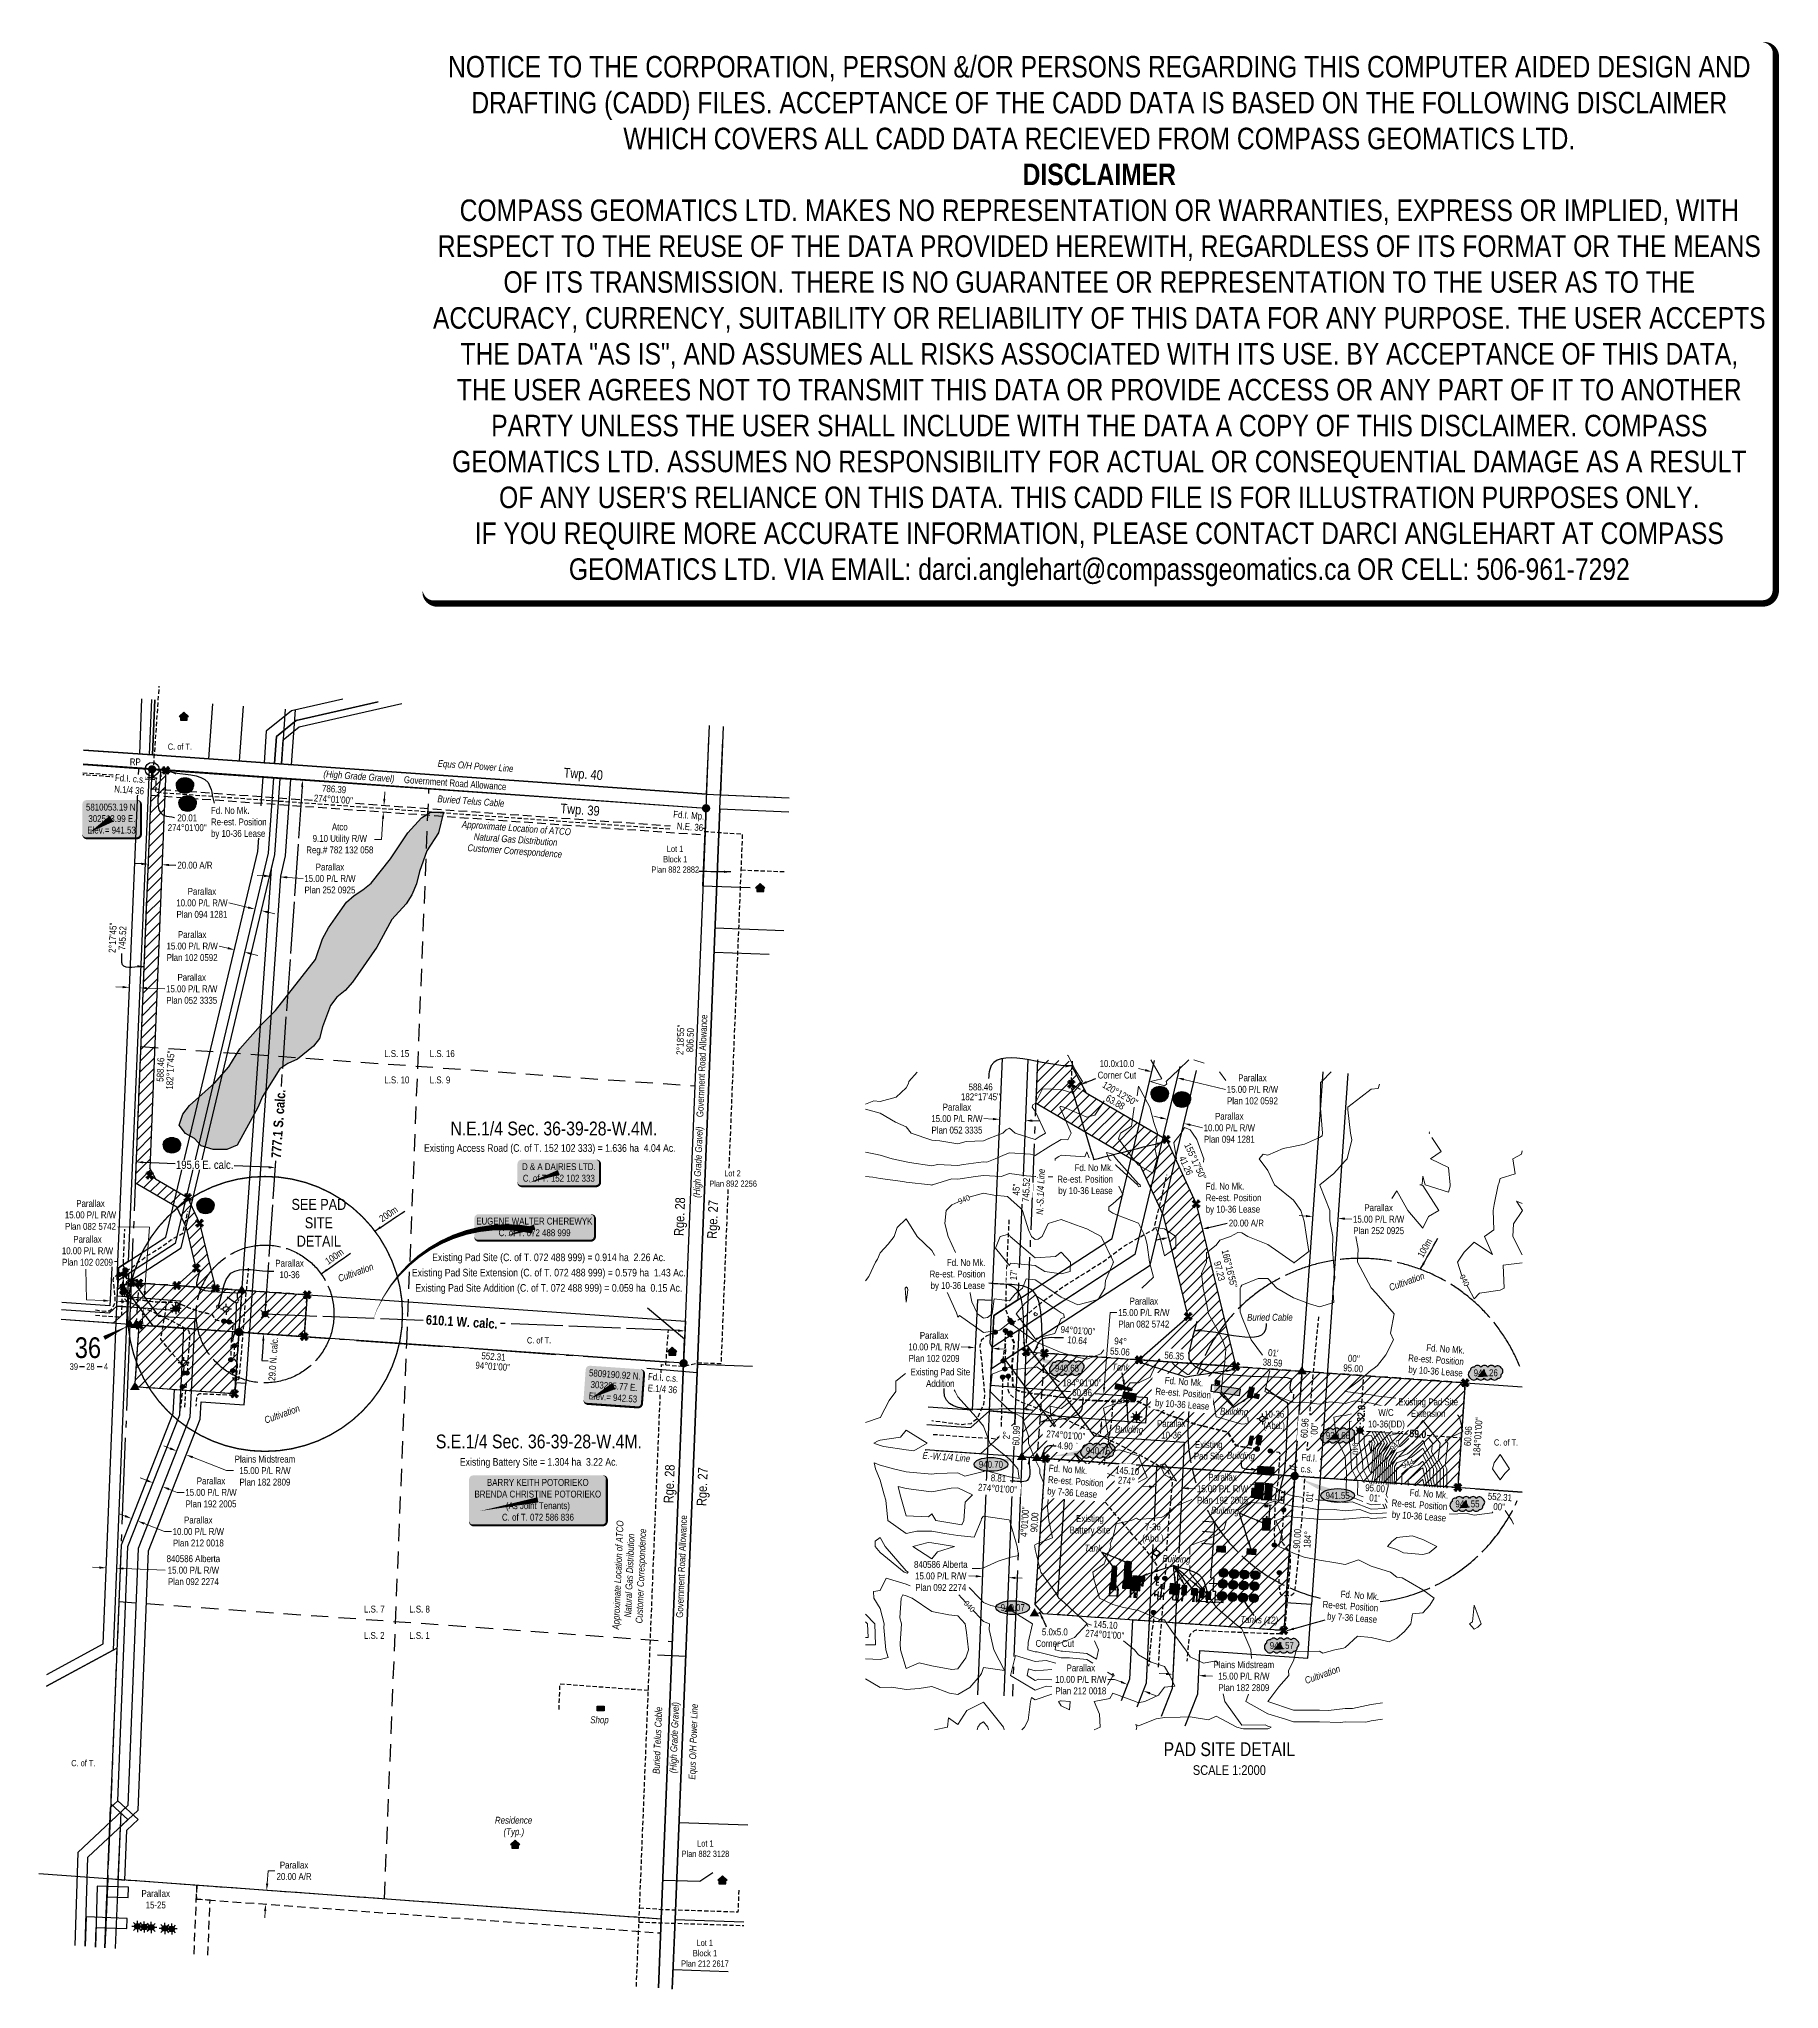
# Model space of a CAD drawing. Extents: x 302350 to 304876, y 5808283 to 5811113.
import ezdxf
from ezdxf.enums import TextEntityAlignment as Align

# ---------------------------------------------------------------- set-up
doc = ezdxf.new("R2010")
doc.units = 0
doc.header["$LTSCALE"] = 5
doc.header["$PDMODE"] = 34
doc.header["$PDSIZE"] = 0.03
for name, pattern in [('foc-ACCESSROAD', [3.75, 2.5, -1.25]), ('foc-BUFFER', [16.75, 15, -1.75]), ('foc-COORDS', [16.75, 15, -1.75]), ('foc-FLOWLINE', [3.75, 2.5, -1.25]), ('foc-LSD', [8, 5, -3]), ('foc-QUARTERLINE', [33, 25, -3, 2, -3]), ('foc-TIELINE', [1.875, 1.25, -0.625]), ('UG_PIPE', [1.875, 1.25, -0.625])]:
    doc.linetypes.add(name, pattern=pattern)
doc.layers.get('Defpoints').update_dxf_attribs({"color": 9})
for name, color, linetype in [('10', 1, 'Continuous'), ('35', 37, 'Continuous'), ('9', 3, 'Continuous'), ('AS-CABLE', 224, 'foc-CABLE'), ('AS-OWNER', 7, 'Continuous'), ('AS-PIPE-UG', 44, 'UG_PIPE'), ('AS-PIPE-UG-T', 44, 'Continuous'), ('AS-POWER', 104, 'foc-POWER'), ('AS-RESIDENCE', 14, 'Continuous'), ('AS-SYMBOL', 7, 'Continuous'), ('AS-TELEPHONE-T', 224, 'Continuous'), ('AS-TELUS', 224, 'foc-TEL'), ('AUX-BUFFER', 7, 'foc-BUFFER'), ('C-RW', 13, 'Continuous'), ('C-SYMBOL', 7, 'Continuous'), ('C-WS', 13, 'foc-ACCESSROAD'), ('C-WS-S', 8, 'Continuous'), ('D-TXT', 6, 'Continuous'), ('DETAIL-T', 7, 'Continuous'), ('F-EZE', 190, 'foc-FLOWLINE'), ('F-RW', 190, 'Continuous'), ('F-WS-S', 8, 'Continuous'), ('L-AREAREQUIRED', 7, 'Continuous'), ('L-BD', 7, 'Continuous'), ('L-BD1', 253, 'Continuous'), ('L-DETAIL-T', 3, 'Continuous'), ('L-MON', 1, 'Continuous'), ('L-MON-T', 1, 'Continuous'), ('L-QSEC', 8, 'foc-QUARTERLINE'), ('L-ROAD-T', 7, 'Continuous'), ('L-SEC', 7, 'Continuous'), ('L-SECLBL', 7, 'Continuous'), ('L-SECTION-LSD', 7, 'foc-LSD'), ('L-TIE', 7, 'foc-TIELINE'), ('L-TITLEDB', 4, 'Continuous'), ('L-TITLEDB-T', 4, 'Continuous'), ('P-CROSSINGS', 250, 'Continuous'), ('P-ELEVATION', 7, 'Continuous'), ('P-OFFSETS', 7, 'foc-COORDS'), ('P-PROPOSED', 10, 'Continuous'), ('P-TXT', 4, 'Continuous'), ('T-TIE', 201, 'foc-TIELINE'), ('T-WATER', 160, 'Continuous'), ('T-WATER-H', 133, 'Continuous')]:
    doc.layers.add(name, color=color, linetype=linetype)
for name, color, linetype, true_color in [('AS-PIPE-AG', 7, 'Continuous', 0x7d00fa), ('AS-STRUCTURE-H', 7, 'Continuous', 0xa8a8a8), ('AS-STRUCTURE-T', 7, 'Continuous', 0x454545), ('C-TOPO-MAJR-TEXT', 7, 'Continuous', 0x644b1b), ('P-PROPOSED-EXISTING-H', 7, 'Continuous', 0xffeebd)]:
    doc.layers.add(name, color=color, linetype=linetype, true_color=true_color)
for name, color, linetype, lineweight, true_color in [('AS-STRUCTURE', 7, 'Continuous', 30, 0x595959), ('C-TOPO-MAJR', 7, 'Continuous', 15, 0xd3aa5f), ('C-TOPO-MINR', 7, 'Continuous', 13, 0xe9d5af)]:
    doc.layers.add(name, color=color, linetype=linetype, lineweight=lineweight, true_color=true_color)
for name, color, linetype, lineweight in [('C-RW-T', 13, 'Continuous', 9), ('F-EZE-T', 190, 'Continuous', 9), ('F-RW-T', 190, 'Continuous', 9), ('T-TEXT', 48, 'Continuous', 18)]:
    doc.layers.add(name, color=color, linetype=linetype, lineweight=lineweight)
doc.layers.add('DISCLAIMER', color=7, linetype='Continuous', plot=False)
doc.styles.add('100L', font='ARIALN.TTF', dxfattribs={"height": 11})
doc.styles.add('175L', font='ARIALN.TTF', dxfattribs={"height": 20})
doc.styles.add('80', font='ARIALN.TTF', dxfattribs={"height": 10})
doc.styles.add('80CG', font='ARIALN.TTF', dxfattribs={"height": 10})
doc.styles.add('80L', font='ARIALN.TTF', dxfattribs={"height": 10})
doc.styles.add('80LS', font='ARIALNI.TTF', dxfattribs={"height": 10})
doc.styles.add('BOLD', font='ARIALNB.TTF')
doc.styles.add('Crossing', font='ARIALN.TTF', dxfattribs={"height": 10})
doc.styles.add('foc-LtypeFont', font='ARIALN.TTF', dxfattribs={"height": 7.35})
doc.styles.add('SIMPLEX', font='ARIALN.TTF')
doc.styles.get("Standard").update_dxf_attribs({"font": 'ARIALN.TTF'})
doc.styles.add('TXT', font='ARIALN.TTF', dxfattribs={"height": 0.2})
doc.linetypes.add('foc-CABLE', pattern='A,2,-1,["C",foc-LtypeFont,S=0.2,R=0,X=-0.625,Y=-0.75],-1.24,8', length=12.24)
doc.linetypes.add('foc-POWER', pattern='A,6,-1,["P",foc-LtypeFont,S=0.2,R=0,X=-0.625,Y=-0.75],-1.24,4', length=12.24)
doc.linetypes.add('foc-POWER-NOLINE', pattern='A,0,-4,["P",foc-LtypeFont,S=0.2,R=0,X=-0.625,Y=-0.75],-8.24', length=12.24)
doc.linetypes.add('foc-TEL', pattern='A,2,-1,["T",foc-LtypeFont,S=0.2,R=0,X=-0.425,Y=-0.75],-1.24,8', length=12.24)
doc.linetypes.add('foc-TEL-NOLINE', pattern='A,0,-2,["T",foc-LtypeFont,S=0.2,R=0,X=-0.425,Y=-0.75],-10.24', length=12.24)
doc.dimstyles.new('CG2011', dxfattribs={"dimscale": 5, "dimtxt": 9, "dimasz": 2, "dimexe": 0.2, "dimexo": 0.0625, "dimgap": 0.5, "dimtad": 0, "dimtih": 1, "dimtoh": 1, "dimzin": 0, "dimdsep": 46, "dimtxsty": '80CG', "dimcen": 0.1, "dimse1": 1, "dimse2": 1, "dimclrd": 256, "dimclrt": 256, "dimaunit": 1, "dimadec": 4, "dimazin": 0, "dimtfac": 0.06, "dimtofl": 0, "dimtmove": 0, "dimatfit": 1, "dimfxl": 0.2, "dimtolj": 1, "dimtzin": 0, "dimlwd": -1, "dimarcsym": 0})
doc.dimstyles.new('Compass 5 000', dxfattribs={"dimscale": 5, "dimtxt": 9, "dimasz": 2, "dimexe": 0.2, "dimexo": 0.0625, "dimgap": 0.5, "dimtad": 0, "dimtih": 1, "dimtoh": 1, "dimzin": 0, "dimdsep": 46, "dimtxsty": '80CG', "dimcen": 0.1, "dimse1": 1, "dimse2": 1, "dimclrd": 256, "dimclrt": 256, "dimaunit": 1, "dimadec": 4, "dimazin": 0, "dimtfac": 0.06, "dimtofl": 0, "dimtmove": 0, "dimatfit": 1, "dimfxl": 0.2, "dimtolj": 1, "dimtzin": 0, "dimlwd": -1, "dimarcsym": 0})
pattern_1 = [(45, (3999.76, 656.62), (-7.857206125, 7.857206125), [])]
pattern_2 = [(45, (19.945, 382.952), (-7.857206125, 7.857206125), [])]

msp = doc.modelspace()

# ---------------------------------------------------------------- texts
at = {"layer": 'AS-CABLE', "insert": (304103.571, 5809262.701), "char_height": 9.99997, "attachment_point": 1, "style": '80L'}
msp.add_mtext_dynamic_manual_height_columns('\\pi0.30115;{\\fArial Narrow|b0|i1|c0|p34;Buried Cable}', width=66.03869, gutter_width=49.999, heights=[0], dxfattribs=at)
at = {"layer": 'AS-POWER', "char_height": 10, "attachment_point": 1, "style": '80L'}
for insert, rotation in [((302928.789, 5810067.006), 355.918568), ((303292.772, 5808586.511), 88.115307)]:
    msp.add_mtext_dynamic_manual_height_columns('\\pi0.32626;{\\fArial Narrow|b0|i1|c0|p34;Equs O/H Power Line}', width=109.9704, gutter_width=49.95, heights=[0], dxfattribs=dict(at, insert=insert, rotation=rotation))
at = {"layer": 'AS-RESIDENCE', "char_height": 9.99755, "attachment_point": 1, "style": 'TXT'}
for s, insert in [('\\pi24.081;{\\fArial Narrow|b0|i1|c0|p34;Shop}', (303126.093, 5808678.417)), ('\\pi10.288;{\\fArial Narrow|b0|i1|c0|p34;Residence\\P\\pi22.788;(Typ.)}', (303001.491, 5808532.641))]:
    msp.add_mtext_dynamic_manual_height_columns(s, width=73.85063, gutter_width=1, heights=[0], dxfattribs=dict(at, insert=insert))
at = {"layer": 'AS-STRUCTURE-T', "char_height": 9.99934, "attachment_point": 1, "rotation": 358.403167, "style": '80L'}
for s, width, insert in [('\\pi0.76364;{\\fArial Narrow|b0|i1|c0|p34;Tank}', 26.17776, (303907.054, 5809190.628)), ('\\pi0.3003;{\\fArial Narrow|b0|i1|c0|p34;Building}', 40.82988, (303911.951, 5809100.442)), ('\\pi0.3003;{\\fArial Narrow|b0|i1|c0|p34;Building}', 40.82988, (304074.464, 5809062.547)), ('\\pi0.3003;{\\fArial Narrow|b0|i1|c0|p34;Building}', 40.82988, (304051.413, 5808982.83)), ('\\pi0.76364;{\\fArial Narrow|b0|i1|c0|p34;Tank}', 26.17776, (303867.036, 5808927.961)), ('\\pi0.3003;{\\fArial Narrow|b0|i1|c0|p34;Building}', 40.82988, (303980.81, 5808912.566)), ('\\pi0.76456;{\\fArial Narrow|b0|i1|c0|p34;Tanks (12)}', 54.19277, (304093.543, 5808824.355))]:
    msp.add_mtext_dynamic_manual_height_columns(s, width=width, gutter_width=50, heights=[0], dxfattribs=dict(at, insert=insert))
at = {"layer": 'AS-TELEPHONE-T', "char_height": 9.99997, "attachment_point": 1, "style": '80L'}
for insert, rotation in [((302928.358, 5810015.6), 355.918659), ((303240.75, 5808594.914), 87.688889)]:
    msp.add_mtext_dynamic_manual_height_columns('\\pi0.31102;{\\fArial Narrow|b0|i1|c0|p34;Buried Telus Cable}', width=97.25889, gutter_width=49.999, heights=[0], dxfattribs=dict(at, insert=insert, rotation=rotation))
at = {"layer": 'AUX-BUFFER', "char_height": 9.9993, "attachment_point": 1, "style": '80L'}
for s, insert, rotation in [('200m', (302842.463, 5809403.924), 33.838921), ('100m', (302763.958, 5809341.926), 34.998186), ('100m', (304350.447, 5809348.426), 60.548758)]:
    msp.add_mtext_dynamic_manual_height_columns(s, width=6.84691, gutter_width=45, heights=[0], dxfattribs=dict(at, insert=insert, rotation=rotation))
at = {"layer": 'C-RW-T', "char_height": 10, "attachment_point": 5, "style": '80CG'}
for s, insert in [('\\A1;Parallax\\P15.00 P/L R/W\\PPlan 082 5742', (302424.493, 5809406.328)), ('\\A1;Parallax\\P10-36', (302713.569, 5809327.847)), ('\\A1;Parallax\\P10-36', (303993.841, 5809094.936)), ('\\A1;Parallax\\P15-25', (302519.217, 5808412.877))]:
    msp.add_mtext(s, dxfattribs=dict(at, insert=insert))
at = {"layer": 'C-SYMBOL', "color": 3, "style": '175L'}
for s, height, p in [('N.E.1/4 Sec. 36-39-28-W.4M.', 19.99868, (303097.345, 5809515.826)), ('S.E.1/4 Sec. 36-39-28-W.4M.', 20, (303075.538, 5809061.49))]:
    msp.add_text(s, height=height, dxfattribs=at).set_placement(p, align=Align.BOTTOM_CENTER)
at = {"layer": 'C-WS-S', "char_height": 10, "attachment_point": 5, "style": '80CG'}
for s, insert in [('\\A1;10-36\\P(Abd.)', (304143.213, 5809107.344)), ('\\A1;7-36\\P(Abd.)', (303967.193, 5808943.752))]:
    msp.add_mtext(s, dxfattribs=dict(at, insert=insert))
at = {"layer": 'D-TXT', "color": 3, "char_height": 14, "attachment_point": 1, "style": '80L'}
for s, width, insert, rotation in [('Twp. 40', 101.3954, (303112.085, 5810055.557), 355.918611), ('Rge. 28', 73.75526, (303271.712, 5809376.138), 87.688143), ('Rge. 27', 63.86109, (303319.7, 5809372.078), 87.688143), ('Rge. 28', 73.75526, (303256.657, 5808988.114), 87.688143), ('Rge. 27', 63.86109, (303304.645, 5808984.053), 87.688143)]:
    msp.add_mtext_dynamic_manual_height_columns(s, width=width, gutter_width=47.5, heights=[0], dxfattribs=dict(at, insert=insert, rotation=rotation))
at = {"layer": 'L-AREAREQUIRED', "color": 5, "style": '100L'}
for s, p in [('Existing Access Road (C. of T. 152 102 333) = 1.636 ha  4.04 Ac.', (303091.397, 5809494.694)), ('Existing Pad Site (C. of T. 072 488 999) = 0.914 ha  2.26 Ac.', (303089.961, 5809335.954)), ('Existing Pad Site Extension (C. of T. 072 488 999) = 0.579 ha  1.43 Ac.', (303089.961, 5809313.789)), ('Existing Pad Site Addition (C. of T. 072 488 999) = 0.059 ha  0.15 Ac.', (303089.961, 5809291.623)), ('Existing Battery Site = 1.304 ha  3.22 Ac.', (303075.538, 5809038.992))]:
    msp.add_text(s, height=10.99927, dxfattribs=at).set_placement(p, align=Align.BOTTOM_CENTER)
at = {"layer": 'L-BD', "style": '80L'}
for s, height, rotation, p in [('786.39', 9.9993, 355.9833, (302778.285, 5810024.612)), ("2°17'45''", 9.9993, 87.7035, (302456.65, 5809808.712)), ('745.52', 9.9993, 87.7035, (302470.888, 5809808.141)), ("2°18'55''", 9.9993, 87.6847, (303280.996, 5809660.644)), ('806.50', 9.9993, 87.6847, (303295.233, 5809660.068)), ('588.46', 9.9993, 87.7035, (302526.023, 5809617.184)), ("182°17'45''", 9.99934, 87.7035, (302540.26, 5809616.613)), ("120°12'50''", 9.99934, 329.7951, (303919.74, 5809582.407)), ('63.88', 9.9993, 329.7951, (303912.572, 5809570.093)), ('41.26', 9.9993, 294.7117, (304015.187, 5809477.903)), ("155°17'50''", 9.99934, 294.7117, (304028.812, 5809484.173)), ("45''", 9.9993, 87.7035, (303768.755, 5809443.261)), ("166°16'55''", 9.99934, 283.727, (304078.438, 5809328.424)), ('97.23', 9.9993, 283.727, (304063.867, 5809324.865)), ("94°01'00''", 9.9993, 355.9826, (303858.305, 5809238.556)), ('10.64', 9.9993, 355.9826, (303857.307, 5809224.342)), ('552.31', 9.9993, 355.9826, (303009.648, 5809200.793)), ('55.06', 9.9993, 355.9826, (303919.189, 5809207.976)), ('94°', 9.9993, 355.9826, (303920.24, 5809222.938)), ("01'", 9.9993, 355.9826, (304141.915, 5809206.117)), ("00''", 9.9993, 355.9826, (304258.933, 5809197.898)), ("94°01'00''", 9.9993, 355.9826, (303008.649, 5809186.579)), ('38.59', 9.9993, 355.9826, (304140.916, 5809191.903)), ('95.00', 9.9993, 355.9826, (304257.934, 5809183.684)), ('60.96', 9.9993, 85.9826, (304424.673, 5809085.225)), ("184°01'00''", 9.99934, 85.9826, (304438.887, 5809084.226)), ('8.81', 9.9993, 355.9826, (303742.896, 5809024.135)), ("01'", 9.9993, 85.9826, (304194.701, 5808997.122)), ('95.00', 9.9993, 355.9826, (304289.812, 5809009.584)), ("4°01'00''", 9.9993, 85.9826, (303780.932, 5808961.029)), ("01'", 9.9993, 355.9826, (304288.814, 5808995.37)), ('552.31', 9.9993, 355.9826, (304470.989, 5808996.86)), ("00''", 9.9993, 355.9826, (304469.991, 5808982.646)), ('90.00', 9.9993, 85.9826, (303795.146, 5808960.03)), ('184°', 9.9993, 85.9826, (304191.599, 5808935.116)), ('145.10', 9.9993, 355.9826, (303898.326, 5808811.54)), ("274°01'00''", 9.99934, 355.9826, (303897.327, 5808797.326))]:
    msp.add_text(s, height=height, rotation=rotation, dxfattribs=at).set_placement(p, align=Align.MIDDLE)
for s, height, p in [("274°01'00''", 9.99934, (302565.024, 5809968.533)), ('20.01', 9.9993, (302564.953, 5809982.782)), ("182°17'45''", 9.99934, (303716.817, 5809577.884)), ('588.46', 9.9993, (303717.011, 5809592.132)), ("184°01'00''", 9.99934, (303864.229, 5809162.587)), ('60.96', 9.9993, (303864.289, 5809148.338))]:
    msp.add_text(s, height=height, dxfattribs=at).set_placement(p, align=Align.MIDDLE)
at = {"layer": 'L-BD', "char_height": 10, "width": 56.04816, "attachment_point": 5, "style": '80CG'}
for s, insert in [('\\A1;10.0x10.0\\PCorner Cut', (303914.902, 5809617.604)), ('\\A1;5.0x5.0\\PCorner Cut', (303824.776, 5808792.588))]:
    msp.add_mtext(s, dxfattribs=dict(at, insert=insert))
at = {"layer": 'L-BD1', "style": 'BOLD'}
msp.add_text('32.0', height=10.9993, rotation=85.982622, dxfattribs=at).set_placement((304269.557, 5809118.093), align=Align.MIDDLE)
at = {"layer": 'L-DETAIL-T', "insert": (302756.091, 5809394.972), "char_height": 15.99895, "width": 109.46793, "attachment_point": 5, "style": '80CG'}
msp.add_mtext('SEE PAD SITE DETAIL', dxfattribs=at)
at = {"layer": 'L-QSEC', "style": '80LS'}
for s, rotation, p in [('N.-S.1/4 Line', 87.703611, (303803.748, 5809440.123)), ('E.-W.1/4 Line', 355.9825, (303667.228, 5809055.198))]:
    msp.add_text(s, height=9.98969, rotation=rotation, dxfattribs=at).set_placement(p, align=Align.MIDDLE)
at = {"layer": 'L-ROAD-T', "style": '80L'}
for rotation, p in [(355.918568, (302953.982, 5810033.149)), (87.688784, (303312.257, 5809622.789)), (87.688784, (303282.767, 5808896.04))]:
    msp.add_text('Government Road Allowance', height=10, rotation=rotation, dxfattribs=at).set_placement(p, align=Align.MIDDLE_CENTER)
at = {"layer": 'L-TITLEDB-T', "char_height": 8.99937, "attachment_point": 1, "style": '80L'}
for s, width, insert in [('\\pi0.29055;C. of T.', 33.01196, (302536.457, 5810090.633)), ('\\pi22.22;C. of T.', 76.87066, (303036.028, 5809228.772)), ('\\pi0.29163;C. of T.', 33.01414, (304462.041, 5809080.546)), ('\\pi22.22;C. of T.', 76.87066, (302374.313, 5808615.075)), ('\\pi28.291;Lot 1\\P\\pi5.8142;Plan 882 3128', 76.87066, (303277.012, 5808498.395)), ('\\pi22.906;Lot 1\\P\\pi17.479;Block 1\\P\\pi0.44094;Plan 212 2617', 66.09968, (303281.674, 5808354.053))]:
    msp.add_mtext_dynamic_manual_height_columns(s, width=width, gutter_width=45, heights=[0], dxfattribs=dict(at, insert=insert))
at = {"layer": 'L-TITLEDB-T', "char_height": 10, "attachment_point": 5, "style": '80CG'}
for s, insert, width in [('\\A1;Existing Pad Site \\PAddition', (303658.523, 5809169.983), 86.21187), ('\\A1;Existing Pad Site \\PExtension', (304366.885, 5809126.499), 86.21187), ('\\A1;Existing\\PPad Site ', (304048.156, 5809064.574), 49.60887)]:
    msp.add_mtext(s, dxfattribs=dict(at, insert=insert, width=width))
at = {"layer": 'L-TITLEDB-T', "insert": (303875.72, 5808955.704), "char_height": 10, "attachment_point": 5, "style": '80CG'}
msp.add_mtext('\\A1;Existing\\PBattery Site', dxfattribs=at)
at = {"layer": 'P-OFFSETS', "insert": (302689.853, 5809197.285), "char_height": 9.99934, "attachment_point": 5, "rotation": 86, "style": '80CG'}
msp.add_mtext('\\A1;29.0 N. calc.', dxfattribs=at)
at = {"layer": 'T-TEXT', "style": '80LS'}
for s, height, rotation, p in [('(High Grade Gravel)', 10, 355.918568, (302814.337, 5810043.113)), ('(High Grade Gravel)', 10, 87.688784, (303306.611, 5809482.903)), ('Cultivation', 9.99934, 20, (302809.531, 5809322.902)), ('Cultivation', 9.99934, 20, (304335.616, 5809309.644)), ('Cultivation', 9.99934, 20, (302702.56, 5809117.221)), ('Cultivation', 9.99934, 20, (304213.248, 5808739.171)), ('(High Grade Gravel)', 10, 87.688784, (303272.122, 5808647.565))]:
    msp.add_text(s, height=height, rotation=rotation, dxfattribs=at).set_placement(p, align=Align.MIDDLE_CENTER)

# ---------------------------------------------------------------- blocks, each defined once
blk = doc.blocks.new('L-SECLBL')
at = {"layer": '9', "color": 7}
for p, q in [((-5.1, -27.8), (-12.3, -27.8)), ((20.7, -27.8), (13.5, -27.8))]:
    blk.add_line(p, q, dxfattribs=at)
at = {"layer": '10', "color": 2, "style": 'SIMPLEX'}
blk.add_attdef('SEC', text='', height=30, dxfattribs=at).set_placement((0, 0), align=Align.MIDDLE)
at = {"layer": '10', "color": 5, "style": '80L'}
blk.add_attdef('TWP', text='', height=9.5, dxfattribs=at).set_placement((-14.4, -27.4), align=Align.MIDDLE_RIGHT)
blk.add_attdef('RGE', text='', height=9.5, dxfattribs=at).set_placement((3.6, -27.4), align=Align.MIDDLE_CENTER)
blk.add_attdef('MER', text='', height=9.5, dxfattribs=at).set_placement((23.2, -27.4), align=Align.MIDDLE_LEFT)
blk = doc.blocks.new('GAS')
h = blk.add_hatch(color=255)
h.dxf.hatch_style = 1
edge = h.paths.add_edge_path()
edge.add_arc((0, 0), 0.9, 0, 360)
for p, q in [((-0.81, 0), (-1.62, 0)), ((-0.57, 0.57), (-1.14, 1.14)), ((0, 0.81), (0, 1.62)), ((0.57, 0.57), (1.14, 1.14)), ((1.62, 0), (0.81, 0)), ((-0.57, -0.57), (-1.14, -1.14)), ((0, -0.81), (0, -1.62)), ((1.14, -1.14), (0.57, -0.57))]:
    blk.add_line(p, q)
blk.add_circle((0, 0), 0.8)
blk = doc.blocks.new('GABD')
for p, q in [((-0.81, 0), (-1.62, 0)), ((0, 0.81), (0, 1.62)), ((1.62, 0), (0.81, 0)), ((0, -0.81), (0, -1.62))]:
    blk.add_line(p, q)
blk.add_circle((0, 0), 0.8)
blk = doc.blocks.new('*D46')
at = {"layer": 'C-RW-T', "transparency": 16777216}
for p, q in [((302653.4, 5809852.6), (302625.4, 5809859.3)), ((302682.5, 5809845.7), (302692.3, 5809843.3))]:
    blk.add_line(p, q, dxfattribs=at)
for points in [[(302653.8, 5809854.2), (302653, 5809851), (302663.1, 5809850.3)], [(302682.9, 5809847.3), (302682.2, 5809844), (302672.8, 5809848)]]:
    blk.add_solid(points, dxfattribs=at)
at = {"layer": 'Defpoints', "color": 0, "transparency": 16777216}
for p in [(302663.1, 5809850.3), (302653.7, 5809811), (302663.4, 5809808.7)]:
    blk.add_point(p, dxfattribs=at)
at = {"layer": 'C-RW-T', "transparency": 16777216, "insert": (302586.3, 5809859.3), "char_height": 10, "attachment_point": 5, "style": '80CG'}
blk.add_mtext('\\A1;Parallax\\P10.00 P/L R/W\\PPlan 094 1281', dxfattribs=at)
blk = doc.blocks.new('*D47')
at = {"layer": 'C-RW-T', "transparency": 16777216}
for p, q in [((302623.8, 5809793.6), (302611.2, 5809796.6)), ((302657.9, 5809785.4), (302667.6, 5809783.1))]:
    blk.add_line(p, q, dxfattribs=at)
for points in [[(302624.2, 5809795.2), (302623.4, 5809791.9), (302633.5, 5809791.3)], [(302658.3, 5809787.1), (302657.5, 5809783.8), (302648.2, 5809787.8)]]:
    blk.add_solid(points, dxfattribs=at)
at = {"layer": 'Defpoints', "color": 0, "transparency": 16777216}
for p in [(302633.5, 5809791.3), (302612.1, 5809701.3), (302626.7, 5809697.8)]:
    blk.add_point(p, dxfattribs=at)
at = {"layer": 'C-RW-T', "transparency": 16777216, "insert": (302572.1, 5809796.6), "char_height": 10, "attachment_point": 5, "style": '80CG'}
blk.add_mtext('\\A1;Parallax\\P15.00 P/L R/W\\PPlan 102 0592', dxfattribs=at)
blk = doc.blocks.new('*D48')
at = {"layer": 'C-RW-T', "transparency": 16777216}
for p, q in [((302471.2, 5809737), (302461.2, 5809737.5)), ((302506.1, 5809735.6), (302532.5, 5809734.5))]:
    blk.add_line(p, q, dxfattribs=at)
for points in [[(302471.2, 5809738.7), (302471.1, 5809735.4), (302481.1, 5809736.6)], [(302506.1, 5809737.2), (302506, 5809733.9), (302496.1, 5809736)]]:
    blk.add_solid(points, dxfattribs=at)
at = {"layer": 'Defpoints', "color": 0, "transparency": 16777216}
for p in [(302496.1, 5809736), (302479, 5809687), (302494, 5809686.3)]:
    blk.add_point(p, dxfattribs=at)
at = {"layer": 'C-RW-T', "transparency": 16777216, "insert": (302571.5, 5809734.5), "char_height": 10, "attachment_point": 5, "style": '80CG'}
blk.add_mtext('\\A1;Parallax\\P15.00 P/L R/W\\PPlan 052 3335', dxfattribs=at)
blk = doc.blocks.new('*D49')
at = {"layer": 'C-RW-T', "transparency": 16777216}
for p, q in [((302437.4, 5808894.4), (302427.4, 5808894.8)), ((302472.4, 5808893), (302533.1, 5808890.6))]:
    blk.add_line(p, q, dxfattribs=at)
for points in [[(302437.5, 5808896.1), (302437.3, 5808892.8), (302447.4, 5808894)], [(302472.4, 5808894.7), (302472.3, 5808891.4), (302462.4, 5808893.4)]]:
    blk.add_solid(points, dxfattribs=at)
at = {"layer": 'Defpoints', "color": 0, "transparency": 16777216}
for p in [(302456.4, 5809116), (302471.4, 5809115.4), (302447.4, 5808894)]:
    blk.add_point(p, dxfattribs=at)
at = {"layer": 'C-RW-T', "transparency": 16777216, "insert": (302573.9, 5808890.6), "char_height": 10, "attachment_point": 5, "style": '80CG'}
blk.add_mtext('\\A1;840586 Alberta\\P15.00 P/L R/W\\PPlan 092 2274', dxfattribs=at)
blk = doc.blocks.new('*D50')
at = {"layer": 'Defpoints', "color": 0, "transparency": 16777216}
for p in [(302552.8, 5809071.9), (302566.7, 5809066.4), (302563.5, 5809058.2)]:
    blk.add_point(p, dxfattribs=at)
at = {"layer": 'F-RW-T', "transparency": 16777216}
for p, q in [((302540.3, 5809067.4), (302530.9, 5809071)), ((302572.8, 5809054.5), (302622.1, 5809035.1)), ((302622.1, 5809035.1), (302632.1, 5809035.1))]:
    blk.add_line(p, q, dxfattribs=at)
for points in [[(302540.9, 5809068.9), (302539.6, 5809065.8), (302549.6, 5809063.7)], [(302573.4, 5809056.1), (302572.2, 5809053), (302563.5, 5809058.2)]]:
    blk.add_solid(points, dxfattribs=at)
at = {"layer": 'F-RW-T', "transparency": 16777216, "insert": (302677.8, 5809035.1), "char_height": 10, "attachment_point": 5, "style": '80CG'}
blk.add_mtext('\\A1;Plains Midstream\\P15.00 P/L R/W\\PPlan 182 2809', dxfattribs=at)
blk = doc.blocks.new('*D51')
at = {"layer": 'C-RW-T', "transparency": 16777216}
for p, q in [((302505.9, 5809021.1), (302496.6, 5809024.7)), ((302538.4, 5809008.2), (302550.4, 5809003.5)), ((302550.4, 5809003.5), (302560.4, 5809003.5))]:
    blk.add_line(p, q, dxfattribs=at)
for points in [[(302506.5, 5809022.6), (302505.3, 5809019.5), (302515.2, 5809017.4)], [(302539.1, 5809009.8), (302537.8, 5809006.7), (302529.1, 5809011.9)]]:
    blk.add_solid(points, dxfattribs=at)
at = {"layer": 'Defpoints', "color": 0, "transparency": 16777216}
for p in [(302513.6, 5809013.3), (302527.5, 5809007.8), (302529.1, 5809011.9)]:
    blk.add_point(p, dxfattribs=at)
at = {"layer": 'C-RW-T', "transparency": 16777216, "insert": (302599.5, 5809003.5), "char_height": 10, "attachment_point": 5, "style": '80CG'}
blk.add_mtext('\\A1;Parallax\\P15.00 P/L R/W\\PPlan 192 2005', dxfattribs=at)
blk = doc.blocks.new('*D52')
at = {"layer": 'C-RW-T', "transparency": 16777216}
for p, q in [((302474.7, 5808969.2), (302465.4, 5808972.9)), ((302502.6, 5808958.2), (302532, 5808946.7)), ((302532, 5808946.7), (302542, 5808946.7))]:
    blk.add_line(p, q, dxfattribs=at)
for points in [[(302475.3, 5808970.8), (302474.1, 5808967.7), (302484, 5808965.6)], [(302503.2, 5808959.8), (302502, 5808956.7), (302493.3, 5808961.9)]]:
    blk.add_solid(points, dxfattribs=at)
at = {"layer": 'Defpoints', "color": 0, "transparency": 16777216}
for p in [(302492.2, 5808986.3), (302501.5, 5808982.6), (302493.3, 5808961.9)]:
    blk.add_point(p, dxfattribs=at)
at = {"layer": 'C-RW-T', "transparency": 16777216, "insert": (302581.1, 5808946.7), "char_height": 10, "attachment_point": 5, "style": '80CG'}
blk.add_mtext('\\A1;Parallax\\P10.00 P/L R/W\\PPlan 212 0018', dxfattribs=at)
blk = doc.blocks.new('*D53')
at = {"layer": 'C-RW-T', "transparency": 16777216}
for p, q in [((302681, 5808435.7), (302682.4, 5808454.2)), ((302682.4, 5808454.2), (302692.4, 5808454.2)), ((302678.1, 5808395.8), (302677.4, 5808385.8))]:
    blk.add_line(p, q, dxfattribs=at)
for points in [[(302679.4, 5808435.8), (302682.7, 5808435.6), (302680.3, 5808425.7)], [(302676.5, 5808395.9), (302679.8, 5808395.7), (302678.8, 5808405.8)]]:
    blk.add_solid(points, dxfattribs=at)
at = {"layer": 'Defpoints', "color": 0, "transparency": 16777216}
for p in [(302729.4, 5808422.2), (302678.8, 5808405.8), (302727.9, 5808402.2)]:
    blk.add_point(p, dxfattribs=at)
at = {"layer": 'C-RW-T', "transparency": 16777216, "insert": (302720.1, 5808454.2), "char_height": 10, "attachment_point": 5, "style": '80CG'}
blk.add_mtext('\\A1;Parallax\\P20.00 A/R', dxfattribs=at)
blk = doc.blocks.new('*U54')
h = blk.add_hatch(color=59)
edge = h.paths.add_edge_path()
edge.add_line((-54, -20), (54, -20))
edge.add_arc((54, -14), 6, 270, 360)
edge.add_line((60, -14), (60, 12.5))
edge.add_arc((54, 12.5), 6, 0, 90)
edge.add_line((54, 18.5), (-54, 18.5))
edge.add_arc((-54, 12.5), 6, 90, 180)
edge.add_line((-60, 12.5), (-60, -14))
edge.add_arc((-54, -14), 6, 180, 270)
at = {"color": 1, "flags": 128}
blk.add_lwpolyline([(-54, -20, 3, 3, 0), (54, -20, 3, 3, 0.414214), (60, -14, 3, 3, 0), (60, 12.5, 3, 0, 0.414214), (54, 18.5, 0, 0, 0), (-54, 18.5, 0, 0, 0.414214), (-60, 12.5, 0, 0, 0), (-60, -14, 0, 3, 0.414214)], format="xyseb", close=True, dxfattribs=at)
blk.add_lwpolyline([(-42.9, -14.9, 0, 7.5, 0), (0, 0, 0, 0, 0)], format="xyseb", dxfattribs=at)
at = {"color": 1, "style": '80'}
blk.add_attdef('ENTER_TEXT_001', (-36, -5), '', height=10, dxfattribs=at)
blk = doc.blocks.new('*U55')
h = blk.add_hatch(color=59)
edge = h.paths.add_edge_path()
edge.add_line((-94, -37), (94, -37))
edge.add_arc((94, -31), 6, 270, 360)
edge.add_line((100, -31), (100, 29.5))
edge.add_arc((94, 29.5), 6, 0, 90)
edge.add_line((94, 35.5), (-94, 35.5))
edge.add_arc((-94, 29.5), 6, 90, 180)
edge.add_line((-100, 29.5), (-100, -31))
edge.add_arc((-94, -31), 6, 180, 270)
at = {"color": 1, "flags": 128}
blk.add_lwpolyline([(-94, -37, 3, 3, 0), (94, -37, 3, 3, 0.414214), (100, -31, 3, 3, 0), (100, 29.5, 3, 0, 0.414214), (94, 35.5, 0, 0, 0), (-94, 35.5, 0, 0, 0.414214), (-100, 29.5, 0, 0, 0), (-100, -31, 0, 3, 0.414214)], format="xyseb", close=True, dxfattribs=at)
blk.add_lwpolyline([(-84.2, -16.2, 0, 7.5, 0), (0, 0, 0, 0, 0)], format="xyseb", dxfattribs=at)
at = {"color": 1, "style": '80'}
blk.add_attdef('ENTER_TEXT_001', (-36, -5), '', height=10, dxfattribs=at)
blk = doc.blocks.new('res_occ')
for points in [[(0.1, 0.89), (-1.26, -0.37), (1.46, -0.37)], [(-0.9, -1.43), (1.1, -1.43), (1.1, -0.37), (-0.9, -0.37)]]:
    blk.add_hatch(color=14).paths.add_polyline_path(points)
at = {"color": 14}
for points in [[(0.1, 0.89), (-1.26, -0.37), (1.46, -0.37)], [(-0.9, -1.43), (1.1, -1.43), (1.1, -0.37), (-0.9, -0.37)]]:
    blk.add_lwpolyline(points, close=True, dxfattribs=at)
blk = doc.blocks.new('*D56')
at = {"layer": 'Defpoints', "color": 0, "transparency": 16777216}
for p in [(302777.3, 5809996.5), (302778, 5810005.6), (302849.9, 5809991.4)]:
    blk.add_point(p, dxfattribs=at)
at = {"layer": 'F-EZE-T', "transparency": 16777216}
for p, q in [((302851.3, 5810010.4), (302852, 5810020.4)), ((302849.2, 5809981.4), (302847.1, 5809951.4)), ((302847.1, 5809951.4), (302837.1, 5809951.4))]:
    blk.add_line(p, q, dxfattribs=at)
for points in [[(302849.6, 5810010.5), (302852.9, 5810010.3), (302850.6, 5810000.4)], [(302847.6, 5809981.5), (302850.9, 5809981.3), (302849.9, 5809991.4)]]:
    blk.add_solid(points, dxfattribs=at)
at = {"layer": 'F-EZE-T', "transparency": 16777216, "insert": (302786.5, 5809951.4), "char_height": 10, "attachment_point": 5, "style": '80CG'}
blk.add_mtext('\\A1;Atco\\P9.10 Utility R/W\\PReg.# 782 132 058', dxfattribs=at)
blk = doc.blocks.new('res_other')
blk.add_hatch(color=14).paths.add_polyline_path([(-1.09, 0.73), (0.91, 0.73), (0.91, -0.69), (-1.09, -0.69)])
at = {"color": 14}
blk.add_lwpolyline([(-1.09, 0.73), (0.91, 0.73), (0.91, -0.69), (-1.09, -0.69)], close=True, dxfattribs=at)
blk = doc.blocks.new('RISER')
h = blk.add_hatch(color=255)
h.dxf.hatch_style = 1
edge = h.paths.add_edge_path()
edge.add_arc((0, 0), 0.7, 0, 360)
blk.add_hatch(color=13).paths.add_polyline_path([(0.58, -0.15), (-0.58, -0.15, 0.774597)])
at = {"color": 13}
blk.add_line((-0.58, -0.15), (0.58, -0.15), dxfattribs=at)
blk.add_circle((0, 0), 0.6, dxfattribs=at)
blk = doc.blocks.new('fdia')
at = {"color": 255, "const_width": 1}
blk.add_lwpolyline([(-0.5, 0, 1), (0.5, 0, 1)], format="xyb", close=True, dxfattribs=at)
blk = doc.blocks.new('Fdiaa')
blk.add_blockref('fdia', (0, 0))
blk = doc.blocks.new('fdib')
at = {"color": 1, "const_width": 1.6}
blk.add_lwpolyline([(-0.4, 0, 1), (0.4, 0, 1)], format="xyb", close=True, dxfattribs=at)
at = {"color": 1}
blk.add_circle((0, 0), 0.8, dxfattribs=at)
blk = doc.blocks.new('Fdibb')
blk.add_blockref('fdib', (0, 0))
blk = doc.blocks.new('fdicc')
for name in ['Fdibb', 'Fdiaa']:
    blk.add_blockref(name, (0, 0))
blk = doc.blocks.new('FDI')
blk.add_blockref('fdicc', (0, 0))
blk = doc.blocks.new('STRIA')
blk.add_hatch(color=255).paths.add_polyline_path([(-0.04, 1.52), (-1.47, -0.87), (1.39, -0.87)])
blk = doc.blocks.new('STRIAA')
blk.add_blockref('STRIA', (0, 0))
blk = doc.blocks.new('STRIB')
at = {"color": 1}
blk.add_solid([(-1.12, -0.67), (-0.04, 1.13), (1.04, -0.67)], dxfattribs=at)
blk = doc.blocks.new('STRIBB')
blk.add_blockref('STRIB', (0, 0))
blk = doc.blocks.new('STRICC')
for name in ['STRIAA', 'STRIBB']:
    blk.add_blockref(name, (0, 0))
blk = doc.blocks.new('fdspike')
blk.add_blockref('STRICC', (0, 0))
blk = doc.blocks.new('TEMP')
h = blk.add_hatch(color=255)
h.dxf.hatch_style = 1
h.paths.add_polyline_path([(0, 0.25), (-0.67, 1.15), (-0.67, 0.67), (-1.15, 0.67), (-0.25, 0), (-1.15, -0.67), (-0.67, -0.67), (-0.67, -1.15), (0, -0.25), (0.67, -1.15), (0.67, -0.67), (1.15, -0.67), (0.25, 0), (1.15, 0.67), (0.67, 0.67), (0.67, 1.15)])
h.paths.add_polyline_path([(0.57, 0.85), (0.57, 0.57), (0.85, 0.57), (0.08, 0), (0.85, -0.57), (0.57, -0.57), (0.57, -0.85), (0, -0.08), (-0.57, -0.85), (-0.57, -0.57), (-0.85, -0.57), (-0.08, 0), (-0.85, 0.57), (-0.57, 0.57), (-0.57, 0.85), (0, 0.08)], flags=16)
h = blk.add_hatch(color=1)
h.dxf.hatch_style = 1
h.paths.add_polyline_path([(0, 0.08), (-0.57, 0.85), (-0.57, 0.57), (-0.85, 0.57), (-0.08, 0), (-0.85, -0.57), (-0.57, -0.57), (-0.57, -0.85), (0, -0.08), (0.57, -0.85), (0.57, -0.57), (0.85, -0.57), (0.08, 0), (0.85, 0.57), (0.57, 0.57), (0.57, 0.85)])
at = {"color": 1}
for p, q in [((-0.08, 0), (0.08, 0)), ((0, 0.08), (0, -0.08))]:
    blk.add_line(p, q, dxfattribs=at)
at = {"color": 255, "flags": 128}
blk.add_lwpolyline([(-0.25, 0), (-1.15, 0.67), (-0.67, 0.67), (-0.67, 1.15), (0, 0.25), (0.67, 1.15), (0.67, 0.67), (1.15, 0.67), (0.25, 0), (1.15, -0.67), (0.67, -0.67), (0.67, -1.15), (0, -0.25), (-0.67, -1.15), (-0.67, -0.67), (-1.15, -0.67)], close=True, dxfattribs=at)
at = {"color": 1, "flags": 128}
blk.add_lwpolyline([(-0.08, 0), (-0.85, 0.57), (-0.57, 0.57), (-0.57, 0.85), (0, 0.08), (0.57, 0.85), (0.57, 0.57), (0.85, 0.57), (0.08, 0), (0.85, -0.57), (0.57, -0.57), (0.57, -0.85), (0, -0.08), (-0.57, -0.85), (-0.57, -0.57), (-0.85, -0.57)], close=True, dxfattribs=at)
blk = doc.blocks.new('*U57')
h = blk.add_hatch(color=59)
edge = h.paths.add_edge_path()
edge.add_line((-81.5, -20), (81.5, -20))
edge.add_arc((81.5, -14), 6, 270, 360)
edge.add_line((87.5, -14), (87.5, 12.5))
edge.add_arc((81.5, 12.5), 6, 0, 90)
edge.add_line((81.5, 18.5), (-81.5, 18.5))
edge.add_arc((-81.5, 12.5), 6, 90, 180)
edge.add_line((-87.5, 12.5), (-87.5, -14))
edge.add_arc((-81.5, -14), 6, 180, 270)
at = {"color": 1, "flags": 128}
blk.add_lwpolyline([(-81.5, -20, 3, 3, 0), (81.5, -20, 3, 3, 0.414214), (87.5, -14, 3, 3, 0), (87.5, 12.5, 3, 0, 0.414214), (81.5, 18.5, 0, 0, 0), (-81.5, 18.5, 0, 0, 0.414214), (-87.5, 12.5, 0, 0, 0), (-87.5, -14, 0, 3, 0.414214)], format="xyseb", close=True, dxfattribs=at)
blk.add_lwpolyline([(-40, -12.9, 0, 7.5, 0), (0, 0, 0, 0, 0)], format="xyseb", dxfattribs=at)
at = {"color": 1, "style": '80'}
blk.add_attdef('ENTER_TEXT_001', (-36, -5), '', height=10, dxfattribs=at)
blk = doc.blocks.new('*D58')
at = {"layer": 'C-RW-T', "transparency": 16777216}
for p, q in [((304189.5, 5809404.6), (304179.5, 5809405.3)), ((304245.9, 5809400.8), (304255.8, 5809400.1))]:
    blk.add_line(p, q, dxfattribs=at)
for points in [[(304189.6, 5809406.3), (304189.4, 5809403), (304199.5, 5809404)], [(304246, 5809402.5), (304245.7, 5809399.1), (304235.9, 5809401.5)]]:
    blk.add_solid(points, dxfattribs=at)
at = {"layer": 'Defpoints', "color": 0, "transparency": 16777216}
for p in [(304199.9, 5809409.5), (304235.9, 5809401.5), (304236.3, 5809407.1)]:
    blk.add_point(p, dxfattribs=at)
at = {"layer": 'C-RW-T', "transparency": 16777216, "insert": (304294.9, 5809400.1), "char_height": 10, "attachment_point": 5, "style": '80CG'}
blk.add_mtext('\\A1;Parallax\\P15.00 P/L R/W\\PPlan 252 0925', dxfattribs=at)
blk = doc.blocks.new('*D59')
at = {"layer": 'Defpoints', "color": 0, "transparency": 16777216}
for p in [(303996.1, 5808737.7), (304033.5, 5808735.9), (304033.6, 5808737.7)]:
    blk.add_point(p, dxfattribs=at)
at = {"layer": 'F-RW-T', "transparency": 16777216}
for p, q in [((303986.2, 5808740), (303976.2, 5808740.4)), ((304043.6, 5808737.2), (304053.6, 5808736.7))]:
    blk.add_line(p, q, dxfattribs=at)
for points in [[(303986.2, 5808741.6), (303986.1, 5808738.3), (303996.1, 5808739.5)], [(304043.7, 5808738.9), (304043.5, 5808735.5), (304033.6, 5808737.7)]]:
    blk.add_solid(points, dxfattribs=at)
at = {"layer": 'F-RW-T', "transparency": 16777216, "insert": (304099.2, 5808736.7), "char_height": 10, "attachment_point": 5, "style": '80CG'}
blk.add_mtext('\\A1;Plains Midstream\\P15.00 P/L R/W\\PPlan 182 2809', dxfattribs=at)
blk = doc.blocks.new('*D60')
at = {"layer": 'C-RW-T', "transparency": 16777216}
for p, q in [((303961.7, 5809012.1), (303951.7, 5809012.5)), ((304019.1, 5809009.3), (304029.1, 5809008.8))]:
    blk.add_line(p, q, dxfattribs=at)
for points in [[(303961.7, 5809013.7), (303961.6, 5809010.4), (303971.6, 5809011.6)], [(304019.2, 5809011), (304019, 5809007.6), (304009.1, 5809009.8)]]:
    blk.add_solid(points, dxfattribs=at)
at = {"layer": 'Defpoints', "color": 0, "transparency": 16777216}
for p in [(304009.1, 5809009.8), (303970.2, 5808980.7), (304007.6, 5808978.9)]:
    blk.add_point(p, dxfattribs=at)
at = {"layer": 'C-RW-T', "transparency": 16777216, "insert": (304068.2, 5809008.8), "char_height": 10, "attachment_point": 5, "style": '80CG'}
blk.add_mtext('\\A1;Parallax\\P15.00 P/L R/W\\PPlan 192 2005', dxfattribs=at)
blk = doc.blocks.new('*D61')
at = {"layer": 'C-RW-T', "transparency": 16777216}
for p, q in [((303911.6, 5808732), (303901.6, 5808732)), ((303920.9, 5808728.3), (303911.6, 5808732)), ((303962.8, 5808711.8), (303972.1, 5808708.2))]:
    blk.add_line(p, q, dxfattribs=at)
for points in [[(303921.5, 5808729.9), (303920.3, 5808726.8), (303930.2, 5808724.7)], [(303963.4, 5808713.4), (303962.2, 5808710.3), (303953.5, 5808715.5)]]:
    blk.add_solid(points, dxfattribs=at)
at = {"layer": 'Defpoints', "color": 0, "transparency": 16777216}
for p in [(303930, 5808724), (303930.2, 5808724.7), (303953.2, 5808714.9)]:
    blk.add_point(p, dxfattribs=at)
at = {"layer": 'C-RW-T', "transparency": 16777216, "insert": (303862.5, 5808732), "char_height": 10, "attachment_point": 5, "style": '80CG'}
blk.add_mtext('\\A1;Parallax\\P10.00 P/L R/W\\PPlan 212 0018', dxfattribs=at)
blk = doc.blocks.new('*D62')
at = {"layer": 'C-RW-T', "transparency": 16777216}
for p, q in [((303978.1, 5809547.4), (303968.4, 5809549.7)), ((304021.9, 5809536.9), (304039.1, 5809532.8))]:
    blk.add_line(p, q, dxfattribs=at)
for points in [[(303978.5, 5809549), (303977.7, 5809545.8), (303987.9, 5809545.1)], [(304022.3, 5809538.5), (304021.5, 5809535.3), (304012.2, 5809539.2)]]:
    blk.add_solid(points, dxfattribs=at)
at = {"layer": 'Defpoints', "color": 0, "transparency": 16777216}
for p in [(303999.4, 5809593.4), (304023.7, 5809587.6), (304012.2, 5809539.2)]:
    blk.add_point(p, dxfattribs=at)
at = {"layer": 'C-RW-T', "transparency": 16777216, "insert": (304078.1, 5809532.8), "char_height": 10, "attachment_point": 5, "style": '80CG'}
blk.add_mtext('\\A1;Parallax\\P10.00 P/L R/W\\PPlan 094 1281', dxfattribs=at)
blk = doc.blocks.new('*D63')
at = {"layer": 'C-RW-T', "transparency": 16777216}
for p, q in [((303956, 5809616.5), (303946.3, 5809618.8)), ((304012, 5809603.1), (304072.7, 5809588.6))]:
    blk.add_line(p, q, dxfattribs=at)
for points in [[(303956.4, 5809618.1), (303955.7, 5809614.8), (303965.8, 5809614.1)], [(304012.4, 5809604.7), (304011.6, 5809601.5), (304002.3, 5809605.4)]]:
    blk.add_solid(points, dxfattribs=at)
at = {"layer": 'Defpoints', "color": 0, "transparency": 16777216}
for p in [(304002.3, 5809605.4), (303959.3, 5809587.2), (303995.8, 5809578.5)]:
    blk.add_point(p, dxfattribs=at)
at = {"layer": 'C-RW-T', "transparency": 16777216, "insert": (304111.7, 5809588.6), "char_height": 10, "attachment_point": 5, "style": '80CG'}
blk.add_mtext('\\A1;Parallax\\P15.00 P/L R/W\\PPlan 102 0592', dxfattribs=at)
blk = doc.blocks.new('*D64')
at = {"layer": 'C-RW-T', "transparency": 16777216}
for p, q in [((303896.4, 5809156.1), (303904.9, 5809264.5)), ((303904.9, 5809264.5), (303914.9, 5809264.5)), ((303891.9, 5809098.9), (303891.1, 5809088.9))]:
    blk.add_line(p, q, dxfattribs=at)
for points in [[(303894.7, 5809156.2), (303898.1, 5809156), (303895.6, 5809146.1)], [(303890.2, 5809099), (303893.6, 5809098.8), (303892.7, 5809108.9)]]:
    blk.add_solid(points, dxfattribs=at)
at = {"layer": 'Defpoints', "color": 0, "transparency": 16777216}
for p in [(303887, 5809146.8), (303895.6, 5809146.1), (303884.1, 5809109.5)]:
    blk.add_point(p, dxfattribs=at)
at = {"layer": 'C-RW-T', "transparency": 16777216, "insert": (303954, 5809264.5), "char_height": 10, "attachment_point": 5, "style": '80CG'}
blk.add_mtext('\\A1;\\A1;Parallax\\P15.00 P/L R/W\\PPlan 082 5742', dxfattribs=at)
blk = doc.blocks.new('*D65')
at = {"layer": 'C-RW-T', "transparency": 16777216}
for p, q in [((303699.1, 5809214.2), (303688.5, 5809214.7)), ((303744, 5809212), (303754, 5809211.5))]:
    blk.add_line(p, q, dxfattribs=at)
for points in [[(303699.2, 5809215.8), (303699, 5809212.5), (303709.1, 5809213.7)], [(303744.1, 5809213.6), (303743.9, 5809210.3), (303734, 5809212.5)]]:
    blk.add_solid(points, dxfattribs=at)
at = {"layer": 'Defpoints', "color": 0, "transparency": 16777216}
for p in [(303709.1, 5809213.7), (303707.3, 5809177.6), (303732.2, 5809176.4)]:
    blk.add_point(p, dxfattribs=at)
at = {"layer": 'C-RW-T', "transparency": 16777216, "insert": (303649.4, 5809214.7), "char_height": 10, "attachment_point": 5, "style": '80CG'}
blk.add_mtext('\\A1;Parallax\\P10.00 P/L R/W\\PPlan 102 0209', dxfattribs=at)
blk = doc.blocks.new('*D66')
at = {"layer": 'C-RW-T', "transparency": 16777216}
for p, q in [((303734.8, 5809545.5), (303721.7, 5809546.1)), ((303791.9, 5809543.1), (303801.9, 5809542.7))]:
    blk.add_line(p, q, dxfattribs=at)
for points in [[(303734.9, 5809547.2), (303734.7, 5809543.8), (303744.8, 5809545.1)], [(303792, 5809544.8), (303791.9, 5809541.4), (303782, 5809543.5)]]:
    blk.add_solid(points, dxfattribs=at)
at = {"layer": 'Defpoints', "color": 0, "transparency": 16777216}
for p in [(303744.8, 5809545.1), (303743.4, 5809512.9), (303780.6, 5809511.3)]:
    blk.add_point(p, dxfattribs=at)
at = {"layer": 'C-RW-T', "transparency": 16777216, "insert": (303682.6, 5809546.1), "char_height": 10, "attachment_point": 5, "style": '80CG'}
blk.add_mtext('\\A1;Parallax\\P15.00 P/L R/W\\PPlan 052 3335', dxfattribs=at)
blk = doc.blocks.new('*D67')
at = {"layer": 'C-RW-T', "transparency": 16777216}
for p, q in [((303710, 5808881.8), (303700, 5808882.2)), ((303767.4, 5808879.5), (303777.4, 5808879.1))]:
    blk.add_line(p, q, dxfattribs=at)
for points in [[(303710.1, 5808883.5), (303709.9, 5808880.1), (303720, 5808881.4)], [(303767.5, 5808881.1), (303767.4, 5808877.8), (303757.4, 5808879.9)]]:
    blk.add_solid(points, dxfattribs=at)
at = {"layer": 'Defpoints', "color": 0, "transparency": 16777216}
for p in [(303719.8, 5808877.2), (303720, 5808881.4), (303757.3, 5808875.7)]:
    blk.add_point(p, dxfattribs=at)
at = {"layer": 'C-RW-T', "transparency": 16777216, "insert": (303659.1, 5808882.2), "char_height": 10, "attachment_point": 5, "style": '80CG'}
blk.add_mtext('\\A1;840586 Alberta\\P15.00 P/L R/W\\PPlan 092 2274', dxfattribs=at)
blk = doc.blocks.new('*U69')
at = {"layer": 'P-ELEVATION'}
h = blk.add_hatch(color=111, dxfattribs=at)
h.dxf.hatch_style = 1
edge = h.paths.add_edge_path()
edge.add_ellipse((0, 0), major_axis=(-24.4, 0), ratio=0.410256, start_angle=0, end_angle=360)
at = {"layer": 'P-ELEVATION', "color": 7, "flags": 128}
blk.add_lwpolyline([(0, 0, 12.5, 0, 0), (-54.1, 24, 0, 0, 0)], format="xyseb", dxfattribs=at)
at = {"layer": 'P-ELEVATION', "color": 7}
blk.add_ellipse((0, 0), major_axis=(-24.4, 0), ratio=0.410256, dxfattribs=at)
at = {"layer": 'P-ELEVATION', "style": '80'}
blk.add_attdef('ELEVATION', text='', height=10, dxfattribs=at).set_placement((0, 0), align=Align.MIDDLE_CENTER)
blk = doc.blocks.new('wa')
at = {"layer": 'P-ELEVATION'}
h = blk.add_hatch(color=111, dxfattribs=at)
h.dxf.hatch_style = 1
edge = h.paths.add_edge_path()
edge.add_arc((-17.4, -4.5), 6.1, 215, 325)
edge.add_arc((-7.4, -4.5), 6.1, 215, 325)
edge.add_arc((2.6, -4.5), 6.1, 215, 325)
edge.add_arc((12.7, -4.5), 6.1, 215, 325)
edge.add_arc((18.1, -3.7), 4.32, 263.4336, 373.4336)
edge.add_arc((18.8, 2.3), 6.1, 305, 415)
edge.add_arc((17.5, 4.4), 5.69, 30.6955, 140.6955)
edge.add_arc((8.1, 4.5), 6.1, 35, 145)
edge.add_arc((-1.9, 4.5), 6.1, 35, 145)
edge.add_arc((-11.9, 4.5), 6.1, 35, 145)
edge.add_arc((-18, 3.8), 4.33, 75.4261, 185.4261)
edge.add_arc((-18.4, -2.3), 6.96, 125, 235)
at = {"color": 240, "flags": 128}
blk.add_lwpolyline([(-22.4, -8, 0.520567), (-12.3, -8, 0.520567), (-2.4, -8, 0.520567), (7.6, -8, 0.520567), (17.6, -8, 0.520567), (22.4, -2.7, 0.520567), (22.4, 7.3, 0.520567), (13.1, 8, 0.520567), (3.1, 8, 0.520567), (-6.9, 8, 0.520567), (-16.9, 8, 0.520567), (-22.4, 3.4, 0.520567)], format="xyb", close=True, dxfattribs=at)
at = {"layer": 'P-ELEVATION', "color": 240, "flags": 128}
blk.add_lwpolyline([(0, 0, 12.5, 0, 0), (-12.4, -6.4, 0, 0, 0)], format="xyseb", dxfattribs=at)
at = {"layer": 'P-ELEVATION', "color": 240, "style": '80'}
blk.add_attdef('ELEVATION', text='', height=10, dxfattribs=at).set_placement((0, 0), align=Align.MIDDLE_CENTER)
blk = doc.blocks.new('*U72')
at = {"layer": 'P-ELEVATION'}
h = blk.add_hatch(color=111, dxfattribs=at)
h.dxf.hatch_style = 1
edge = h.paths.add_edge_path()
edge.add_arc((-17.4, -4.5), 6.1, 215, 325)
edge.add_arc((-7.4, -4.5), 6.1, 215, 325)
edge.add_arc((2.6, -4.5), 6.1, 215, 325)
edge.add_arc((12.7, -4.5), 6.1, 215, 325)
edge.add_arc((18.1, -3.7), 4.32, 263.4336, 373.4336)
edge.add_arc((18.8, 2.3), 6.1, 305, 415)
edge.add_arc((17.5, 4.4), 5.69, 30.6955, 140.6955)
edge.add_arc((8.1, 4.5), 6.1, 35, 145)
edge.add_arc((-1.9, 4.5), 6.1, 35, 145)
edge.add_arc((-11.9, 4.5), 6.1, 35, 145)
edge.add_arc((-18, 3.8), 4.33, 75.4261, 185.4261)
edge.add_arc((-18.4, -2.3), 6.96, 125, 235)
at = {"color": 240, "flags": 128}
blk.add_lwpolyline([(-22.4, -8, 0.520567), (-12.3, -8, 0.520567), (-2.4, -8, 0.520567), (7.6, -8, 0.520567), (17.6, -8, 0.520567), (22.4, -2.7, 0.520567), (22.4, 7.3, 0.520567), (13.1, 8, 0.520567), (3.1, 8, 0.520567), (-6.9, 8, 0.520567), (-16.9, 8, 0.520567), (-22.4, 3.4, 0.520567)], format="xyb", close=True, dxfattribs=at)
at = {"layer": 'P-ELEVATION', "color": 240, "flags": 128}
blk.add_lwpolyline([(0, 0, 12.5, 0, 0), (-53.3, 17.6, 0, 0, 0)], format="xyseb", dxfattribs=at)
at = {"layer": 'P-ELEVATION', "color": 240, "style": '80'}
blk.add_attdef('ELEVATION', text='', height=10, dxfattribs=at).set_placement((0, 0), align=Align.MIDDLE_CENTER)
blk = doc.blocks.new('*U71')
at = {"layer": 'P-ELEVATION'}
h = blk.add_hatch(color=111, dxfattribs=at)
h.dxf.hatch_style = 1
edge = h.paths.add_edge_path()
edge.add_ellipse((0, 0), major_axis=(-24.4, 0), ratio=0.410256, start_angle=0, end_angle=360)
at = {"layer": 'P-ELEVATION', "color": 7, "flags": 128}
blk.add_lwpolyline([(0, 0, 12.5, 0, 0), (36.9, 9.1, 0, 0, 0)], format="xyseb", dxfattribs=at)
at = {"layer": 'P-ELEVATION', "color": 7}
blk.add_ellipse((0, 0), major_axis=(-24.4, 0), ratio=0.410256, dxfattribs=at)
at = {"layer": 'P-ELEVATION', "style": '80'}
blk.add_attdef('ELEVATION', text='', height=10, dxfattribs=at).set_placement((0, 0), align=Align.MIDDLE_CENTER)
blk = doc.blocks.new('*U70')
at = {"layer": 'P-ELEVATION'}
h = blk.add_hatch(color=111, dxfattribs=at)
h.dxf.hatch_style = 1
edge = h.paths.add_edge_path()
edge.add_arc((-17.4, -4.5), 6.1, 215, 325)
edge.add_arc((-7.4, -4.5), 6.1, 215, 325)
edge.add_arc((2.6, -4.5), 6.1, 215, 325)
edge.add_arc((12.7, -4.5), 6.1, 215, 325)
edge.add_arc((18.1, -3.7), 4.32, 263.4336, 373.4336)
edge.add_arc((18.8, 2.3), 6.1, 305, 415)
edge.add_arc((17.5, 4.4), 5.69, 30.6955, 140.6955)
edge.add_arc((8.1, 4.5), 6.1, 35, 145)
edge.add_arc((-1.9, 4.5), 6.1, 35, 145)
edge.add_arc((-11.9, 4.5), 6.1, 35, 145)
edge.add_arc((-18, 3.8), 4.33, 75.4261, 185.4261)
edge.add_arc((-18.4, -2.3), 6.96, 125, 235)
at = {"color": 240, "flags": 128}
blk.add_lwpolyline([(-22.4, -8, 0.520567), (-12.3, -8, 0.520567), (-2.4, -8, 0.520567), (7.6, -8, 0.520567), (17.6, -8, 0.520567), (22.4, -2.7, 0.520567), (22.4, 7.3, 0.520567), (13.1, 8, 0.520567), (3.1, 8, 0.520567), (-6.9, 8, 0.520567), (-16.9, 8, 0.520567), (-22.4, 3.4, 0.520567)], format="xyb", close=True, dxfattribs=at)
at = {"layer": 'P-ELEVATION', "color": 240, "flags": 128}
blk.add_lwpolyline([(0, 0, 12.5, 0, 0), (-66.1, -8, 0, 0, 0)], format="xyseb", dxfattribs=at)
at = {"layer": 'P-ELEVATION', "color": 240, "style": '80'}
blk.add_attdef('ELEVATION', text='', height=10, dxfattribs=at).set_placement((0, 0), align=Align.MIDDLE_CENTER)
blk = doc.blocks.new('we')
at = {"layer": 'P-ELEVATION'}
h = blk.add_hatch(color=111, dxfattribs=at)
h.dxf.hatch_style = 1
edge = h.paths.add_edge_path()
edge.add_ellipse((0, 0), major_axis=(-24.4, 0), ratio=0.410256, start_angle=0, end_angle=360)
at = {"layer": 'P-ELEVATION', "color": 7, "flags": 128}
blk.add_lwpolyline([(0, 0, 12.5, 0, 0), (-12.4, -6.4, 0, 0, 0)], format="xyseb", dxfattribs=at)
at = {"layer": 'P-ELEVATION', "color": 7}
blk.add_ellipse((0, 0), major_axis=(-24.4, 0), ratio=0.410256, dxfattribs=at)
at = {"layer": 'P-ELEVATION', "style": '80'}
blk.add_attdef('ELEVATION', text='', height=10, dxfattribs=at).set_placement((0, 0), align=Align.MIDDLE_CENTER)
blk = doc.blocks.new('RP')
at = {"layer": '35', "color": 3}
blk.add_circle((0, 0), 10, dxfattribs=at)
at = {"layer": '35', "color": 3, "style": '80'}
blk.add_attdef('RP_001', (-32.4, 5.8), '', height=10, dxfattribs=at)
blk = doc.blocks.new('*U68')
h = blk.add_hatch(color=254)
edge = h.paths.add_edge_path()
edge.add_line((-36.5, -28.5), (36.5, -28.5))
edge.add_arc((36.5, -22.5), 6, 270, 360)
edge.add_line((42.5, -22.5), (42.5, 21))
edge.add_arc((36.5, 21), 6, 0, 90)
edge.add_line((36.5, 27), (-36.5, 27))
edge.add_arc((-36.5, 21), 6, 90, 180)
edge.add_line((-42.5, 21), (-42.5, -22.5))
edge.add_arc((-36.5, -22.5), 6, 180, 270)
at = {"color": 1, "flags": 128}
blk.add_lwpolyline([(-36.5, -28.5, 3, 3, 0), (36.5, -28.5, 3, 3, 0.414214), (42.5, -22.5, 3, 3, 0), (42.5, 21, 3, 0, 0.414214), (36.5, 27, 0, 0, 0), (-36.5, 27, 0, 0, 0.414214), (-42.5, 21, 0, 0, 0), (-42.5, -22.5, 0, 3, 0.414214)], format="xyseb", close=True, dxfattribs=at)
blk.add_lwpolyline([(-32.2, -20.2, 0, 10, 0), (0, 0, 5, 5, 0)], format="xyseb", dxfattribs=at)
at = {"color": 1, "style": '80'}
blk.add_attdef('ENTER_TEXT_001', (-36, -5), '', height=10, dxfattribs=at)
blk = doc.blocks.new('*U42')
at = {"layer": 'DETAIL-T', "color": 3, "insert": (0, 0), "char_height": 20, "width": 217.108, "attachment_point": 5, "style": '80CG'}
blk.add_mtext('PAD SITE DETAIL\\P{\\H0.7x;SCALE 1:2000}', dxfattribs=at)
blk = doc.blocks.new('xing2')
h = blk.add_hatch(color=50)
h.dxf.hatch_style = 1
edge = h.paths.add_edge_path()
edge.add_ellipse((0, 0), major_axis=(-12.5, 0), ratio=0.816297, start_angle=0, end_angle=360)
h = blk.add_hatch(color=250)
h.dxf.hatch_style = 1
edge = h.paths.add_edge_path()
edge.add_ellipse((0, -2), major_axis=(-12.5, 0), ratio=0.816297, start_angle=0, end_angle=180)
edge.add_line((12.5, -2), (12.5, 0))
edge.add_ellipse((0, 0), major_axis=(-12.5, 0), ratio=0.816297, start_angle=0, end_angle=180, ccw=False)
edge.add_line((-12.5, 0), (-12.5, -2))
at = {"color": 250}
blk.add_ellipse((0, 0), major_axis=(-12.5, 0), ratio=0.816297, dxfattribs=at)
blk.add_ellipse((0, -2), major_axis=(-12.5, 0), ratio=0.816297, start_param=0, end_param=3.141593, dxfattribs=at)
at = {"color": 250, "style": 'Crossing'}
blk.add_attdef('CROSSING', text='', height=9, dxfattribs=at).set_placement((0.1, 0), align=Align.MIDDLE_CENTER)
at = {"color": 250, "style": 'Crossing', "flags": 1}
for tag, p in [('DESCRIPTION', (0.1, -25.8)), ('OWNER', (0.1, -12.5)), ('LOCATION', (0.1, -39.3)), ('DWG_REF', (0.1, -52.8))]:
    blk.add_attdef(tag, text='', height=9, dxfattribs=at).set_placement(p, align=Align.MIDDLE_CENTER)
blk = doc.blocks.new('*D73')
at = {"layer": 'Defpoints', "color": 0, "transparency": 16777216}
for p in [(302528.4, 5809914.8), (302508.2, 5809909.1), (302528.2, 5809908.3)]:
    blk.add_point(p, dxfattribs=at)
at = {"layer": 'P-TXT', "transparency": 16777216}
for p, q in [((302498.5, 5809916), (302488.5, 5809916.4)), ((302538.4, 5809914.4), (302548.4, 5809914))]:
    blk.add_line(p, q, dxfattribs=at)
for points in [[(302498.5, 5809917.6), (302498.4, 5809914.3), (302508.5, 5809915.6)], [(302538.5, 5809916), (302538.4, 5809912.7), (302528.4, 5809914.8)]]:
    blk.add_solid(points, dxfattribs=at)
at = {"layer": 'P-TXT', "transparency": 16777216, "insert": (302576.2, 5809914), "char_height": 10, "attachment_point": 5, "style": '80CG'}
blk.add_mtext('\\A1;20.00 A/R', dxfattribs=at)
blk = doc.blocks.new('*D74')
at = {"layer": 'Defpoints', "color": 0, "transparency": 16777216}
for p in [(304038.7, 5809385.6), (303993.9, 5809358.3), (304042.5, 5809370.1)]:
    blk.add_point(p, dxfattribs=at)
at = {"layer": 'P-TXT', "transparency": 16777216}
for p, q in [((304048.5, 5809388), (304075.1, 5809394.5)), ((303980.5, 5809371.4), (303970.7, 5809369))]:
    blk.add_line(p, q, dxfattribs=at)
for points in [[(303980.1, 5809373), (303980.9, 5809369.7), (303990.2, 5809373.7)], [(304048.1, 5809389.6), (304048.8, 5809386.3), (304038.7, 5809385.6)]]:
    blk.add_solid(points, dxfattribs=at)
at = {"layer": 'P-TXT', "transparency": 16777216, "insert": (304102.8, 5809394.5), "char_height": 10, "attachment_point": 5, "style": '80CG'}
blk.add_mtext('\\A1;20.00 A/R', dxfattribs=at)
blk = doc.blocks.new('WC')
at = {"layer": 'L-MON'}
h = blk.add_hatch(color=255, dxfattribs=at)
h.dxf.hatch_style = 1
edge = h.paths.add_edge_path()
edge.add_arc((0, 0), 0.9, 0, 360)
at = {"layer": 'L-MON', "color": 240, "flags": 128}
for points in [[(-0.62, 0.5), (-1.23, 1.12)], [(0.52, 0.61), (1.13, 1.21)], [(-1.18, -1.18), (-0.56, -0.57)], [(1.16, -1.18), (0.56, -0.57)]]:
    blk.add_lwpolyline(points, dxfattribs=at)
at = {"layer": 'L-MON', "color": 240}
for radius in [0.8, 0.373]:
    blk.add_circle((0, 0), radius, dxfattribs=at)
blk = doc.blocks.new('*D76')
at = {"layer": 'Defpoints', "color": 0, "transparency": 16777216}
for p in [(302491.3, 5809490.2), (302693.2, 5809475.1), (302693.4, 5809482.2)]:
    blk.add_point(p, dxfattribs=at)
at = {"layer": 'P-OFFSETS', "transparency": 16777216}
for p, q in [((302501, 5809482.7), (302547.4, 5809480.8)), ((302683.2, 5809475.5), (302633.1, 5809477.5))]:
    blk.add_line(p, q, dxfattribs=at)
for points in [[(302501.1, 5809484.3), (302500.9, 5809481), (302491, 5809483.1)], [(302683.2, 5809477.1), (302683.1, 5809473.8), (302693.2, 5809475.1)]]:
    blk.add_solid(points, dxfattribs=at)
at = {"layer": 'P-OFFSETS', "transparency": 16777216, "insert": (302590.3, 5809479.1), "char_height": 10, "attachment_point": 5, "style": '80CG', "bg_fill": 3, "box_fill_scale": 1.1, "bg_fill_color": 256, "bg_fill_true_color": 13158600, "bg_fill_transparency": 0}
blk.add_mtext('\\A1;{\\H1.2x;195.6 E. calc.}', dxfattribs=at)
blk = doc.blocks.new('*D77')
at = {"layer": 'Defpoints', "color": 0, "transparency": 16777216}
for p in [(302678, 5809262.6), (303287.7, 5809238), (303287.7, 5809238)]:
    blk.add_point(p, dxfattribs=at)
at = {"layer": 'P-OFFSETS', "transparency": 16777216}
for p, q in [((302678, 5809262.6), (302907.4, 5809253.4)), ((303277.7, 5809238.4), (303019.9, 5809248.8))]:
    blk.add_line(p, q, dxfattribs=at)
blk.add_solid([(303277.8, 5809240.1), (303277.6, 5809236.7), (303287.7, 5809238)], dxfattribs=at)
at = {"layer": 'P-OFFSETS', "transparency": 16777216, "insert": (302963.6, 5809251.1), "char_height": 10, "attachment_point": 5, "rotation": 356.55, "style": '80CG'}
blk.add_mtext('\\A1;{\\fArial Narrow|b1|i0|c0|p34;\\H1.4x;\\C14;610.1 W. calc.}', dxfattribs=at)
blk = doc.blocks.new('_None')
blk = doc.blocks.new('*D78')
at = {"layer": 'Defpoints', "color": 0, "transparency": 16777216}
for p in [(302732.5, 5810037.9), (302732.5, 5810037.9), (302678, 5809262.6)]:
    blk.add_point(p, dxfattribs=at)
at = {"layer": 'P-OFFSETS', "transparency": 16777216}
for p, q in [((302731.8, 5810027.9), (302701.2, 5809592.6)), ((302678, 5809262.6), (302693.6, 5809484.7))]:
    blk.add_line(p, q, dxfattribs=at)
blk.add_solid([(302730.1, 5810028), (302733.4, 5810027.8), (302732.5, 5810037.9)], dxfattribs=at)
at = {"layer": 'P-OFFSETS', "transparency": 16777216, "insert": (302697.4, 5809538.6), "char_height": 10, "attachment_point": 5, "rotation": 86, "style": '80CG'}
blk.add_mtext('\\A1;{\\fArial Narrow|b1|i0|c0|p34;\\H1.4x;\\C14;777.1 S. calc.}', dxfattribs=at)
blk = doc.blocks.new('*D79')
at = {"layer": 'C-RW-T', "transparency": 16777216}
for p, q in [((302676.6, 5809898.6), (302666.6, 5809899.3)), ((302710.1, 5809896.3), (302733.1, 5809894.7))]:
    blk.add_line(p, q, dxfattribs=at)
for points in [[(302676.7, 5809900.3), (302676.4, 5809896.9), (302686.5, 5809897.9)], [(302710.2, 5809898), (302710, 5809894.7), (302700.1, 5809897)]]:
    blk.add_solid(points, dxfattribs=at)
at = {"layer": 'Defpoints', "color": 0, "transparency": 16777216}
for p in [(302685.6, 5809884.4), (302699.2, 5809883.5), (302700.1, 5809897)]:
    blk.add_point(p, dxfattribs=at)
at = {"layer": 'C-RW-T', "transparency": 16777216, "insert": (302772.2, 5809894.7), "char_height": 10, "attachment_point": 5, "style": '80CG'}
blk.add_mtext('\\A1;Parallax\\P15.00 P/L R/W\\PPlan 252 0925', dxfattribs=at)
blk = doc.blocks.new('Disclaimer_Legal')
at = {"layer": 'DISCLAIMER', "color": 254, "flags": 128}
blk.add_lwpolyline([(-3613, -1105, 37.5, 37.5, 0), (4096, -1105, 37.5, 37.5, 0.414214), (4171, -1030, 37.5, 37.5, 0), (4171, 2079, 37.5, 0, 0.414214), (4096, 2154, 0, 0, 0), (-3613, 2154, 0, 0, 0.414214), (-3688, 2079, 0, 0, 0), (-3688, -1030, 0, 37.5, 0.414214)], format="xyseb", close=True, dxfattribs=at)
at = {"layer": 'DISCLAIMER', "color": 254, "insert": (242, 534), "char_height": 125, "width": 7717.57, "attachment_point": 5, "style": '80'}
blk.add_mtext('NOTICE TO THE CORPORATION, PERSON &/OR PERSONS REGARDING THIS COMPUTER AIDED DESIGN AND DRAFTING (CADD) FILES. ACCEPTANCE OF THE CADD DATA IS BASED ON THE FOLLOWING DISCLAIMER WHICH COVERS ALL CADD DATA RECIEVED FROM COMPASS GEOMATICS LTD.\\P{\\fArial Narrow|b1|i0|c0|p34;DISCLAIMER}\\PCOMPASS GEOMATICS LTD. MAKES NO REPRESENTATION OR WARRANTIES, EXPRESS OR IMPLIED, WITH RESPECT TO THE REUSE OF THE DATA PROVIDED HEREWITH, REGARDLESS OF ITS FORMAT OR THE MEANS OF ITS TRANSMISSION. THERE IS NO GUARANTEE OR REPRESENTATION TO THE USER AS TO THE ACCURACY, CURRENCY, SUITABILITY OR RELIABILITY OF THIS DATA FOR ANY PURPOSE. THE USER ACCEPTS THE DATA "AS IS", AND ASSUMES ALL RISKS ASSOCIATED WITH ITS USE. BY ACCEPTANCE OF THIS DATA, THE USER AGREES NOT TO TRANSMIT THIS DATA OR PROVIDE ACCESS OR ANY PART OF IT TO ANOTHER PARTY UNLESS THE USER SHALL INCLUDE WITH THE DATA A COPY OF THIS DISCLAIMER. COMPASS GEOMATICS LTD. ASSUMES NO RESPONSIBILITY FOR ACTUAL OR CONSEQUENTIAL DAMAGE AS A RESULT OF ANY USER\'S RELIANCE ON THIS DATA. THIS CADD FILE IS FOR ILLUSTRATION PURPOSES ONLY.\\PIF YOU REQUIRE MORE ACCURATE INFORMATION, PLEASE CONTACT DARCI ANGLEHART AT COMPASS GEOMATICS LTD. VIA EMAIL: darci.anglehart@compassgeomatics.ca OR CELL: 506-961-7292', dxfattribs=at)

# ---------------------------------------------------------------- dimensions: what is measured, and where the dimension line sits
at = {"layer": 'C-RW-T'}
for base, p1, p2, angle, text, picture, middle in [((302663.093, 5809850.298), (302663.446, 5809808.67), (302653.717, 5809810.991), 166.584687, 'Parallax\\P10.00 P/L R/W\\PPlan 094 1281', '*D46', (302586.28, 5809859.296)), ((302633.523, 5809791.252), (302626.728, 5809697.835), (302612.09, 5809701.324), 166.594218, 'Parallax\\P15.00 P/L R/W\\PPlan 102 0592', '*D47', (302572.147, 5809796.565)), ((302496.059, 5809735.997), (302479.044, 5809686.975), (302493.962, 5809686.345), 357.581223, 'Parallax\\P15.00 P/L R/W\\PPlan 052 3335', '*D48', (302571.538, 5809734.46)), ((304002.264, 5809605.437), (303959.345, 5809587.199), (303995.838, 5809578.495), 346.584687, 'Parallax\\P15.00 P/L R/W\\PPlan 102 0592', '*D63', (304111.741, 5809588.648)), ((303744.776, 5809545.094), (303780.598, 5809511.302), (303743.421, 5809512.866), 177.591598, 'Parallax\\P15.00 P/L R/W\\PPlan 052 3335', '*D66', (303682.596, 5809546.065)), ((304012.207, 5809539.246), (303999.386, 5809593.371), (304023.731, 5809587.565), 346.586141, 'Parallax\\P10.00 P/L R/W\\PPlan 094 1281', '*D62', (304078.138, 5809532.844)), ((303709.088, 5809213.688), (303732.224, 5809176.42), (303707.317, 5809177.644), 177.187978, 'Parallax\\P10.00 P/L R/W\\PPlan 102 0209', '*D65', (303649.404, 5809214.7)), ((302447.387, 5808894.03), (302471.363, 5809115.411), (302456.378, 5809116.018), 177.680794, '840586 Alberta\\P15.00 P/L R/W\\PPlan 092 2274', '*D49', (302573.949, 5808890.56)), ((302529.141, 5809011.891), (302513.576, 5809013.307), (302527.532, 5809007.808), 338.495945, 'Parallax\\P15.00 P/L R/W\\PPlan 192 2005', '*D51', (302599.517, 5809003.503)), ((304009.102, 5809009.791), (303970.165, 5808980.707), (304007.622, 5808978.912), 357.256109, 'Parallax\\P15.00 P/L R/W\\PPlan 192 2005', '*D60', (304068.165, 5809008.833)), ((302493.32, 5808961.895), (302492.177, 5808986.272), (302501.481, 5808982.606), 338.495945, 'Parallax\\P10.00 P/L R/W\\PPlan 212 0018', '*D52', (302581.051, 5808946.669)), ((302678.843, 5808405.785), (302729.397, 5808422.16), (302727.946, 5808402.213), 265.839205, 'Parallax\\P20.00 A/R', '*D53', (302720.098, 5808454.163))]:
    dim = msp.add_linear_dim(base=base, p1=p1, p2=p2, angle=angle, text=text, dimstyle='Compass 5 000', dxfattribs=at)
    dim.commit()
    dim.dimension.update_dxf_attribs({"geometry": picture, "text_midpoint": middle, "dimtype": 161})
for p1, p2, distance, text, picture, middle in [((304199.859, 5809409.549), (304236.257, 5809407.067), -5.602, 'Parallax\\P15.00 P/L R/W\\PPlan 252 0925', '*D58', (304294.915, 5809400.117)), ((303757.279, 5808875.712), (303719.821, 5808877.229), -4.164, '840586 Alberta\\P15.00 P/L R/W\\PPlan 092 2274', '*D67', (303659.132, 5808882.199)), ((303953.236, 5808714.872), (303929.976, 5808724.036), -0.674, 'Parallax\\P10.00 P/L R/W\\PPlan 212 0018', '*D61', (303862.53, 5808731.995))]:
    dim = msp.add_aligned_dim(p1=p1, p2=p2, distance=distance, text=text, dimstyle='Compass 5 000', dxfattribs=at)
    dim.commit()
    dim.dimension.update_dxf_attribs({"geometry": picture, "text_midpoint": middle})
at = {"layer": 'F-EZE-T'}
dim = msp.add_linear_dim(base=(302849.926, 5809991.369), p1=(302777.996, 5810005.625), p2=(302777.348, 5809996.548), angle=265.918583, text='Atco\\P9.10 Utility R/W\\PReg.# 782 132 058', dimstyle='Compass 5 000', dxfattribs=at)
dim.commit()
dim.dimension.update_dxf_attribs({"geometry": '*D56', "text_midpoint": (302786.539, 5809951.362), "dimtype": 161})
at = {"layer": 'F-RW-T'}
for base, p1, p2, angle, picture, middle in [((302563.51, 5809058.205), (302552.767, 5809071.858), (302566.723, 5809066.36), 338.495945, '*D50', (302677.76, 5809035.105)), ((304033.604, 5808737.688), (303996.06, 5808737.683), (304033.517, 5808735.887), 357.256109, '*D59', (304099.202, 5808736.731))]:
    dim = msp.add_linear_dim(base=base, p1=p1, p2=p2, angle=angle, text='Plains Midstream\\P15.00 P/L R/W\\PPlan 182 2809', dimstyle='Compass 5 000', dxfattribs=at)
    dim.commit()
    dim.dimension.update_dxf_attribs({"geometry": picture, "text_midpoint": middle, "dimtype": 161})
at = {"layer": 'P-OFFSETS'}
dim = msp.add_linear_dim(base=(303287.675, 5809237.983), p1=(302678.031, 5809262.631), p2=(303287.675, 5809237.983), angle=357.684728, text='{\\fArial Narrow|b1|i0|c0|p34;\\H1.4x;\\C14;<> W. calc.}', dimstyle='CG2011', override={"dimtxt": 10, "dimgap": 1, "dimdec": 1, "dimblk1": 'None', "dimsah": 1, "dimtmove": 2}, dxfattribs=at)
dim.commit()
dim.dimension.update_dxf_attribs({"geometry": '*D77', "text_midpoint": (302963.637, 5809251.084), "dimtype": 161, "text_rotation": 356.55})
at = {"layer": 'P-TXT'}
dim = msp.add_aligned_dim(p1=(302508.208, 5809909.103), p2=(302528.19, 5809908.301), distance=6.471, text='20.00 A/R', dimstyle='Compass 5 000', dxfattribs=at)
dim.commit()
dim.dimension.update_dxf_attribs({"geometry": '*D73', "text_midpoint": (302576.169, 5809913.966)})

# ---------------------------------------------------------------- hatches: boundary and pattern name
at = {"layer": 'AS-STRUCTURE-H'}
h = msp.add_hatch(color=256, dxfattribs=at)
h.dxf.hatch_style = 1
h.paths.add_polyline_path([(303913.2, 5809161.011), (303912.023, 5809154.589), (303921.933, 5809152.463), (303923.246, 5809158.704)])
h = msp.add_hatch(color=256, dxfattribs=at)
h.dxf.hatch_style = 1
edge = h.paths.add_edge_path()
edge.add_line((303923.024, 5809157.65), (303935.893, 5809155.043))
edge.add_arc((303934.13, 5809153.262), 2.506, -67.912532, 45.280618, ccw=False)
edge.add_line((303935.072, 5809150.94), (303922.151, 5809153.5))
edge.add_line((303922.151, 5809153.5), (303923.024, 5809157.65))
h = msp.add_hatch(color=256, dxfattribs=at)
h.dxf.hatch_style = 1
h.paths.add_polyline_path([(303925.011, 5809149.334), (303942.84, 5809146.395), (303941.392, 5809136.671), (303923.156, 5809140.108)])
h = msp.add_hatch(color=256, dxfattribs=at)
h.dxf.hatch_style = 1
h.paths.add_polyline_path([(304052.193, 5809159.573), (304051.204, 5809150.449), (304092.994, 5809144.013), (304094.478, 5809153.317)])
h = msp.add_hatch(color=256, dxfattribs=at)
h.dxf.hatch_style = 1
h.paths.add_polyline_path([(304058.317, 5809166.615), (304064.044, 5809165.628), (304063.141, 5809159.764), (304057.33, 5809160.695)])
h = msp.add_hatch(color=256, dxfattribs=at)
h.dxf.hatch_style = 1
h.paths.add_polyline_path([(304110.464, 5809140.355), (304104.566, 5809141.885), (304107.897, 5809156.6), (304114.291, 5809155.16)])
h = msp.add_hatch(color=256, dxfattribs=at)
h.dxf.hatch_style = 1
h.paths.add_polyline_path([(304115.629, 5809147.076), (304121.379, 5809145.524), (304119.886, 5809139.442), (304113.998, 5809140.878)])
h = msp.add_hatch(color=256, dxfattribs=at)
h.dxf.hatch_style = 1
h.paths.add_polyline_path([(304105.671, 5809073.24), (304110.863, 5809072.342), (304113.081, 5809084.489), (304108.253, 5809085.358)])
h = msp.add_hatch(color=256, dxfattribs=at)
h.dxf.hatch_style = 1
h.paths.add_polyline_path([(304118.731, 5809086.677), (304116.401, 5809073.941), (304123.194, 5809072.427), (304125.832, 5809085.331)])
h = msp.add_hatch(color=256, dxfattribs=at)
h.dxf.hatch_style = 1
h.paths.add_polyline_path([(304120.021, 5809041.859), (304142.917, 5809040.379), (304142.072, 5809027.981), (304119.089, 5809029.789)])
h = msp.add_hatch(color=256, dxfattribs=at)
h.dxf.hatch_style = 1
h.paths.add_polyline_path([(304123.428, 5808994.251), (304115.119, 5808994.553), (304115.107, 5808995.791), (304110.505, 5808996.187), (304111.307, 5809009.896), (304115.759, 5809009.763), (304116.239, 5809017.892), (304127.644, 5809017.202), (304126.279, 5808994.331)])
h = msp.add_hatch(color=256, dxfattribs=at)
h.dxf.hatch_style = 1
h.paths.add_polyline_path([(304130.936, 5809016.801), (304140.527, 5809016.136), (304138.637, 5808993.87), (304129.506, 5808994.397)])
h = msp.add_hatch(color=256, dxfattribs=at)
h.dxf.hatch_style = 1
h.paths.add_polyline_path([(304127.249, 5808966.342), (304137.759, 5808965.776), (304136.625, 5808948.211), (304126.377, 5808948.777)])
h = msp.add_hatch(color=256, dxfattribs=at)
h.dxf.hatch_style = 1
h.paths.add_polyline_path([(304059.864, 5808925.202), (304059.673, 5808917.507), (304072.459, 5808916.61), (304072.676, 5808924.794)])
h = msp.add_hatch(color=256, dxfattribs=at)
h.dxf.hatch_style = 1
h.paths.add_polyline_path([(304104.606, 5808922.289), (304116.481, 5808921.363), (304115.991, 5808912.761), (304103.843, 5808913.844)])
h = msp.add_hatch(color=256, dxfattribs=at)
h.dxf.hatch_style = 1
edge = h.paths.add_edge_path()
edge.add_line((303906.195, 5808869.6), (303913.534, 5808869.256))
edge.add_line((303913.534, 5808869.256), (303914.974, 5808895.039))
edge.add_arc((303911.123, 5808890.175), 6.204, 51.635234, 120.740773)
edge.add_line((303907.952, 5808895.507), (303906.195, 5808869.6))
h = msp.add_hatch(color=256, dxfattribs=at)
h.dxf.hatch_style = 1
edge = h.paths.add_edge_path()
edge.add_line((303925.353, 5808873.49), (303927.09, 5808902.662))
edge.add_arc((303930.823, 5808896.197), 7.465, 51.239765, 120.009511, ccw=False)
edge.add_line((303935.497, 5808902.018), (303933.181, 5808872.862))
edge.add_line((303933.181, 5808872.862), (303925.353, 5808873.49))
h = msp.add_hatch(color=256, dxfattribs=at)
h.dxf.hatch_style = 1
edge = h.paths.add_edge_path()
edge.add_arc((304069.787, 5808886.644), 6.395, 0, 360)
h = msp.add_hatch(color=256, dxfattribs=at)
h.dxf.hatch_style = 1
edge = h.paths.add_edge_path()
edge.add_arc((304084.916, 5808885.155), 6.395, 0, 360)
h = msp.add_hatch(color=256, dxfattribs=at)
h.dxf.hatch_style = 1
edge = h.paths.add_edge_path()
edge.add_arc((304100.181, 5808884.244), 6.395, 0, 360)
h = msp.add_hatch(color=256, dxfattribs=at)
h.dxf.hatch_style = 1
h.paths.add_polyline_path([(303905.115, 5808869.651), (303913.534, 5808869.256), (303912.901, 5808861.434), (303904.593, 5808861.885)])
h = msp.add_hatch(color=256, dxfattribs=at)
h.dxf.hatch_style = 1
h.paths.add_polyline_path([(303924.174, 5808873.585), (303933.859, 5808872.807), (303933.357, 5808863.397), (303923.396, 5808864.024)])
h = msp.add_hatch(color=256, dxfattribs=at)
h.dxf.hatch_style = 1
h.paths.add_polyline_path([(303937.002, 5808861.313), (303948.019, 5808860.422), (303949.506, 5808881.609), (303938.107, 5808882.257)])
h = msp.add_hatch(color=256, dxfattribs=at)
h.dxf.hatch_style = 1
h.paths.add_polyline_path([(303949.867, 5808874.775), (303954.968, 5808874.443), (303955.325, 5808881.02), (303950.288, 5808881.167)])
h = msp.add_hatch(color=256, dxfattribs=at)
h.dxf.hatch_style = 1
h.paths.add_polyline_path([(303950.56, 5808867.916), (303952.979, 5808867.692), (303953.396, 5808872.511), (303951.041, 5808872.687)])
h = msp.add_hatch(color=256, dxfattribs=at)
h.dxf.hatch_style = 1
h.paths.add_polyline_path([(303992.379, 5808871.209), (303991.393, 5808856.562), (304004.934, 5808855.32), (304006.22, 5808870.01)])
h = msp.add_hatch(color=256, dxfattribs=at)
h.dxf.hatch_style = 1
h.paths.add_polyline_path([(304009.806, 5808868.178), (304008.892, 5808855.254), (304015.354, 5808854.879), (304016.507, 5808867.689)])
h = msp.add_hatch(color=256, dxfattribs=at)
h.dxf.hatch_style = 1
h.paths.add_polyline_path([(304023.921, 5808864.189), (304031.111, 5808863.819), (304030.506, 5808854.177), (304023.148, 5808854.597)])
h = msp.add_hatch(color=256, dxfattribs=at)
h.dxf.hatch_style = 1
h.paths.add_polyline_path([(304035.35, 5808864.693), (304034.517, 5808850.745), (304041.103, 5808850.557), (304041.909, 5808864.151)])
h = msp.add_hatch(color=256, dxfattribs=at)
h.dxf.hatch_style = 1
edge = h.paths.add_edge_path()
edge.add_arc((304068.595, 5808870.706), 6.395, 0, 360)
h = msp.add_hatch(color=256, dxfattribs=at)
h.dxf.hatch_style = 1
edge = h.paths.add_edge_path()
edge.add_arc((304083.724, 5808869.217), 6.395, 0, 360)
h = msp.add_hatch(color=256, dxfattribs=at)
h.dxf.hatch_style = 1
edge = h.paths.add_edge_path()
edge.add_arc((304098.989, 5808868.305), 6.395, 0, 360)
h = msp.add_hatch(color=256, dxfattribs=at)
h.dxf.hatch_style = 1
edge = h.paths.add_edge_path()
edge.add_arc((304114.74, 5808867.463), 6.395, 0, 360)
h = msp.add_hatch(color=256, dxfattribs=at)
h.dxf.hatch_style = 1
edge = h.paths.add_edge_path()
edge.add_arc((304115.931, 5808883.401), 6.395, 0, 360)
h = msp.add_hatch(color=256, dxfattribs=at)
h.dxf.hatch_style = 1
h.paths.add_polyline_path([(304044.449, 5808859.201), (304044.105, 5808848.761), (304050.596, 5808848.332), (304051.198, 5808858.771)])
h = msp.add_hatch(color=256, dxfattribs=at)
h.dxf.hatch_style = 1
edge = h.paths.add_edge_path()
edge.add_arc((304067.495, 5808853.21), 6.395, 0, 360)
h = msp.add_hatch(color=256, dxfattribs=at)
h.dxf.hatch_style = 1
edge = h.paths.add_edge_path()
edge.add_arc((304082.624, 5808851.721), 6.395, 0, 360)
h = msp.add_hatch(color=256, dxfattribs=at)
h.dxf.hatch_style = 1
edge = h.paths.add_edge_path()
edge.add_arc((304097.889, 5808850.81), 6.395, 0, 360)
h = msp.add_hatch(color=256, dxfattribs=at)
h.dxf.hatch_style = 1
edge = h.paths.add_edge_path()
edge.add_arc((304113.64, 5808849.967), 6.395, 0, 360)
at = {"layer": 'P-PROPOSED-EXISTING-H'}
h = msp.add_hatch(dxfattribs=at)
h.set_pattern_fill('ANSI31', color=256, scale=3.499769, style=0)
h.set_pattern_definition(pattern_2)
h.paths.add_polyline_path([(302533.945, 5810051.794), (302510.777, 5809473.836), (302519.018, 5809458.813), (302565.576, 5809431.7), (302582.816, 5809394.223), (302605.871, 5809299.775), (302549.663, 5809303.723), (302578.164, 5809328.949), (302563.844, 5809387.612), (302550.05, 5809417.599), (302489.912, 5809452.619), (302513.986, 5810053.195)])
h = msp.add_hatch(dxfattribs=at)
h.set_pattern_fill('ANSI31', color=256, scale=3.499769, style=0)
h.set_pattern_definition(pattern_1)
h.paths.add_polyline_path([(304029.779, 5809422.275), (303986.66, 5809515.972), (303870.3, 5809583.709), (303849.698, 5809621.263), (303850.032, 5809629.597), (303800.075, 5809631.6), (303797.533, 5809568.217), (303947.848, 5809480.715), (303982.351, 5809405.741), (304018.182, 5809259.059), (303946.942, 5809196.003), (304087.462, 5809186.134)])
h = msp.add_hatch(dxfattribs=at)
h.set_pattern_fill('ANSI31', color=256, scale=3.499769, style=0)
h.set_pattern_definition(pattern_2)
h.paths.add_polyline_path([(302739.124, 5809290.418), (302734.854, 5809229.611), (302640.094, 5809236.266), (302633.789, 5809146.493), (302494.043, 5809156.307), (302489.406, 5809161.644), (302495.36, 5809246.43), (302481.685, 5809247.39), (302484.128, 5809308.325)])
h = msp.add_hatch(dxfattribs=at)
h.set_pattern_fill('ANSI31', color=256, scale=3.499769, style=0)
h.set_pattern_definition(pattern_1)
h.paths.add_polyline_path([(304420.594, 5809162.738), (304409.915, 5809010.672), (304173.014, 5809027.31), (304157.252, 5808802.878), (303807.885, 5808827.414), (303796.292, 5808840.759), (303811.179, 5809052.722), (303776.957, 5809055.126), (303783.068, 5809207.512)])
at = {"layer": 'T-WATER-H'}
h = msp.add_hatch(color=256, dxfattribs=at)
h.dxf.hatch_style = 1
h.paths.add_polyline_path([(302602.379, 5809501.501), (302585.392, 5809506.49), (302575.402, 5809517.481), (302562.425, 5809524.48), (302553.435, 5809536.46), (302558.425, 5809552.451), (302568.412, 5809565.431), (302604.367, 5809597.402), (302625.344, 5809621.383), (302641.332, 5809647.354), (302671.299, 5809681.324), (302693.279, 5809703.305), (302751.217, 5809777.224), (302761.205, 5809807.195), (302770.195, 5809823.186), (302787.174, 5809847.154), (302796.164, 5809860.146), (302807.154, 5809870.136), (302820.143, 5809878.126), (302832.133, 5809888.116), (302860.102, 5809923.087), (302885.071, 5809961.046), (302905.051, 5809983.025), (302918.04, 5809991.016), (302937.021, 5809991.017), (302930.03, 5809961.047), (302913.052, 5809935.076), (302902.062, 5809905.106), (302898.062, 5809887.115), (302891.072, 5809871.135), (302883.083, 5809858.145), (302862.103, 5809835.177), (302840.126, 5809795.215), (302805.157, 5809744.264), (302794.166, 5809732.275), (302782.188, 5809722.285), (302773.197, 5809710.295), (302761.208, 5809679.325), (302757.208, 5809662.344), (302748.22, 5809651.353), (302725.239, 5809632.374), (302711.26, 5809626.373), (302699.27, 5809618.384), (302674.291, 5809578.425), (302667.302, 5809562.445), (302637.335, 5809507.493), (302622.358, 5809501.502)])

# ---------------------------------------------------------------- linework, layer by layer
at = {"color": 1, "flags": 128}
msp.add_lwpolyline([(302833.671, 5809251.796, 0, 9.999, -0.37803258), (303066.876, 5809384.233, 0, 0, 0)], format="xyseb", dxfattribs=at)
at = {"layer": 'AS-CABLE', "flags": 128}
for points in [[(302583.336, 5809325.968), (302580.704, 5809316.926), (302578.638, 5809307.596), (302578.642, 5809304.359), (302579.918, 5809302.32), (302582.142, 5809300.062), (302583.472, 5809299.279), (302590.622, 5809296.623), (302595.476, 5809295.921), (302604.28, 5809295.059), (302614.562, 5809294.211), (302626.991, 5809293.918), (302635.78, 5809293.429), (302638.698, 5809292.571)], [(302622.957, 5809287.427), (302626.099, 5809285.126), (302631.825, 5809281.052), (302635.366, 5809279.247), (302635.7, 5809278.973), (302635.923, 5809277.541)], [(302638.693, 5809292.567), (302638.419, 5809292.546), (302637.598, 5809290.603), (302637.355, 5809287.398), (302637.389, 5809286.232), (302638.059, 5809285.029), (302638.609, 5809284.889)], [(302638.956, 5809279.584), (302637.551, 5809278.699), (302635.998, 5809277.688), (302636.084, 5809273.357), (302635.322, 5809261.002), (302635.151, 5809250.741), (302633.919, 5809237.892), (302632.87, 5809233.719), (302631.153, 5809226.914), (302630.682, 5809222.713)], [(302639.393, 5809283.777), (302639.118, 5809281.352)], [(304031.119, 5809251.555), (304024.539, 5809228.95), (304019.374, 5809205.625), (304019.384, 5809197.533), (304022.574, 5809192.435), (304028.134, 5809186.79), (304031.459, 5809184.833), (304049.334, 5809178.193), (304061.469, 5809176.438), (304083.479, 5809174.283), (304109.184, 5809172.163), (304140.256, 5809171.43), (304162.229, 5809170.208), (304169.524, 5809168.063)], [(304130.171, 5809155.203), (304138.026, 5809149.45), (304152.341, 5809139.265), (304161.194, 5809134.753), (304162.029, 5809134.068), (304162.586, 5809130.488)], [(304169.511, 5809168.053), (304168.826, 5809168), (304166.774, 5809163.143), (304166.166, 5809155.13), (304166.251, 5809152.215), (304167.926, 5809149.208), (304169.301, 5809148.858)], [(304171.261, 5809146.078), (304170.574, 5809140.015)], [(304170.169, 5809135.595), (304166.656, 5809133.383), (304162.774, 5809130.855), (304162.989, 5809120.028), (304161.084, 5809089.14), (304160.656, 5809063.488), (304157.576, 5809031.365), (304154.954, 5809020.933), (304150.661, 5809003.92), (304149.484, 5808993.418)]]:
    msp.add_lwpolyline(points, dxfattribs=at)
at = {"layer": 'AS-PIPE-AG'}
for p, q in [((303980.178, 5808864.572), (303983.291, 5808864.315)), ((303980.337, 5808866.72), (303983.469, 5808866.461)), ((303939.835, 5808858.176), (303939.321, 5808850.494)), ((303939.835, 5808858.176), (303943.901, 5808857.904)), ((303940.888, 5808858.106), (303940.374, 5808850.424)), ((303941.935, 5808858.036), (303941.421, 5808850.354)), ((304025.304, 5808851.859), (304026.915, 5808851.751))]:
    msp.add_line(p, q, dxfattribs=at)
at = {"layer": 'AS-PIPE-AG', "flags": 128}
for points in [[(304154.292, 5809002.198), (304154.541, 5809004.035), (304158.675, 5809003.71)], [(304157.455, 5808988.158), (304158.848, 5809005.915)], [(304124.173, 5808994.272), (304124.141, 5808993.319), (304135.096, 5808992.687)], [(304125.576, 5808994.311), (304125.578, 5808994.067), (304135.144, 5808993.514)], [(304129.145, 5808983.28), (304134.535, 5808982.968)], [(304129.388, 5808984.449), (304134.604, 5808984.148)], [(304129.681, 5808985.828), (304134.681, 5808985.486)], [(304135.918, 5808965.875), (304137.249, 5808984.121), (304135.359, 5808984.23)], [(304135.427, 5808985.404), (304139.465, 5808985.127)], [(304135.844, 5808992.623), (304139.959, 5808992.341)], [(304135.894, 5808993.483), (304140.018, 5808993.2)], [(304137.121, 5808993.399), (304137.154, 5808993.956)], [(304140.765, 5808993.131), (304153.792, 5808992.284), (304154.072, 5808997.63)], [(304153.792, 5808992.284), (304153.721, 5808991.344)], [(304153.817, 5808992.767), (304157.788, 5808992.648)], [(304154.048, 5808997.163), (304158.136, 5808996.842)], [(304039.028, 5808947.279), (304056.291, 5808945.94)], [(304057.221, 5808842.612), (304058.335, 5808859.576), (304054.553, 5808859.636), (304055.981, 5808879.137), (304051.13, 5808879.444), (304057.404, 5808960.282), (304039.704, 5808961.261)], [(304131.038, 5808967.478), (304133.633, 5808967.328)], [(304131.58, 5808968.464), (304133.691, 5808968.342)], [(304038.292, 5808929.685), (304054.929, 5808928.394)], [(303906.304, 5808871.201), (303904.586, 5808871.254), (303903.393, 5808852.896)], [(303913.284, 5808866.172), (303915.662, 5808865.989), (303914.736, 5808852.138)], [(303915.513, 5808863.751), (303916.667, 5808863.663), (303915.892, 5808852.06)], [(303934.481, 5808889.223), (303936.162, 5808889.125), (303933.605, 5808850.876)], [(303935.592, 5808880.604), (303936.589, 5808880.531), (303934.603, 5808850.81)], [(303972.676, 5808878.825), (303972, 5808868.744)], [(303972.043, 5808869.377), (303975.403, 5808868.9)], [(303972.309, 5808873.349), (303975.95, 5808873.083)], [(303980.515, 5808869.131), (303978.878, 5808869.174), (303978.488, 5808863.354)], [(303979.307, 5808852.778), (303980.515, 5808869.131), (303983.673, 5808868.926)], [(303983.934, 5808872.087), (303983.157, 5808862.687)], [(304031.074, 5808863.227), (304031.92, 5808863.199), (304030.662, 5808844.388)], [(304048.707, 5808871.771), (304062.224, 5808871.251)], [(303904.802, 5808861.874), (303904.281, 5808853.919), (303914.808, 5808853.215)], [(303944.091, 5808860.74), (303943.388, 5808850.222)], [(303982.317, 5808852.576), (303974.303, 5808853.112), (303974.415, 5808854.774), (303970.153, 5808854.967), (303970.017, 5808852.785), (303970.153, 5808854.967), (303970.624, 5808861.282)], [(303974.746, 5808859.735), (303973.974, 5808848.178)], [(303978.444, 5808858.911), (303977.71, 5808847.928)], [(303982.672, 5808857.881), (303981.987, 5808847.642)], [(304003.861, 5808854.491), (303996.161, 5808855.044), (303995.746, 5808847.864), (303997.527, 5808847.608)], [(303997.527, 5808847.608), (303999.125, 5808847.471), (303999.036, 5808846.502)], [(304000.689, 5808854.719), (304000.135, 5808846.429)], [(304001.427, 5808854.666), (304000.873, 5808846.379)], [(304003.922, 5808855.413), (304003.308, 5808846.217)], [(304008.952, 5808850.8), (304008.622, 5808845.861)], [(304010.469, 5808855.162), (304009.842, 5808845.78)], [(304025.479, 5808854.464), (304024.831, 5808844.778)], [(304027.09, 5808854.372), (304026.441, 5808844.67)], [(304030.506, 5808854.177), (304029.855, 5808844.442)], [(304033.166, 5808845.996), (304032.009, 5808846.106), (304032.191, 5808847.562)], [(304034.368, 5808848.51), (304033.336, 5808848.543), (304033.048, 5808844.228)], [(304033.166, 5808845.996), (304036.503, 5808845.669), (304036.59, 5808847.324)], [(304034.517, 5808850.745), (304034.077, 5808844.16)], [(304035.835, 5808847.237), (304035.689, 5808845.749)], [(304036.503, 5808845.669), (304044.672, 5808845.123), (304045.93, 5808845.039), (304046.519, 5808844.513), (304057.3, 5808843.805)], [(304044.912, 5808848.708), (304044.561, 5808843.459)], [(304046.077, 5808847.234), (304045.819, 5808843.375)], [(304057.349, 5808844.559), (304069.145, 5808843.562), (304069.204, 5808846.575), (304057.532, 5808847.341)]]:
    msp.add_lwpolyline(points, dxfattribs=at)
at = {"layer": 'AS-PIPE-UG'}
for p, q in [((302515.142, 5810041.178), (302524.348, 5810173.888)), ((303259.984, 5809188.524), (303263.624, 5809239.996))]:
    msp.add_line(p, q, dxfattribs=at)
at = {"layer": 'AS-PIPE-UG', "flags": 128}
for points in [[(303217.162, 5808286.419), (303220.932, 5808379.845), (303221.773, 5808400.662), (303234.492, 5808715.821), (303253.59, 5809188.977), (303259.984, 5809188.524), (303286.534, 5809186.647), (303306.96, 5809191.862), (303340.441, 5809190.571), (303342.005, 5809229.315), (303369.359, 5809906.899), (303369.369, 5809907.154), (303371.451, 5809958.719), (303338.021, 5809961.104), (303318.946, 5809962.464), (303318.098, 5809962.524), (303317.948, 5809962.535), (302519.303, 5810019.522), (302520.029, 5810037.831), (302413.492, 5810045.221)], [(302413.611, 5810048.22), (302510.668, 5810041.488), (302515.142, 5810041.178), (302520.15, 5810040.83), (302520.029, 5810037.831)], [(303369.369, 5809907.154), (303434.817, 5809904.557)], [(303762.484, 5809249.953), (303771.546, 5809254.05), (303778.029, 5809256.895), (303781.981, 5809259.705), (303806.444, 5809280.175), (303838.191, 5809303.08), (303866.784, 5809321.04), (303896.676, 5809339.815), (303926.111, 5809361.53), (303964.854, 5809383.573), (303968.674, 5809385.52), (303969.669, 5809389.46), (303972.909, 5809403.733), (303979.981, 5809431.598), (303987.351, 5809464.525)], [(302475.882, 5809325.327), (302479.507, 5809326.966), (302482.1, 5809328.104), (302483.681, 5809329.228), (302493.466, 5809337.416), (302506.165, 5809346.578), (302517.602, 5809353.762), (302529.559, 5809361.272), (302541.333, 5809369.958), (302556.83, 5809378.775), (302558.358, 5809379.554), (302558.756, 5809381.13), (302560.052, 5809386.839), (302562.881, 5809397.985), (302565.829, 5809411.156)], [(303759.769, 5809253.69), (303758.346, 5809256.075), (303753.866, 5809267.528), (303754.439, 5809305.558), (303756.246, 5809354.098), (303758.676, 5809401.15)], [(302474.796, 5809326.822), (302474.227, 5809327.776), (302472.435, 5809332.357), (302472.664, 5809347.569), (302473.387, 5809366.985), (302474.359, 5809385.806)], [(302466.126, 5809319.778), (302463.918, 5809318.905), (302460.909, 5809317.492), (302458.078, 5809314.96), (302457.139, 5809311.993), (302458.286, 5809302.529), (302459.954, 5809283.375), (302459.373, 5809277.737), (302455.508, 5809269.348), (302451.965, 5809266.63), (302446.902, 5809266.067), (302429.417, 5809268.278)], [(302470.742, 5809303.147), (302471.398, 5809308.447), (302471.713, 5809310.113), (302472.326, 5809312.754), (302471.986, 5809315.911)], [(302472.102, 5809320.763), (302471.781, 5809315.883), (302471.806, 5809312.769), (302472.103, 5809309.871), (302471.799, 5809302.792), (302471.728, 5809298.392)], [(302474.17, 5809319.048), (302476.987, 5809313.613), (302476.718, 5809312.404), (302475.678, 5809300.277), (302476.192, 5809288.843), (302477.313, 5809287.22), (302478.525, 5809286.125), (302481.751, 5809285.114), (302490.817, 5809283.743), (302499.218, 5809282.81), (302514.079, 5809280.561), (302528.829, 5809279.86), (302528.98, 5809279.828), (302534.512, 5809279.561), (302549.101, 5809279.53), (302552.146, 5809277.919), (302566.241, 5809271.912), (302582.277, 5809266.379), (302600.556, 5809261.842), (302601.098, 5809261.498), (302605.002, 5809254.841), (302606.436, 5809253.883), (302608.534, 5809253.368), (302618.282, 5809251.793)], [(302474.986, 5809319.333), (302477.233, 5809313.745), (302477.08, 5809312.509), (302475.915, 5809300.222), (302476.46, 5809288.918), (302477.49, 5809287.347), (302478.659, 5809286.315), (302481.864, 5809285.381), (302490.843, 5809284.004), (302499.043, 5809283.03), (302514.079, 5809280.879), (302528.95, 5809280.066), (302534.375, 5809280.374), (302536.218, 5809280.576), (302549.325, 5809279.758), (302552.386, 5809278.033), (302566.433, 5809272.093), (302582.531, 5809266.505), (302600.716, 5809262.162), (302601.425, 5809261.511), (302605.272, 5809254.942), (302606.604, 5809254.084), (302608.699, 5809253.643), (302618.326, 5809252.205)], [(302631.137, 5809180.19), (302630.895, 5809174.86), (302631.254, 5809169.458), (302631.901, 5809167.904), (302632.825, 5809167.137), (302633.724, 5809166.969), (302637.823, 5809166.887), (302638.564, 5809167.442), (302639.65, 5809168.329), (302640.213, 5809169.625), (302641.206, 5809177.539), (302643.374, 5809199.478), (302645.134, 5809221.759), (302646.263, 5809237.608), (302648.03, 5809260.012), (302650.004, 5809285.941), (302651.421, 5809300.727), (302654.143, 5809329.273)], [(302470.447, 5809293.694), (302470.328, 5809287.879), (302469.897, 5809276.76), (302469.424, 5809261.695), (302469.021, 5809259.896), (302466.801, 5809257.724), (302462.763, 5809258.055), (302447.263, 5809258.963), (302431.568, 5809260.189), (302428.927, 5809260.273)], [(302473.722, 5809294.275), (302473.414, 5809288.608), (302473.644, 5809285.978), (302474.339, 5809284.01), (302477.975, 5809280.813), (302481.5, 5809279.216), (302487.854, 5809276.81), (302497.128, 5809273.145), (302505.946, 5809269.662), (302515.524, 5809265.242), (302537.484, 5809254.867), (302552.422, 5809247.23), (302556.75, 5809244.802), (302565.147, 5809240.109), (302566.672, 5809238.414), (302568.748, 5809233.138), (302568.976, 5809231.865), (302568.369, 5809226.346), (302566.759, 5809208.802), (302565.619, 5809192.006), (302565.612, 5809192.009), (302564.692, 5809176.891)], [(302559.96, 5809176.888), (302560.262, 5809182.971), (302560.079, 5809184.555), (302558.869, 5809186.562), (302553.298, 5809193.831), (302547.6, 5809200.126), (302537.264, 5809212.484), (302529.443, 5809221.865), (302528.053, 5809223.861), (302526.773, 5809225.938), (302526.703, 5809227.088), (302527.876, 5809234.394), (302529.837, 5809245.393), (302532.466, 5809259.221), (302533.347, 5809264.514), (302534.033, 5809271.391), (302534.675, 5809279.505)], [(304194.807, 5809112.327), (304197.789, 5809151.488), (304201.331, 5809188.453), (304208.136, 5809259.818)], [(302625.913, 5809250.844), (302628.32, 5809250.385), (302630.976, 5809250.064), (302631.418, 5809249.29), (302631.229, 5809245.482), (302630.897, 5809240.702), (302630.416, 5809233.099), (302628.746, 5809223.421), (302628.397, 5809213.021), (302628.252, 5809204.096), (302628.314, 5809196.268)], [(303738.094, 5809236.08), (303732.574, 5809233.898), (303725.051, 5809230.365), (303717.974, 5809224.035), (303715.626, 5809216.618), (303718.494, 5809192.958), (303722.664, 5809145.073), (303721.211, 5809130.978), (303711.549, 5809110.005), (303702.691, 5809103.21), (303690.034, 5809101.803), (303646.321, 5809107.33)], [(303753.034, 5809238.543), (303752.231, 5809226.343), (303752.294, 5809218.558), (303753.036, 5809211.313), (303752.276, 5809193.615), (303752.099, 5809182.615)], [(303758.204, 5809234.255), (303765.246, 5809220.668), (303764.574, 5809217.645), (303761.974, 5809187.328), (303763.259, 5809158.743), (303766.061, 5809154.685), (303769.091, 5809151.948), (303777.156, 5809149.42), (303799.821, 5809145.993), (303820.824, 5809143.66), (303857.976, 5809138.038), (303894.851, 5809136.285), (303895.229, 5809136.205), (303909.059, 5809135.538), (303945.531, 5809135.46), (303953.144, 5809131.433), (303988.381, 5809116.415), (304028.471, 5809102.583), (304074.169, 5809091.24), (304075.524, 5809090.38), (304085.284, 5809073.738), (304088.869, 5809071.343), (304094.114, 5809070.055), (304118.484, 5809066.118)], [(303760.244, 5809234.968), (303765.861, 5809220.998), (303765.479, 5809217.908), (303762.566, 5809187.19), (303763.929, 5809158.93), (303766.504, 5809155.003), (303769.426, 5809152.423), (303777.439, 5809150.088), (303799.886, 5809146.645), (303820.386, 5809144.21), (303857.976, 5809138.833), (303895.154, 5809136.8), (303908.716, 5809137.57), (303913.324, 5809138.075), (303946.091, 5809136.03), (303953.744, 5809131.718), (303988.861, 5809116.868), (304029.106, 5809102.898), (304074.569, 5809092.04), (304076.341, 5809090.413), (304085.959, 5809073.99), (304089.289, 5809071.845), (304094.526, 5809070.743), (304118.594, 5809067.148)], [(302633.643, 5809216.665), (302633.224, 5809210.774), (302632.537, 5809201.275), (302632.526, 5809198.76), (302633.325, 5809196.903), (302635.522, 5809194.045), (302637.259, 5809191.355), (302637.546, 5809189.615), (302637.51, 5809185.593), (302635.783, 5809164.687), (302634.182, 5809146.343), (302633.817, 5809145.772), (302632.697, 5809144.68), (302631.48, 5809144.568), (302626.524, 5809144.69), (302609.451, 5809145.349), (302588.611, 5809146.29), (302582.957, 5809146.692), (302581.719, 5809146.303), (302579.313, 5809144.231), (302578.621, 5809141.978), (302577.501, 5809128.826)], [(303749.634, 5809194.503), (303751.274, 5809207.753), (303752.061, 5809211.918), (303753.594, 5809218.52), (303752.744, 5809226.413)], [(302558.062, 5809157.073), (302558.06, 5809152.383), (302557.004, 5809144.497), (302555.182, 5809125.909)], [(302563.495, 5809161.473), (302562.638, 5809152.205), (302561.741, 5809141.608), (302560.734, 5809125.14)], [(303748.896, 5809170.87), (303748.599, 5809156.333), (303747.521, 5809128.535), (303746.339, 5809090.873), (303745.331, 5809086.375), (303739.781, 5809080.945), (303729.686, 5809081.773), (303690.936, 5809084.043), (303651.699, 5809087.108), (303645.096, 5809087.318)], [(303757.084, 5809172.323), (303756.314, 5809158.155), (303756.889, 5809151.58), (303758.626, 5809146.66), (303767.716, 5809138.668), (303776.529, 5809134.675), (303792.414, 5809128.66), (303815.599, 5809119.498), (303837.644, 5809110.79), (303861.589, 5809099.74), (303916.489, 5809073.803), (303953.834, 5809054.71), (303964.654, 5809048.64), (303985.646, 5809036.908), (303989.459, 5809032.67), (303994.649, 5809019.48), (303995.219, 5809016.298), (303993.701, 5809002.5), (303989.676, 5808958.64), (303986.826, 5808916.65), (303986.809, 5808916.658), (303986.748, 5808915.667)], [(303892.274, 5809021.409), (303892.469, 5809022.62), (303897.371, 5809050.118), (303903.944, 5809084.688), (303906.146, 5809097.92), (303907.861, 5809115.113), (303909.466, 5809135.398)], [(304137.561, 5809063.745), (304143.579, 5809062.598), (304150.219, 5809061.795), (304151.324, 5809059.86), (304150.851, 5809050.34), (304150.021, 5809038.39), (304148.819, 5809019.383), (304144.644, 5808995.188), (304143.771, 5808969.188), (304143.409, 5808946.875), (304143.564, 5808927.305)], [(304190.819, 5809060.861), (304192.374, 5809080.576)], [(303972.679, 5808878.855), (303973.434, 5808894.063), (303972.976, 5808898.023), (303969.951, 5808903.04), (303956.024, 5808921.213), (303941.779, 5808936.95), (303915.939, 5808967.845), (303896.386, 5808991.298), (303892.911, 5808996.288), (303889.711, 5809001.48), (303889.536, 5809004.355), (303890.218, 5809008.604)], [(304182.485, 5808951.427), (304185.614, 5808991.033), (304188.425, 5809030.502)], [(304156.886, 5808978.298), (304155.839, 5808963.57), (304154.121, 5808939.823), (304154.094, 5808933.535), (304156.091, 5808928.893), (304161.584, 5808921.748), (304165.926, 5808915.023), (304166.644, 5808910.673), (304166.554, 5808900.618), (304162.236, 5808848.353), (304158.234, 5808802.493), (304157.321, 5808801.065), (304154.521, 5808798.335), (304151.479, 5808798.055), (304139.089, 5808798.36), (304096.406, 5808800.008), (304044.306, 5808802.36), (304030.171, 5808803.365), (304027.076, 5808802.393), (304021.061, 5808797.213), (304019.331, 5808791.58), (304016.531, 5808758.7)], [(304150.621, 5808887.11), (304150.016, 5808873.785), (304150.914, 5808860.28), (304152.531, 5808856.395), (304154.841, 5808854.478), (304157.089, 5808854.058), (304167.336, 5808853.853), (304169.189, 5808855.24), (304171.904, 5808857.458), (304173.311, 5808860.698), (304175.794, 5808880.483), (304179.738, 5808920.392)], [(303985.799, 5808900.067), (303984.509, 5808878.863)], [(303981.516, 5808840.318), (303979.374, 5808817.148), (303977.131, 5808790.655), (303974.614, 5808749.485)], [(303967.934, 5808829.318), (303967.929, 5808817.593), (303965.289, 5808797.878), (303960.734, 5808751.408)], [(303234.492, 5808715.821), (303105.823, 5808725.183), (303104.312, 5808687.179)], [(303221.773, 5808400.662), (303254.992, 5808398.245), (303274.8, 5808397.588), (303365.16, 5808394.597), (303366.196, 5808425.905)], [(303220.932, 5808379.845), (303373.059, 5808374.809)]]:
    msp.add_lwpolyline(points, dxfattribs=at)
at = {"layer": 'AS-POWER', "flags": 128}
for points in [[(302640.846, 5810065.327), (302646.532, 5810145.017)], [(303330.036, 5809787.991), (303409.856, 5809784.768)], [(303232.2, 5809183.94), (303305.4, 5809177.759)], [(303247.89, 5808767.64), (303288.781, 5808765.99)]]:
    msp.add_lwpolyline(points, dxfattribs=at)
at = {"layer": 'AS-POWER', "linetype": 'foc-POWER-NOLINE', "flags": 128}
msp.add_lwpolyline([(302414.574, 5810081.272), (302514.428, 5810074.348), (303319.149, 5810016.927), (303339.245, 5810016.072), (303419.057, 5810012.676)], dxfattribs=at)
at = {"layer": 'AS-RESIDENCE', "color": 14}
msp.add_lwpolyline([(303160.192, 5808693.457), (303170.192, 5808693.457), (303170.192, 5808686.319), (303160.192, 5808686.319)], close=True, dxfattribs=at)
at = {"layer": 'AS-STRUCTURE', "flags": 128}
for points in [[(303913.2, 5809161.011), (303912.023, 5809154.589), (303921.933, 5809152.463), (303923.246, 5809158.704)], [(303925.011, 5809149.334), (303942.84, 5809146.395), (303941.392, 5809136.671), (303923.156, 5809140.108)], [(304110.464, 5809140.355), (304104.566, 5809141.885), (304107.897, 5809156.6), (304114.291, 5809155.16)], [(304115.629, 5809147.076), (304121.379, 5809145.524), (304119.886, 5809139.442), (304113.998, 5809140.878)], [(304105.671, 5809073.24), (304110.863, 5809072.342), (304113.081, 5809084.489), (304108.253, 5809085.358)], [(304118.731, 5809086.677), (304116.401, 5809073.941), (304123.194, 5809072.427), (304125.832, 5809085.331)], [(304120.021, 5809041.859), (304142.917, 5809040.379), (304142.072, 5809027.981), (304119.089, 5809029.789)], [(304123.428, 5808994.251), (304115.119, 5808994.553), (304115.107, 5808995.791), (304110.505, 5808996.187), (304111.307, 5809009.896), (304115.759, 5809009.763), (304116.239, 5809017.892), (304127.644, 5809017.202), (304126.279, 5808994.331)], [(304130.936, 5809016.801), (304140.527, 5809016.136), (304138.637, 5808993.87), (304129.506, 5808994.397)], [(304127.249, 5808966.342), (304137.759, 5808965.776), (304136.625, 5808948.211), (304126.377, 5808948.777)], [(304059.864, 5808925.202), (304059.673, 5808917.507), (304072.459, 5808916.61), (304072.676, 5808924.794)], [(304104.606, 5808922.289), (304116.481, 5808921.363), (304115.991, 5808912.761), (304103.843, 5808913.844)], [(303905.115, 5808869.651), (303913.534, 5808869.256), (303912.901, 5808861.434), (303904.593, 5808861.885)], [(303924.174, 5808873.585), (303933.859, 5808872.807), (303933.357, 5808863.397), (303923.396, 5808864.024)], [(303937.002, 5808861.313), (303948.019, 5808860.422), (303949.506, 5808881.609), (303938.107, 5808882.257)], [(303949.867, 5808874.775), (303954.968, 5808874.443), (303955.325, 5808881.02), (303950.288, 5808881.167)], [(303950.56, 5808867.916), (303952.979, 5808867.692), (303953.396, 5808872.511), (303951.041, 5808872.687)], [(303992.379, 5808871.209), (303991.393, 5808856.562), (304004.934, 5808855.32), (304006.22, 5808870.01)], [(304009.806, 5808868.178), (304008.892, 5808855.254), (304015.354, 5808854.879), (304016.507, 5808867.689)], [(304023.921, 5808864.189), (304031.111, 5808863.819), (304030.506, 5808854.177), (304023.148, 5808854.597)], [(304035.35, 5808864.693), (304034.517, 5808850.745), (304041.103, 5808850.557), (304041.909, 5808864.151)], [(304044.449, 5808859.201), (304044.105, 5808848.761), (304050.596, 5808848.332), (304051.198, 5808858.771)]]:
    msp.add_lwpolyline(points, close=True, dxfattribs=at)
for points in [[(303923.024, 5809157.65), (303935.893, 5809155.043, -0.53840597), (303935.072, 5809150.94), (303922.151, 5809153.5)], [(303906.195, 5808869.6), (303913.534, 5808869.256), (303914.974, 5808895.039, 0.31101323), (303907.952, 5808895.507)], [(303925.353, 5808873.49), (303927.09, 5808902.662, -0.30940706), (303935.497, 5808902.018), (303933.181, 5808872.862)]]:
    msp.add_lwpolyline(points, format="xyb", close=True, dxfattribs=at)
at = {"layer": 'AS-STRUCTURE'}
for centre in [(304069.787, 5808886.644), (304084.916, 5808885.155), (304100.181, 5808884.244), (304068.595, 5808870.706), (304083.724, 5808869.217), (304098.989, 5808868.305), (304114.74, 5808867.463), (304115.931, 5808883.401), (304067.495, 5808853.21), (304082.624, 5808851.721), (304097.889, 5808850.81), (304113.64, 5808849.967)]:
    msp.add_circle(centre, 6.395, dxfattribs=at)
at = {"layer": 'AS-TELUS', "linetype": 'foc-TEL-NOLINE', "flags": 128}
for points in [[(302413.778, 5810061.165), (302513.583, 5810054.249), (303318.336, 5809996.827), (303322.391, 5810096.792)], [(303249.1, 5808284.089), (303253.235, 5808384.052), (303287.243, 5809226.645)]]:
    msp.add_lwpolyline(points, dxfattribs=at)
at = {"layer": 'AS-TELUS', "flags": 128}
for points in [[(303313.793, 5809884.29), (303382.162, 5809881.443)], [(303233.32, 5809271.614), (303287.243, 5809226.645)], [(303255.519, 5808440.635), (303309.344, 5808439.047), (303328.067, 5808451.624)]]:
    msp.add_lwpolyline(points, dxfattribs=at)
at = {"layer": 'AUX-BUFFER', "color": 251, "linetype": 'foc-BUFFER', "const_width": 1.999, "flags": 128}
msp.add_lwpolyline([(302677.528, 5809462.122), (302678.528, 5809462.122, -0.41421356), (302877.515, 5809263.135), (302877.515, 5809262.135, -0.41421356), (302678.528, 5809063.148), (302677.528, 5809063.148, -0.41421356), (302478.541, 5809262.135), (302478.541, 5809263.135, -0.41421356)], format="xyb", close=True, dxfattribs=at)
at = {"layer": 'AUX-BUFFER', "color": 251, "linetype": 'foc-BUFFER'}
msp.add_circle((302678.028, 5809262.635), 99.993, dxfattribs=at)
at = {"layer": 'C-RW', "flags": 128}
for points in [[(302498.528, 5810155.577), (302495.412, 5810075.728), (302510.381, 5810074.69), (302513.514, 5810154.508)], [(302790.957, 5810154.864), (302716.566, 5810137.921), (302679.773, 5810108.801), (302676.679, 5810062.742), (302691.63, 5810061.704), (302694.39, 5810101), (302723.236, 5810124.065), (302842.362, 5810151.196)], [(302842.362, 5810151.196), (302723.236, 5810124.065), (302694.39, 5810101), (302691.63, 5810061.704), (302701.604, 5810060.992), (302704.057, 5810095.928), (302727.689, 5810114.821), (302876.654, 5810148.749)], [(302707.2, 5810140.688), (302701.604, 5810060.992), (302716.567, 5810059.941), (302722.163, 5810139.637)], [(302382.473, 5809269.281), (302452, 5809264.363), (302462.778, 5809274.047), (302465.312, 5809329.461), (302534.125, 5809374.208), (302667.576, 5809934.126), (302675.212, 5810041.874), (302690.169, 5810040.824), (302682.418, 5809931.321), (302547.333, 5809364.965), (302479.922, 5809321.038), (302477.298, 5809266.942), (302457.624, 5809249.222), (302381.884, 5809254.547)], [(303639.05, 5809102.05), (303702.779, 5809097.543), (303729.724, 5809121.753), (303736.059, 5809260.288), (303908.091, 5809372.155), (303969.618, 5809630.303)], [(303776.821, 5809421.868), (303770.954, 5809282.98), (303770.954, 5809282.979), (303736.059, 5809260.288), (303733.944, 5809214.049), (303731.011, 5809219.85), (303733.724, 5809282.31), (303748.502, 5809633.669)], [(303785.704, 5809632.177), (303778.544, 5809462.665)], [(304006.119, 5809621.598), (303941.111, 5809349.048), (303733.944, 5809214.049), (303732.547, 5809183.486), (303963.131, 5809333.468), (304030.463, 5809615.792)], [(304006.119, 5809621.598), (303941.111, 5809349.048), (303772.584, 5809239.23), (303766.024, 5809103.99), (303761.802, 5809100.187)], [(304250.206, 5809611.608), (304197.628, 5808840.656), (304160.085, 5808843.216), (304214.222, 5809614.062)], [(302382.473, 5809269.281), (302452, 5809264.363), (302462.778, 5809274.047), (302464.466, 5809310.966), (302463.293, 5809313.286), (302464.378, 5809338.27), (302455.891, 5809338.659), (302452.74, 5809274.508), (302382.878, 5809279.413)], [(302445.333, 5808342.561), (302453.635, 5808546.062), (302464.033, 5808555.812), (302478.791, 5808925.017), (302554.09, 5809116.136), (302560.121, 5809241.961), (302515.391, 5809245.137), (302471.949, 5809303.971), (302484.545, 5809312.164), (302523.35, 5809259.61), (302575.805, 5809255.886), (302568.954, 5809112.943), (302493.678, 5808921.881), (302478.775, 5808549.073), (302468.377, 5808539.323), (302460.32, 5808341.936), (302460.225, 5808341.477)], [(302361.288, 5808739.328), (302442.916, 5808783.626), (302462.778, 5809274.047), (302477.736, 5809272.863), (302477.735, 5809272.858), (302457.573, 5808774.703), (302360.596, 5808722.033)], [(303639.05, 5809102.05), (303702.779, 5809097.543), (303729.724, 5809121.753), (303733.944, 5809214.049), (303731.011, 5809219.85), (303733.724, 5809282.31), (303712.506, 5809283.283), (303704.629, 5809122.905), (303640.828, 5809127.385)], [(303824.779, 5809098.863), (303752.651, 5809196.563), (303784.142, 5809217.045), (303881.155, 5809085.66), (304012.292, 5809076.349), (304004.591, 5808915.667)], [(303883.511, 5809147.094), (303959.024, 5809141.17), (303956.204, 5809103.83), (303729.724, 5809121.753), (303731.428, 5809159.025), (303847.283, 5809149.936)], [(303725.489, 5809017.2), (303729.724, 5809121.753), (303767.118, 5809118.793), (303767.116, 5809118.78), (303766.42, 5809101.572)], [(303747.011, 5809086.866), (303716.839, 5809059.69), (303636.472, 5809065.34)], [(303765.165, 5809070.574), (303762.89, 5809014.347)], [(303969.292, 5808962.501), (303973.071, 5809041.352), (303861.45, 5809049.192), (303851.746, 5809062.336)], [(303713.031, 5808709.593), (303724.933, 5809003.453)], [(303762.342, 5809000.808), (303750.494, 5808708.075)], [(303944.227, 5808692.007), (303958.004, 5808726.975), (303967.636, 5808927.943)], [(304003.798, 5808899.134), (303995.165, 5808718.992), (303979.117, 5808678.261)], [(303944.227, 5808692.007), (303958.004, 5808726.975), (303962.298, 5808816.57), (303937.321, 5808818.324), (303933.231, 5808732.296), (303920.967, 5808701.171)], [(302445.333, 5808342.561), (302448.405, 5808416.334), (302479.003, 5808415.38), (302479.468, 5808430.372), (302434.391, 5808431.77), (302431.603, 5808343.559)], [(302431.603, 5808343.559), (302432.498, 5808371.873), (302477.423, 5808370.224), (302477.974, 5808385.214), (302417.982, 5808387.415), (302416.63, 5808344.649)]]:
    msp.add_lwpolyline(points, dxfattribs=at)
for points in [[(302464.466, 5809310.966), (302463.293, 5809313.286), (302464.378, 5809338.27), (302494.504, 5810054.545), (302509.471, 5810053.508), (302479.27, 5809338.538), (302479.27, 5809338.538), (302465.312, 5809329.461)], [(302464.466, 5809310.966), (302463.907, 5809298.74), (302556.141, 5809358.733), (302692.336, 5809929.807), (302700.139, 5810040.123), (302690.169, 5810040.824), (302682.418, 5809931.321), (302547.333, 5809364.965)], [(302715.102, 5810039.073), (302707.212, 5809927.523), (302700.156, 5809897.937), (302649.94, 5809161.608), (302634.922, 5809162.632), (302687.327, 5809908.805), (302692.336, 5809929.807), (302700.139, 5810040.123)], [(302554.498, 5809281.814), (302553.37, 5809266.878), (302462.778, 5809274.047), (302463.46, 5809288.956)], [(302555.808, 5809151.974), (302545.817, 5809152.675), (302544.181, 5809118.264), (302468.867, 5808927.108), (302454.204, 5808560.304), (302453.856, 5808551.592), (302478.837, 5808528.568), (302467.505, 5808517.942), (302464.382, 5808441.439), (302474.361, 5808440.713), (302477.33, 5808513.446), (302493.525, 5808528.632), (302464.033, 5808555.812), (302478.791, 5808925.017), (302554.09, 5809116.136)]]:
    msp.add_lwpolyline(points, close=True, dxfattribs=at)
at = {"layer": 'C-RW-T'}
for p, q in [((302473.085, 5809280.532), (302483.073, 5809280.041)), ((302500.604, 5809261.043), (302499.822, 5809251.074))]:
    msp.add_line(p, q, dxfattribs=at)
msp.add_lwpolyline([(302443.169, 5809282.001), (302418.859, 5809283.107), (302417.51, 5809327.732)], dxfattribs=at)
for points in [[(302501.674, 5809295.989), (302504.997, 5809295.728), (302502.553, 5809285.889)], [(302443.251, 5809283.666), (302443.087, 5809280.337), (302453.157, 5809281.511)], [(302473.167, 5809282.197), (302473.003, 5809278.867), (302463.097, 5809281.023)], [(302498.943, 5809261.173), (302502.266, 5809260.913), (302501.386, 5809271.012)]]:
    msp.add_solid(points, dxfattribs=at)
at = {"layer": 'C-TOPO-MAJR', "linetype": 'Continuous', "lineweight": 15, "flags": 128}
for points, elevation in [([(304503.3, 5809499.535), (304502.174, 5809494.324), (304489.856, 5809487.66), (304493.162, 5809465.837), (304471.338, 5809458.997), (304469.57, 5809451.929), (304468.429, 5809450.16), (304462.514, 5809421.485), (304461.15, 5809412.66), (304462.021, 5809384.477), (304448.838, 5809375.16), (304460.199, 5809348.799), (304433.838, 5809366.608), (304419.235, 5809352.263), (304409.567, 5809337.66), (304415.897, 5809318.102), (304425.587, 5809300.16), (304433.838, 5809284.441), (304441.407, 5809292.591), (304471.338, 5809297.004), (304473.449, 5809298.049), (304477.395, 5809300.16), (304475.721, 5809333.277), (304503.3, 5809336.927)], 2355), ([(303701.272, 5809295.126), (303703.973, 5809280.026), (303712.5, 5809262.66), (303721.338, 5809256.479), (303726.787, 5809257.211), (303733.499, 5809262.66), (303736.852, 5809284.646), (303758.838, 5809281.718), (303767.21, 5809291.789), (303777.945, 5809300.16), (303783.112, 5809313.386), (303796.338, 5809312.142), (303814.769, 5809300.16), (303833.838, 5809286.763), (303858.325, 5809275.673), (303871.338, 5809279.257), (303887.73, 5809283.768), (303897.541, 5809300.16), (303898.061, 5809310.937), (303908.838, 5809335.123), (303909.333, 5809337.165), (303910.114, 5809337.66), (303908.838, 5809340.379), (303892.17, 5809375.16), (303871.338, 5809386.151), (303854.667, 5809391.831), (303833.838, 5809399.863), (303814.893, 5809394.105), (303806.108, 5809375.16), (303800.58, 5809370.918), (303796.338, 5809370.607), (303791.015, 5809375.16), (303786.568, 5809384.93), (303777.783, 5809412.66), (303774.652, 5809415.955), (303756.077, 5809432.918), (303736.291, 5809435.207), (303721.338, 5809437.948), (303701.58, 5809432.418), (303683.838, 5809425.09), (303675.346, 5809421.152), (303667.14, 5809412.66), (303665.213, 5809393.785), (303670.037, 5809375.16), (303680.563, 5809351.726)], 2350), ([(304503.3, 5809348.464), (304489.616, 5809375.16), (304490.747, 5809393.251), (304503.679, 5809412.66), (304495.016, 5809426.482), (304503.3, 5809422.701)], 2355), ([(304259.596, 5809093.833), (304259.737, 5809075.16), (304262.847, 5809058.652), (304263.849, 5809037.66), (304273.918, 5809017.238)], 2350), ([(304287.907, 5809016.255), (304290.947, 5809030.551), (304290.978, 5809037.66), (304293.199, 5809065.799), (304298.833, 5809075.16), (304288.513, 5809093.833)], 2350), ([(304338.352, 5809093.833), (304321.338, 5809076.321), (304320.399, 5809076.099), (304320.918, 5809075.16), (304306.986, 5809052.012), (304305.853, 5809037.66), (304305.757, 5809015.741), (304305.603, 5809015.012)], 2355), ([(304393.896, 5809005.744), (304394.012, 5809037.66), (304391.584, 5809042.414), (304395.247, 5809075.16), (304391.574, 5809079.924), (304396.338, 5809082.026), (304417.053, 5809091.945), (304412.177, 5809112.66), (304409.491, 5809116.097)], 2355), ([(304373.701, 5809007.36), (304369.359, 5809027.139), (304369.397, 5809037.66), (304358.838, 5809058.338), (304347.429, 5809049.07), (304321.338, 5809039.164), (304320.773, 5809038.225), (304320.728, 5809037.66), (304320.568, 5809000.93), (304320.404, 5809000.16), (304321.338, 5808997.995), (304323.407, 5808998.091), (304326.41, 5808996.706)], 2360), ([(304305.028, 5808994.169), (304307.266, 5808988.98)], 2355), ([(304460.839, 5808975.1), (304459.979, 5808974.02), (304433.838, 5808970.683), (304423.412, 5808973.087), (304396.338, 5808971.962), (304395.778, 5808980.211)], 2355), ([(304490.928, 5808957.641), (304488.484, 5808962.66), (304478.732, 5808977.233)], 2355), ([(304309.253, 5808967.069), (304283.838, 5808965.765), (304278.674, 5808967.824), (304246.338, 5808964.632), (304244.102, 5808964.897), (304208.838, 5808964.372), (304206.787, 5808964.712), (304171.338, 5808967.483), (304164.613, 5808969.385), (304145.444, 5808962.66), (304153.841, 5808942.657), (304150.221, 5808925.16), (304171.338, 5808915.281), (304186.78, 5808909.718), (304208.838, 5808905.046), (304232.948, 5808901.051), (304246.338, 5808898.831), (304265.823, 5808905.676), (304283.838, 5808896.648), (304312.327, 5808887.66), (304321.338, 5808880.482), (304329.302, 5808879.696), (304358.838, 5808861.91), (304375.36, 5808850.16), (304369.08, 5808839.918), (304358.838, 5808828.601), (304344.077, 5808827.421), (304341.512, 5808812.66), (304332.454, 5808801.545), (304321.338, 5808792.035), (304310.13, 5808786.368), (304283.838, 5808792.868), (304264.342, 5808794.656), (304246.338, 5808778.226), (304243.966, 5808777.533), (304231.351, 5808775.16), (304213.699, 5808770.3), (304208.838, 5808773.211), (304174.641, 5808771.858), (304171.338, 5808759.213), (304164.043, 5808744.955), (304164.667, 5808737.66), (304150.03, 5808721.468), (304134.203, 5808700.16), (304171.338, 5808687.322), (304184.234, 5808687.264), (304208.838, 5808687.208), (304222.12, 5808686.878), (304246.338, 5808689.871), (304256.708, 5808689.79), (304283.838, 5808695.729), (304287.664, 5808696.334), (304300.503, 5808697.925)], 2355), ([(303614.581, 5808867.906), (303608.838, 5808870.116), (303579.901, 5808879.098), (303571.338, 5808861.297), (303561.599, 5808859.899), (303561.963, 5808850.16), (303571.338, 5808835.163), (303576.992, 5808812.66), (303576.613, 5808807.385), (303579.29, 5808775.16), (303582.619, 5808763.879), (303571.338, 5808760.781), (303550.009, 5808761.941)], 2350), ([(303550.009, 5808733.044), (303571.338, 5808720.33), (303587.989, 5808721.009), (303608.838, 5808717.566), (303627.67, 5808718.828), (303646.338, 5808721.616), (303671.702, 5808712.296), (303683.838, 5808710.327), (303701.089, 5808720.409), (303716.123, 5808737.66), (303718.314, 5808740.684), (303721.338, 5808749.281), (303751.642, 5808744.856), (303736.336, 5808775.16), (303729.596, 5808804.402), (303729.977, 5808812.66), (303721.338, 5808816.119), (303689.528, 5808850.16), (303685.162, 5808854.659)], 2350), ([(303826.363, 5808755.769), (303812.075, 5808759.423), (303796.338, 5808758.283), (303767.381, 5808766.617), (303760.511, 5808737.66), (303796.338, 5808716.494), (303811.984, 5808722.014), (303820.354, 5808721.578)], 2350)]:
    msp.add_lwpolyline(points, dxfattribs=dict(at, elevation=elevation))
for points, elevation in [([(303608.838, 5809093.672), (303600.455, 5809083.543), (303571.338, 5809079.375), (303568.186, 5809078.312), (303562.052, 5809075.16), (303571.338, 5809071.516), (303576.386, 5809070.112), (303608.838, 5809065.361), (303619.88, 5809064.118), (303639.264, 5809075.16), (303608.838, 5809093.672)], 2350), ([(304484.685, 5809037.66), (304471.338, 5809058.653), (304462.732, 5809046.266), (304460.326, 5809037.66), (304471.338, 5809021.754), (304478.067, 5809030.931), (304484.685, 5809037.66)], 2355), ([(303646.338, 5808930.541), (303640.897, 5808930.601), (303618.321, 5808925.16), (303646.338, 5808907.239), (303654.396, 5808917.102), (303679.276, 5808925.16), (303646.338, 5808930.541)], 2350)]:
    msp.add_lwpolyline(points, close=True, dxfattribs=dict(at, elevation=elevation))
at = {"layer": 'C-TOPO-MINR', "linetype": 'Continuous', "lineweight": 13, "flags": 128}
for points, elevation in [([(303550.009, 5809559.683), (303571.338, 5809553.966), (303593.155, 5809540.843), (303608.838, 5809534.432), (303616.338, 5809525.16), (303646.338, 5809515.073), (303657.761, 5809513.738), (303683.838, 5809509.72), (303695.873, 5809513.126), (303721.338, 5809514.047), (303729.026, 5809517.473), (303749.091, 5809525.16), (303754.237, 5809529.761), (303758.838, 5809532.089), (303767.337, 5809525.16), (303796.338, 5809515.933), (303801.945, 5809519.553), (303811.318, 5809525.16), (303796.338, 5809556.817), (303791.654, 5809562.66), (303792.798, 5809566.2), (303796.338, 5809568.263), (303806.915, 5809589.583), (303833.838, 5809588.228), (303850.772, 5809583.226), (303864.723, 5809600.16), (303854.403, 5809617.096), (303844.285, 5809637.66), (303842.814, 5809638.443)], 2353), ([(303963.98, 5809631.486), (303980.26, 5809603.739), (303963.552, 5809600.16), (303983.838, 5809593.757), (303987.364, 5809596.634), (303986.527, 5809600.16), (304004.495, 5809617.003), (304019.283, 5809631.486)], 2351), ([(304026.771, 5809631.486), (304027.949, 5809631.049), (304041.413, 5809626.738)], 2351), ([(303624.868, 5809613.481), (303612.671, 5809600.16), (303612.02, 5809596.978), (303608.838, 5809590.889), (303594.334, 5809577.165), (303571.338, 5809571.05), (303561.892, 5809572.106), (303550.009, 5809567.225)], 2353), ([(304225.733, 5809614.202), (304212.347, 5809600.16), (304210.349, 5809598.649), (304210.166, 5809562.66), (304210.256, 5809561.242), (304213.212, 5809525.16), (304212.881, 5809521.117), (304208.838, 5809518.773), (304187.368, 5809509.13), (304171.338, 5809505.79), (304156.261, 5809502.737), (304133.838, 5809493.172), (304127.124, 5809494.375), (304121.44, 5809487.66), (304133.838, 5809470.764), (304143.453, 5809450.16), (304171.338, 5809427.781), (304182.081, 5809412.66), (304186.84, 5809397.158), (304190.353, 5809375.16), (304193.405, 5809353.094), (304173.129, 5809337.66), (304172.308, 5809336.691), (304171.338, 5809336.974), (304170.675, 5809337.66), (304133.838, 5809363.178), (304104.772, 5809375.16), (304096.338, 5809380.58), (304090.59, 5809380.909), (304079.572, 5809375.16), (304064.228, 5809369.77), (304058.838, 5809362.386), (304044.966, 5809351.533), (304044.855, 5809337.66), (304037.732, 5809321.266), (304040.086, 5809300.16), (304045.556, 5809275.942), (304047.68, 5809262.66), (304058.838, 5809242.706), (304067.948, 5809225.16), (304073.03, 5809210.968), (304070.902, 5809187.66), (304069.001, 5809177.498), (304066.123, 5809150.16), (304083.287, 5809130.353)], 2352), ([(304063.747, 5809614.202), (304072.847, 5809601.306)], 2351), ([(303550.009, 5809497.651), (303564.309, 5809494.689), (303571.338, 5809493.202), (303588.406, 5809487.66), (303608.838, 5809483.183), (303613.834, 5809482.664), (303646.338, 5809477.376), (303654.238, 5809479.76), (303683.838, 5809478.186), (303692.103, 5809479.395), (303721.338, 5809483.276), (303725.979, 5809483.02), (303738.279, 5809487.66), (303752.501, 5809493.998), (303758.838, 5809496.426), (303789.355, 5809494.644), (303796.338, 5809492.422), (303816.231, 5809505.267), (303833.838, 5809515.8), (303843.805, 5809515.193), (303848.446, 5809525.16), (303833.838, 5809558.589), (303831.923, 5809562.66), (303832.558, 5809563.941), (303833.838, 5809563.876), (303837.954, 5809562.66), (303871.338, 5809548.162), (303882.93, 5809551.068), (303890.561, 5809562.66), (303896.466, 5809572.178)], 2352), ([(303940.11, 5809562.66), (303936.213, 5809535.285), (303919.884, 5809525.16), (303917.219, 5809516.78), (303938.302, 5809487.66), (303946.338, 5809478.709), (303967.137, 5809466.861), (303973.236, 5809487.66), (303970.195, 5809501.303), (303973.632, 5809525.16), (303968.468, 5809540.53), (303962.74, 5809562.66), (303946.338, 5809593.278), (303944.177, 5809579.123)], 2351), ([(304126.049, 5809202.881), (304109.602, 5809225.16), (304096.338, 5809258.214), (304094.623, 5809262.66), (304093.92, 5809265.078), (304093.753, 5809300.16), (304094.599, 5809301.899), (304096.338, 5809304.334), (304119.897, 5809314.101), (304133.838, 5809314.026), (304147.016, 5809300.16), (304171.338, 5809285.795), (304194.405, 5809277.093), (304208.838, 5809273.154), (304229.659, 5809279.34), (304228.279, 5809300.16), (304231.519, 5809314.979), (304229.33, 5809337.66), (304228.029, 5809355.969), (304228.609, 5809375.16), (304223.837, 5809397.661), (304224.073, 5809412.66), (304209.322, 5809449.677), (304209.672, 5809450.16), (304230.072, 5809466.426), (304246.338, 5809484.762), (304247.84, 5809486.158), (304249.32, 5809487.66), (304255.985, 5809515.514), (304254.048, 5809525.16), (304250.102, 5809558.896), (304250.335, 5809562.66), (304269.078, 5809577.42), (304283.838, 5809588.929), (304294.202, 5809589.796), (304296.019, 5809596.254)], 2353), ([(304040.469, 5809482.953), (304040.935, 5809487.66), (304030.837, 5809515.661), (304024.446, 5809525.16), (304021.338, 5809529.875), (304013.013, 5809533.485), (304008.371, 5809525.16), (303997.699, 5809511.299), (304001.567, 5809487.66)], 2351), ([(304314.195, 5809429.96), (304321.338, 5809441.546), (304337.405, 5809412.66), (304358.838, 5809387.209), (304367.271, 5809404.227), (304382.389, 5809412.66), (304358.838, 5809449.204), (304354.907, 5809450.16), (304358.183, 5809450.815), (304358.838, 5809462.635), (304362.565, 5809450.16), (304396.338, 5809439.437), (304398.591, 5809447.907), (304398.796, 5809450.16), (304396.338, 5809475.166), (304370.352, 5809487.66), (304385.775, 5809498.223), (304372.378, 5809518.761)], 2354), ([(304368.986, 5809523.962), (304368.204, 5809525.16), (304368.986, 5809527.1)], 2354), ([(303874.408, 5809489.393), (303871.338, 5809497.801), (303868.116, 5809490.882), (303833.838, 5809492.968), (303830.517, 5809490.982), (303825.373, 5809487.66), (303822.571, 5809461.427), (303814.898, 5809461.687)], 2351), ([(303797.015, 5809462.293), (303796.338, 5809462.316), (303783.446, 5809463.053), (303758.838, 5809466.683), (303746.841, 5809462.157), (303721.338, 5809463.564), (303709.505, 5809461.994), (303683.838, 5809458.24), (303675.305, 5809458.693), (303647.023, 5809450.16), (303646.555, 5809449.943), (303646.338, 5809449.719), (303644.206, 5809450.16), (303608.838, 5809453.831), (303604.137, 5809454.861), (303571.338, 5809459.269), (303560.57, 5809460.928), (303550.009, 5809461.999)], 2351), ([(303950.933, 5809300.16), (303968.128, 5809315.871), (303961.967, 5809337.66), (303958.629, 5809362.869), (303955.794, 5809375.16), (303946.338, 5809394.292), (303915.495, 5809406.003), (303908.838, 5809408.851), (303903.023, 5809412.66), (303903.162, 5809418.336), (303908.838, 5809422.353), (303923.541, 5809435.457), (303917.537, 5809448.084)], 2351), ([(303550.009, 5809310.871), (303554.656, 5809316.842), (303564.293, 5809337.66), (303567.064, 5809341.935), (303571.338, 5809351.247), (303582.797, 5809363.702), (303591.282, 5809375.16), (303595.785, 5809388.214), (303608.838, 5809400.782), (303624.645, 5809375.16), (303646.338, 5809354.647), (303655.847, 5809337.66), (303656.005, 5809336.927)], 2351), ([(304319.726, 5809140.327), (304290.284, 5809143.715), (304283.838, 5809145.221), (304246.373, 5809150.125), (304246.338, 5809150.116), (304245.916, 5809150.16), (304246.145, 5809150.353), (304246.338, 5809150.338), (304267.525, 5809166.473), (304283.838, 5809181.064), (304287.901, 5809183.597), (304293.015, 5809187.66), (304305.515, 5809203.483), (304316.482, 5809225.16), (304311.96, 5809234.538), (304317.297, 5809262.66), (304291.292, 5809292.706), (304284.519, 5809300.16), (304283.838, 5809300.602), (304264.203, 5809337.66), (304265.087, 5809356.411), (304261.86, 5809375.16)], 2354), ([(303668.44, 5809294.259), (303682.057, 5809264.441), (303682.255, 5809262.66), (303683.838, 5809257.703), (303686.259, 5809260.239), (303721.338, 5809235.705), (303745.102, 5809238.897), (303758.838, 5809250.049), (303793.775, 5809225.16), (303796.338, 5809223.172), (303801.339, 5809220.159), (303833.838, 5809206.478), (303859.812, 5809199.186), (303871.338, 5809196.819), (303891.764, 5809204.734), (303895.688, 5809210.706)], 2351), ([(303607.861, 5809176.251), (303593.811, 5809165.188), (303593.749, 5809150.16), (303584.389, 5809137.109), (303571.736, 5809112.66), (303571.556, 5809112.442), (303571.338, 5809112.411), (303550.009, 5809105.223)], 2351), ([(303831.724, 5809164.064), (303798.26, 5809185.738), (303796.338, 5809184.908), (303764.608, 5809181.89), (303758.838, 5809185.562), (303733.899, 5809175.099), (303730.711, 5809150.16), (303758.838, 5809122.498), (303777.114, 5809112.66), (303786.535, 5809084.963), (303786.304, 5809075.16), (303796.338, 5809051.54), (303803.147, 5809037.66), (303802.796, 5809031.202), (303810.83, 5809011.674)], 2352), ([(303976.571, 5809197.241), (303975.371, 5809196.127), (303970.873, 5809187.66), (303963.276, 5809170.722), (303946.338, 5809162.694), (303934.088, 5809162.41), (303925.301, 5809150.16), (303924.984, 5809134.015), (303908.838, 5809130.985), (303895.567, 5809125.931), (303898.054, 5809112.66), (303903.036, 5809080.962), (303902.036, 5809075.16), (303908.838, 5809063.823), (303918.786, 5809065.212), (303946.338, 5809056.584), (303953.556, 5809037.66), (303958.797, 5809025.201), (303946.338, 5809018.284), (303945.75, 5809018.335)], 2352), ([(304018.631, 5809173.729), (303999.016, 5809187.66), (303992.649, 5809194.508)], 2352), ([(304309.113, 5809127.634), (304306.007, 5809127.991), (304283.838, 5809133.173), (304260.236, 5809136.262), (304246.338, 5809132.715), (304223.945, 5809135.054), (304208.838, 5809131.765), (304186.896, 5809134.602), (304171.338, 5809134.286), (304136.516, 5809147.482), (304133.838, 5809147.76), (304129.838, 5809150.16), (304130.48, 5809153.518), (304133.838, 5809167.798), (304136.904, 5809180.118)], 2353), ([(303704.81, 5808893.216), (303716.103, 5808892.895), (303721.338, 5808894.063), (303742.634, 5808903.864), (303758.838, 5808908.814), (303771.98, 5808912.019), (303770.144, 5808925.16), (303759.553, 5808961.945), (303759.876, 5808962.66), (303758.838, 5808963.381), (303757.727, 5808963.772), (303721.338, 5808968.888), (303718.249, 5808965.749), (303718.006, 5808962.66), (303707.803, 5808938.695), (303683.838, 5808940.816), (303664.94, 5808944.059), (303646.338, 5808947.097), (303624.156, 5808947.343), (303608.838, 5808943.651), (303582.189, 5808962.66), (303579.196, 5808992.302), (303576.979, 5809000.16), (303571.338, 5809021.434), (303564.223, 5809037.66), (303562.638, 5809046.36), (303571.338, 5809042.946), (303590.345, 5809037.66), (303608.838, 5809033.306), (303613.828, 5809032.67), (303646.338, 5809029.92), (303652.864, 5809031.135), (303683.838, 5809032.137), (303694.226, 5809027.272), (303721.338, 5809034.028), (303723.751, 5809035.247), (303758.838, 5809026.117), (303772.98, 5809023.519), (303770.936, 5809037.66), (303758.838, 5809051.57), (303730.201, 5809075.16), (303721.338, 5809099.905), (303710.72, 5809112.66), (303683.838, 5809142.281), (303680.009, 5809150.16), (303678.369, 5809152.556)], 2351), ([(304105.139, 5809112.66), (304105.275, 5809103.723), (304096.338, 5809102.603), (304061.233, 5809112.66), (304058.838, 5809113.445), (304052.655, 5809150.16), (304041.596, 5809157.804)], 2352), ([(303825.962, 5809099.487), (303819.019, 5809112.66), (303817.768, 5809128.73), (303833.838, 5809125.35), (303847.983, 5809136.016), (303848.285, 5809137.557)], 2352), ([(304255.264, 5809117.592), (304246.338, 5809115.313), (304243.375, 5809115.623), (304229.766, 5809112.66), (304232.509, 5809088.99), (304237.265, 5809075.16), (304246.338, 5809055.54), (304247.192, 5809037.66), (304248.022, 5809035.976), (304247.544, 5809000.16), (304271.851, 5808990.466)], 2352), ([(304255.264, 5809106.933), (304252.4, 5809106.598), (304252.638, 5809075.16), (304254.1, 5809067.398), (304255.52, 5809037.66), (304264.451, 5809019.547), (304264.192, 5809000.16), (304272.305, 5808996.925)], 2351), ([(304279.857, 5809093.833), (304266.707, 5809092.292), (304266.836, 5809075.16), (304271.593, 5809049.905), (304272.177, 5809037.66), (304282.546, 5809016.632)], 2349), ([(304284.368, 5809016.504), (304287.985, 5809033.513), (304288.003, 5809037.66), (304290.442, 5809068.557), (304294.416, 5809075.16), (304284.096, 5809093.833)], 2349), ([(304291.446, 5809016.007), (304293.909, 5809027.589), (304293.953, 5809037.66), (304295.956, 5809063.042), (304303.25, 5809075.16), (304292.93, 5809093.833)], 2351), ([(304294.985, 5809015.758), (304296.871, 5809024.627), (304296.928, 5809037.66), (304298.714, 5809060.284), (304307.667, 5809075.16), (304297.347, 5809093.833)], 2352), ([(304298.524, 5809015.51), (304299.833, 5809021.665), (304299.903, 5809037.66), (304301.471, 5809057.527), (304312.084, 5809075.16), (304301.764, 5809093.833)], 2353), ([(304302.063, 5809015.261), (304302.795, 5809018.703), (304302.878, 5809037.66), (304304.229, 5809054.77), (304316.501, 5809075.16), (304310.525, 5809085.974), (304321.338, 5809088.536), (304326.484, 5809093.833)], 2354), ([(304389.288, 5809006.113), (304388.98, 5809007.518), (304389.089, 5809037.66), (304381.524, 5809052.475), (304384.062, 5809075.16), (304358.838, 5809107.873), (304350.244, 5809095.755)], 2356), ([(303911.333, 5809026.956), (303908.838, 5809028.101), (303883.077, 5809037.66), (303871.338, 5809044.747), (303851.1, 5809063.214)], 2352), ([(304338.512, 5809081.783), (304332.077, 5809075.16), (304326.152, 5809070.347), (304321.338, 5809068.519), (304309.743, 5809049.255), (304308.828, 5809037.66), (304308.719, 5809012.779), (304306.036, 5809000.16), (304307.73, 5808996.234)], 2356), ([(304349.37, 5809080.745), (304343.944, 5809075.16), (304331.471, 5809065.027), (304321.338, 5809061.18), (304312.501, 5809046.498), (304311.803, 5809037.66), (304311.682, 5809009.817), (304309.628, 5809000.16), (304311.283, 5808996.323)], 2357), ([(304381.495, 5809006.737), (304379.17, 5809017.329), (304379.243, 5809037.66), (304361.403, 5809072.595), (304361.69, 5809075.16), (304358.838, 5809078.86), (304357.303, 5809076.695), (304355.812, 5809075.16), (304336.79, 5809059.708), (304321.338, 5809053.842), (304315.258, 5809043.74), (304314.778, 5809037.66), (304314.644, 5809006.855), (304313.22, 5809000.16), (304314.836, 5808996.413)], 2358), ([(304377.598, 5809007.048), (304374.264, 5809022.234), (304374.32, 5809037.66), (304358.838, 5809067.978), (304342.109, 5809054.389), (304321.338, 5809046.503), (304318.015, 5809040.983), (304317.753, 5809037.66), (304317.606, 5809003.893), (304316.812, 5809000.16), (304318.389, 5808996.503)], 2359), ([(304385.392, 5809006.425), (304384.075, 5809012.423), (304384.166, 5809037.66), (304371.464, 5809062.535), (304372.876, 5809075.16), (304366.751, 5809083.103)], 2357), ([(304369.804, 5809007.672), (304364.454, 5809032.044), (304364.474, 5809037.66), (304358.838, 5809048.698), (304352.748, 5809043.75), (304336.707, 5809037.66), (304328.628, 5809030.371), (304328.215, 5809000.16), (304331.81, 5808998.502)], 2361), ([(304365.907, 5809007.984), (304359.549, 5809036.949), (304359.551, 5809037.66), (304358.838, 5809039.057), (304358.067, 5809038.431), (304356.036, 5809037.66), (304337.796, 5809021.202), (304337.646, 5809010.245)], 2362), ([(304108.834, 5809015.054), (304119.372, 5809014.626), (304133.838, 5809015.319), (304164.93, 5809000.16), (304171.338, 5808998.348), (304173.304, 5808998.194), (304185.524, 5808996.168)], 2353), ([(304362.01, 5809008.296), (304358.838, 5809022.747), (304346.964, 5809012.034), (304346.93, 5809009.502)], 2363), ([(303815.025, 5808993.052), (303814.205, 5808982.293), (303815.818, 5808962.66), (303821.34, 5808937.658), (303796.338, 5808928.044), (303795.441, 5808926.057), (303795.699, 5808925.16), (303796.338, 5808920.587), (303804.644, 5808887.66), (303825.681, 5808858.317), (303830.725, 5808850.16), (303833.838, 5808847.518), (303865.117, 5808818.882), (303871.338, 5808813.12), (303872.353, 5808812.66), (303878.074, 5808810.779)], 2352), ([(304061.765, 5808752.784), (304058.838, 5808758.89), (304040.692, 5808755.807), (304021.338, 5808764.993), (304014.443, 5808775.16), (303994.378, 5808802.12), (303987.404, 5808812.66), (303983.838, 5808818.344), (303978.119, 5808818.38), (303946.338, 5808832.25), (303922.283, 5808836.715), (303908.838, 5808840.843), (303889.408, 5808850.16), (303881.127, 5808877.871), (303880.133, 5808887.66), (303896.424, 5808900.074), (303906.033, 5808925.16), (303905.087, 5808928.912), (303908.838, 5808937.67), (303913.615, 5808957.883), (303935.49, 5808962.66), (303943.085, 5808965.913), (303946.338, 5808964.224), (303979.219, 5808967.28), (303983.838, 5808969.662), (304000.492, 5808983.506), (304021.338, 5808992.377), (304023.827, 5808993.04)], 2353), ([(304088.718, 5808976.102), (304096.338, 5808981.022), (304107.566, 5808988.933), (304133.838, 5808987.659), (304143.093, 5808990.905), (304171.338, 5808982.915), (304190.046, 5808981.453), (304208.838, 5808978.338), (304230.341, 5808978.658), (304246.338, 5808976.768), (304267.628, 5808978.87), (304283.838, 5808972.405), (304308.654, 5808973.679)], 2354), ([(304203.196, 5808993.239), (304208.838, 5808992.304), (304216.579, 5808992.419), (304246.338, 5808988.904), (304256.583, 5808989.915), (304283.838, 5808979.045), (304303.922, 5808980.076), (304301.199, 5808986.391)], 2353), ([(304277.978, 5808988.022), (304283.838, 5808985.685), (304297.607, 5808986.392), (304297.495, 5808986.651)], 2352), ([(304308.223, 5808978.434), (304304.525, 5808987.007)], 2354), ([(304020.582, 5808913.346), (304020.582, 5808925.16), (304020.823, 5808925.675), (304021.338, 5808926.222), (304047.833, 5808936.165), (304058.838, 5808941.298), (304070.668, 5808950.83), (304073.838, 5808962.66), (304075.712, 5808964.504)], 2354), ([(304110.175, 5808762.493), (304109.135, 5808775.16), (304096.338, 5808805.652), (304088.405, 5808811.199), (304065.238, 5808831.349), (304058.838, 5808837.025), (304050.227, 5808850.16), (304021.338, 5808886.09), (304020.687, 5808887.66), (304020.582, 5808888.416), (304020.582, 5808897.549)], 2354), ([(303879.774, 5808755.769), (303871.338, 5808760.962), (303845.804, 5808763.194), (303833.838, 5808763.4), (303799.255, 5808772.243), (303796.338, 5808772.031), (303785.468, 5808775.16), (303785.803, 5808785.695), (303792.444, 5808812.66), (303758.838, 5808833.514), (303731.953, 5808839.545), (303721.338, 5808843.795), (303715.39, 5808850.16), (303700.48, 5808865.521)], 2351), ([(303550.009, 5808782.276), (303564.44, 5808782.058), (303563.198, 5808812.66), (303550.009, 5808826.736)], 2351), ([(303550.009, 5808793.059), (303553.491, 5808793.007), (303552.693, 5808812.66), (303550.009, 5808815.525)], 2352), ([(303872.733, 5808808.948), (303871.338, 5808812.051), (303853.441, 5808793.057), (303833.838, 5808784.93), (303826.354, 5808782.645), (303825.162, 5808775.16), (303833.838, 5808772.942), (303836.095, 5808772.903), (303871.338, 5808769.822), (303885.221, 5808761.277), (303887.92, 5808775.16), (303882.163, 5808787.969)], 2352), ([(303924.546, 5808787.944), (303940.333, 5808775.16), (303946.338, 5808767.914), (303964.455, 5808757.044), (303983.838, 5808750.724), (303991.857, 5808737.66), (303999.136, 5808722.362), (303983.838, 5808720.564), (303975.055, 5808708.944), (303955.519, 5808700.16), (303947.778, 5808698.72), (303946.338, 5808698.16), (303942.053, 5808700.16), (303908.838, 5808711.865), (303904.579, 5808704.419), (303881.799, 5808700.16), (303889.825, 5808681.674), (303890.455, 5808662.66), (303881.972, 5808658.825)], 2352), ([(303820.354, 5808746.274), (303796.338, 5808744.534), (303786.686, 5808747.312), (303784.397, 5808737.66), (303796.338, 5808730.606), (303801.553, 5808732.445), (303820.354, 5808731.466)], 2349), ([(303901.08, 5808723.47), (303908.838, 5808737.032), (303909.808, 5808736.69), (303911.067, 5808737.66), (303908.838, 5808741.194), (303908.263, 5808738.236), (303901.08, 5808742.656)], 2351), ([(303649.866, 5808658.825), (303650.009, 5808658.99), (303668.937, 5808662.66), (303670.391, 5808676.108), (303683.838, 5808666.638), (303697.151, 5808686.847), (303721.338, 5808699.079), (303750.383, 5808662.66), (303751.342, 5808658.825)], 2351), ([(303776.68, 5808658.825), (303780.713, 5808662.66), (303786.057, 5808672.942), (303789.408, 5808700.16), (303790.906, 5808705.592), (303796.338, 5808702.383), (303820.354, 5808710.856)], 2351), ([(303942.717, 5808658.825), (303943.567, 5808662.66), (303942.273, 5808666.725), (303946.338, 5808664.828), (303971.778, 5808674.72), (303983.838, 5808676.964), (304006.904, 5808677.095), (304021.338, 5808677.544), (304047.938, 5808673.56), (304058.838, 5808678.805), (304089.17, 5808662.66), (304096.338, 5808660.654), (304098.635, 5808660.363), (304133.838, 5808660.08), (304135.701, 5808660.797), (304138.936, 5808662.66), (304133.838, 5808664.194), (304130.307, 5808666.191), (304096.338, 5808665.813), (304071.567, 5808700.16), (304069.182, 5808711.088)], 2353), ([(304300.503, 5808674.402), (304283.838, 5808671.766), (304276.367, 5808670.131), (304246.338, 5808670.364), (304239.481, 5808669.517), (304208.838, 5808670.279), (304201.202, 5808670.296), (304171.338, 5808670.43), (304159.463, 5808674.536), (304133.838, 5808682.245), (304102.164, 5808700.16), (304105.813, 5808710.496)], 2354), ([(303728.337, 5808658.825), (303727.378, 5808662.66), (303721.338, 5808670.234), (303716.308, 5808667.69), (303712.994, 5808662.66), (303711.906, 5808658.825)], 2352)]:
    msp.add_lwpolyline(points, dxfattribs=dict(at, elevation=elevation))
for points, elevation in [([(303946.338, 5809451.583), (303913.95, 5809487.66), (303908.838, 5809494.721), (303899.602, 5809496.896), (303902.974, 5809487.66), (303908.838, 5809482.35), (303944.853, 5809450.16), (303946.338, 5809447.038), (303948.901, 5809447.597), (303948.836, 5809450.16), (303946.338, 5809451.583)], 2352), ([(303847.618, 5809337.66), (303833.838, 5809352.33), (303825.538, 5809345.96), (303796.338, 5809343.821), (303759.7, 5809375.16), (303758.838, 5809377.054), (303756.01, 5809377.988), (303745.521, 5809375.16), (303738.377, 5809358.121), (303754.871, 5809337.66), (303758.838, 5809332.767), (303760.213, 5809336.286), (303796.338, 5809332.888), (303809.975, 5809324.023), (303833.838, 5809320.694), (303847.21, 5809324.289), (303847.618, 5809337.66)], 2349), ([(303983.838, 5809386.373), (303970.879, 5809388.119), (303977.284, 5809375.16), (303983.838, 5809346.747), (304000.472, 5809358.526), (304000.355, 5809375.16), (303983.838, 5809386.373)], 2352), ([(303610.647, 5809300.16), (303608.838, 5809302.014), (303608.163, 5809300.835), (303607.425, 5809300.16), (303608.838, 5809279.691), (303611.407, 5809297.591), (303610.647, 5809300.16)], 2352), ([(303833.838, 5809264.341), (303828.185, 5809268.313), (303796.338, 5809289.669), (303781.163, 5809277.835), (303768.549, 5809262.66), (303796.338, 5809226.966), (303824.609, 5809234.389), (303833.838, 5809256.121), (303838.837, 5809257.661), (303837.55, 5809262.66), (303833.838, 5809264.341)], 2351), ([(303796.338, 5809264.835), (303795.116, 5809263.882), (303794.101, 5809262.66), (303796.338, 5809259.787), (303798.614, 5809260.384), (303799.58, 5809262.66), (303796.338, 5809264.835)], 2352), ([(304289.999, 5809075.16), (304283.838, 5809086.308), (304273.86, 5809085.138), (304273.935, 5809075.16), (304280.339, 5809041.159), (304280.506, 5809037.66), (304283.838, 5809030.903), (304285.023, 5809036.475), (304285.028, 5809037.66), (304287.684, 5809071.314), (304289.999, 5809075.16)], 2348), ([(304285.582, 5809075.16), (304283.838, 5809078.316), (304281.013, 5809077.985), (304281.034, 5809075.16), (304283.838, 5809060.274), (304284.927, 5809074.071), (304285.582, 5809075.16)], 2347), ([(303990.462, 5809037.66), (303983.838, 5809045.545), (303978.111, 5809043.387), (303980.296, 5809037.66), (303983.838, 5809029.239), (304001.427, 5809020.071), (303990.462, 5809037.66)], 2353), ([(304171.338, 5809040.662), (304165.978, 5809043.02), (304167.168, 5809037.66), (304171.338, 5809036.829), (304172.979, 5809036.019), (304192.729, 5809037.66), (304171.338, 5809040.662)], 2352), ([(303683.838, 5809010.046), (303674.262, 5809009.736), (303646.338, 5809004.54), (303641.554, 5809004.944), (303608.838, 5809009.112), (303597.129, 5809011.869), (303600.234, 5809000.16), (303608.838, 5808969.667), (303641.106, 5808967.893), (303646.338, 5808972.336), (303652.071, 5808962.66), (303683.838, 5808957.21), (303689.818, 5808956.681), (303692.363, 5808962.66), (303694.476, 5808989.522), (303704.947, 5809000.16), (303683.838, 5809010.046)], 2352), ([(303608.838, 5808889.843), (303578.149, 5808925.16), (303571.338, 5808938.153), (303563.643, 5808932.855), (303563.913, 5808925.16), (303571.338, 5808916.368), (303605.892, 5808887.66), (303608.838, 5808886.746), (303610.324, 5808886.174), (303611.784, 5808887.66), (303608.838, 5808889.843)], 2351), ([(304358.838, 5808935.403), (304343.383, 5808940.615), (304321.338, 5808937.916), (304314.207, 5808932.291), (304307.849, 5808925.16), (304321.338, 5808920.684), (304330.81, 5808915.688), (304358.838, 5808913.352), (304368.25, 5808915.748), (304379.567, 5808925.16), (304358.838, 5808935.403)], 2356), ([(303694.717, 5808812.66), (303683.838, 5808824.448), (303670.757, 5808825.741), (303646.338, 5808830.45), (303617.482, 5808850.16), (303608.838, 5808853.486), (303604.016, 5808854.982), (303601.697, 5808850.16), (303599.86, 5808821.638), (303602.116, 5808812.66), (303600.05, 5808783.948), (303600.78, 5808775.16), (303608.838, 5808747.856), (303627.905, 5808756.093), (303646.338, 5808752.008), (303675.014, 5808746.484), (303683.838, 5808747.442), (303695.482, 5808763.516), (303699.578, 5808775.16), (303696.457, 5808800.041), (303694.717, 5808812.66)], 2349), ([(304443.944, 5808812.66), (304433.838, 5808839.85), (304430.972, 5808815.526), (304426.983, 5808812.66), (304433.838, 5808805.009), (304438.796, 5808807.703), (304443.944, 5808812.66)], 2356), ([(303833.838, 5808701.1), (303832.847, 5808701.152), (303830.037, 5808700.16), (303833.838, 5808693.909), (303846.234, 5808687.764), (303846.799, 5808700.16), (303833.838, 5808701.1)], 2352)]:
    msp.add_lwpolyline(points, close=True, dxfattribs=dict(at, elevation=elevation))
at = {"layer": 'C-WS', "flags": 128}
for points in [[(302640.094, 5809236.27), (302644.366, 5809297.096), (302494.744, 5809307.604), (302490.472, 5809246.778)], [(302739.126, 5809290.441), (302644.366, 5809297.096), (302640.094, 5809236.27), (302734.854, 5809229.615)], [(302640.094, 5809236.27), (302633.789, 5809146.497), (302494.043, 5809156.312), (302489.405, 5809161.649), (302495.36, 5809246.435)], [(304173.014, 5809027.31), (304183.694, 5809179.376), (303809.64, 5809205.646), (303798.96, 5809053.581)], [(304420.594, 5809162.738), (304183.694, 5809179.376), (304173.014, 5809027.31), (304409.915, 5809010.672)], [(304173.014, 5809027.31), (304157.252, 5808802.878), (303795.417, 5808828.29), (303811.179, 5809052.722)], [(303252.408, 5808364.059), (303253.235, 5808384.052), (302579.057, 5808433.097), (302578.225, 5808413.104)]]:
    msp.add_lwpolyline(points, close=True, dxfattribs=at)
for points in [[(302574.895, 5808333.135), (302579.057, 5808433.097), (302449.496, 5808442.522), (302445.333, 5808342.561)], [(302594.861, 5808331.683), (302598.217, 5808411.65), (302578.225, 5808413.104)]]:
    msp.add_lwpolyline(points, dxfattribs=at)
at = {"layer": 'F-RW', "flags": 128}
for points in [[(302416.63, 5808344.649), (302420.721, 5808474.074), (302493.518, 5808542.334), (302508.564, 5808918.745), (302583.819, 5809109.75), (302585.023, 5809134.886), (302647.754, 5809130.48), (302649.94, 5809161.608), (302634.922, 5809162.632), (302633.789, 5809146.497), (302570.775, 5809150.923), (302568.954, 5809112.943), (302493.678, 5808921.881), (302478.775, 5808549.073), (302405.924, 5808480.763), (302401.657, 5808345.738)], [(304014.007, 5808664.515), (304032.325, 5808711.009), (304035.337, 5808773.85), (304192.163, 5808762.836), (304197.628, 5808840.656), (304160.085, 5808843.216), (304157.252, 5808802.878), (303999.715, 5808813.942), (303995.165, 5808718.992), (303979.117, 5808678.261)]]:
    msp.add_lwpolyline(points, dxfattribs=at)
at = {"layer": 'L-QSEC'}
for p, q in [((302514.428, 5810074.348), (302517.799, 5810154.202)), ((302481.685, 5809247.39), (302513.986, 5810053.195)), ((303776.957, 5809055.126), (303800.075, 5809631.6)), ((302481.671, 5809247.396), (302381.869, 5809254.406)), ((302481.671, 5809247.396), (302449.496, 5808442.522)), ((302481.685, 5809247.39), (303285.772, 5809190.923)), ((303305.881, 5809189.665), (303385.707, 5809186.586)), ((303776.957, 5809055.126), (303636.454, 5809064.994)), ((303776.957, 5809055.126), (303763.063, 5808707.566)), ((303776.957, 5809055.126), (304503.3, 5809004.114)), ((302449.496, 5808442.522), (302445.333, 5808342.561))]:
    msp.add_line(p, q, dxfattribs=at)
at = {"layer": 'L-SEC'}
for p, q in [((303319.149, 5810016.927), (303323.207, 5810116.885)), ((303343.28, 5810115.453), (303339.245, 5810016.072)), ((302514.428, 5810074.348), (302414.932, 5810081.247)), ((302414.087, 5810060.118), (302513.986, 5810053.195)), ((302513.986, 5810053.195), (303318.351, 5809996.713)), ((303319.149, 5810016.927), (302514.428, 5810074.348)), ((303318.351, 5809996.713), (303285.772, 5809190.923)), ((303338.433, 5809995.972), (303305.881, 5809189.665)), ((303338.433, 5809995.972), (303438.336, 5809991.721)), ((303339.245, 5810016.072), (303439.148, 5810011.821)), ((303285.781, 5809190.44), (303253.235, 5808384.052)), ((303305.881, 5809189.665), (303273.339, 5808383.386)), ((302449.496, 5808442.522), (302349.713, 5808449.772)), ((303253.235, 5808384.052), (302449.496, 5808442.522)), ((303253.235, 5808384.052), (303249.1, 5808284.095)), ((303273.339, 5808383.386), (303269.171, 5808282.635)), ((303273.339, 5808383.386), (303373.271, 5808380.077))]:
    msp.add_line(p, q, dxfattribs=at)
at = {"layer": 'L-SECLBL', "flags": 128}
msp.add_lwpolyline([(302480.497, 5809245.876, 0, 6, 0), (302444.297, 5809227.768, 0, 0, 0)], format="xyseb", dxfattribs=at)
at = {"layer": 'L-SECTION-LSD'}
for p, q in [((302883.728, 5809218.985), (302915.937, 5810024.97)), ((302497.852, 5809650.874), (303302.054, 5809593.634)), ((302851.366, 5808413.287), (302883.728, 5809218.985))]:
    msp.add_line(p, q, dxfattribs=at)
at = {"layer": 'L-TIE'}
for p, q in [((302510.377, 5809463.844), (302510.768, 5809473.851)), ((302519.009, 5809458.829), (302510.377, 5809463.844))]:
    msp.add_line(p, q, dxfattribs=at)
at = {"layer": 'L-TIE', "flags": 128}
msp.add_lwpolyline([(303870.3, 5809583.709), (303848.696, 5809596.285), (303849.698, 5809621.263)], dxfattribs=at)
at = {"layer": 'L-TITLEDB'}
msp.add_line((302360.596, 5808722.021), (302462.883, 5808777.586), dxfattribs=at)
at = {"layer": 'L-TITLEDB', "flags": 128}
for points in [[(302517.799, 5810154.202), (302514.428, 5810074.348), (302596.508, 5810068.491), (302602.194, 5810148.18)], [(303331.462, 5809823.345), (303431.378, 5809819.354)], [(304503.3, 5809004.114), (303776.957, 5809055.126), (303783.068, 5809207.512), (304503.3, 5809156.929)], [(303279.026, 5808524.26), (303378.959, 5808520.951)], [(303270.347, 5808311.064), (303350.24, 5808307.84)]]:
    msp.add_lwpolyline(points, dxfattribs=at)
msp.add_lwpolyline([(303288.236, 5809251.876), (303285.772, 5809190.923), (302481.671, 5809247.396), (302484.116, 5809308.351), (303288.236, 5809251.876)], close=True, dxfattribs=at)
at = {"layer": 'P-OFFSETS'}
msp.add_line((302679.047, 5809277.091), (302679.747, 5809287.066), dxfattribs=at)
msp.add_lwpolyline([(302675.303, 5809223.769), (302674.602, 5809213.795), (302673.28, 5809194.967), (302682.324, 5809194.332)], dxfattribs=at)
for points in [[(302677.384, 5809277.208), (302680.709, 5809276.975), (302678.346, 5809267.117)], [(302673.64, 5809223.886), (302676.965, 5809223.653), (302676.003, 5809233.744)]]:
    msp.add_solid(points, dxfattribs=at)
at = {"layer": 'P-PROPOSED', "flags": 128}
msp.add_lwpolyline([(302739.124, 5809290.418), (302734.854, 5809229.611), (302640.094, 5809236.266), (302633.789, 5809146.493), (302494.043, 5809156.307), (302489.406, 5809161.644), (302495.36, 5809246.43), (302481.685, 5809247.39), (302484.128, 5809308.325)], close=True, dxfattribs=at)
at = {"layer": 'T-TIE'}
for p, q in [((304270.607, 5809133.036), (304273.419, 5809173.074)), ((304267.813, 5809093.249), (304268.607, 5809104.56)), ((304365.391, 5809086.396), (304414.988, 5809082.912))]:
    msp.add_line(p, q, dxfattribs=at)
at = {"layer": 'T-WATER'}
msp.add_lwpolyline([(302602.379, 5809501.501), (302585.392, 5809506.49), (302575.402, 5809517.481), (302562.425, 5809524.48), (302553.435, 5809536.46), (302558.425, 5809552.451), (302568.412, 5809565.431), (302604.367, 5809597.402), (302625.344, 5809621.383), (302641.332, 5809647.354), (302671.299, 5809681.324), (302693.279, 5809703.305), (302751.217, 5809777.224), (302761.205, 5809807.195), (302770.195, 5809823.186), (302787.174, 5809847.154), (302796.164, 5809860.146), (302807.154, 5809870.136), (302820.143, 5809878.126), (302832.133, 5809888.116), (302860.102, 5809923.087), (302885.071, 5809961.046), (302905.051, 5809983.025), (302918.04, 5809991.016), (302937.021, 5809991.017), (302930.03, 5809961.047), (302913.052, 5809935.076), (302902.062, 5809905.106), (302898.062, 5809887.115), (302891.072, 5809871.135), (302883.083, 5809858.145), (302862.103, 5809835.177), (302840.126, 5809795.215), (302805.157, 5809744.264), (302794.166, 5809732.275), (302782.188, 5809722.285), (302773.197, 5809710.295), (302761.208, 5809679.325), (302757.208, 5809662.344), (302748.22, 5809651.353), (302725.239, 5809632.374), (302711.26, 5809626.373), (302699.27, 5809618.384), (302674.291, 5809578.425), (302667.302, 5809562.445), (302637.335, 5809507.493), (302622.358, 5809501.502), (302602.379, 5809501.501)], close=True, dxfattribs=at)

# ---------------------------------------------------------------- block references
at = {"xscale": 0.99993408, "yscale": 0.99993408, "zscale": 0.99993408}
msp.add_blockref('RP', (302513.986, 5810053.195), dxfattribs=at).add_auto_attribs({'RP_001': 'RP'})
msp.add_blockref('*U42', (304078.156, 5808616.99), dxfattribs=at)
at = {"layer": 'AS-OWNER'}
ref = msp.add_blockref('*U54', (303104.496, 5809468.03), dxfattribs=at)
ref.add_attrib('ENTER_TEXT_001', 'D & A DAIRIES LTD.', (303051.089, 5809471.449), dxfattribs={"layer": '0', "color": 1, "height": 10, "style": '80'})
ref.add_attrib('ENTER_TEXT_002', 'C. of T. 152 102 333', (303052.265, 5809454.605), dxfattribs={"layer": '0', "color": 1, "height": 10, "style": '80'})
ref = msp.add_blockref('*U57', (303069.382, 5809388.929), dxfattribs=at)
ref.add_attrib('ENTER_TEXT_001', 'EUGENE WALTER CHEREWYK', (302984.614, 5809392.348), dxfattribs={"layer": '0', "color": 1, "height": 10, "style": '80'})
ref.add_attrib('ENTER_TEXT_002', 'C. of T. 072 488 999', (303017.138, 5809375.504), dxfattribs={"layer": '0', "color": 1, "height": 10, "style": '80'})
at = {"layer": 'AS-RESIDENCE', "xscale": 4.999999999999993, "yscale": 4.999999999999993, "zscale": 4.999999999999993}
for name, p in [('res_occ', (302559.445, 5810131.947)), ('res_occ', (303396.49, 5809883.177)), ('res_occ', (303268.717, 5809209.759)), ('res_other', (303165.663, 5808689.754)), ('res_occ', (303040.648, 5808494.416)), ('res_occ', (303341.475, 5808442.473))]:
    msp.add_blockref(name, p, dxfattribs=at)
at = {"layer": 'AS-SYMBOL', "xscale": 4.999670399999995, "yscale": 4.999670399999995, "zscale": 4.999670399999995}
for p in [(302470.449, 5809293.712), (302470.757, 5809303.143), (302471.741, 5809298.401), (302473.706, 5809294.253), (302618.269, 5809251.742), (302618.337, 5809252.212), (302625.924, 5809250.853), (303738.101, 5809236.045), (303738.109, 5809236.068), (303753.059, 5809238.46), (303758.234, 5809234.29), (303759.749, 5809253.395), (303760.199, 5809235.023), (303762.384, 5809249.975), (302633.644, 5809216.673), (302559.959, 5809176.876), (302564.687, 5809176.889), (302628.29, 5809196.264), (302631.151, 5809180.199), (303748.901, 5809170.915), (303749.671, 5809194.493), (303752.131, 5809182.638), (303757.044, 5809172.268), (302558.057, 5809157.059), (304118.451, 5809065.99), (304118.621, 5809067.165), (304137.589, 5809063.768), (304156.889, 5808978.318), (304143.504, 5808927.295), (304150.656, 5808887.133), (303972.676, 5808878.825), (303984.496, 5808878.858), (303967.921, 5808829.283)]:
    msp.add_blockref('RISER', p, dxfattribs=at)
at = {"layer": 'C-WS-S', "xscale": 4.999670399999995, "yscale": 4.999670399999995, "zscale": 4.999670399999995}
for p in [(302548.235, 5809270.444), (302492.584, 5808373.451), (302502.571, 5808372.716), (302512.558, 5808371.981), (302532.464, 5808370.513), (302542.451, 5808369.778)]:
    msp.add_blockref('GAS', p, dxfattribs=at)
at = {"layer": 'Defpoints', "xscale": 0.25, "yscale": 0.25, "zscale": 0.25}
msp.add_blockref('Disclaimer_Legal', (303828.782, 5810570.319), dxfattribs=at)
at = {"layer": 'F-WS-S', "xscale": 4.999670399999995, "yscale": 4.999670399999995, "zscale": 4.999670399999995}
for p in [(302621.362, 5809269.401), (302559.851, 5809191.571), (304126.185, 5809110.137), (303972.407, 5808915.562)]:
    msp.add_blockref('GABD', p, dxfattribs=at)
at = {"layer": 'L-AREAREQUIRED', "color": 5, "xscale": 0.99993408, "yscale": 0.99993408, "zscale": 0.99993408}
for name, p, values in [('*U72', (303842.283, 5809183.927), {'ELEVATION': '940.68'}), ('we', (303763.658, 5808836.3), {'ELEVATION': '940.07'}), ('wa', (304154.298, 5808781.272), {'ELEVATION': '941.57'})]:
    msp.add_blockref(name, p, dxfattribs=at).add_auto_attribs(values)
at = {"layer": 'L-MON', "xscale": 4.999670399999993, "yscale": 4.999670399999993, "zscale": 4.999670399999993}
for name, p in [('TEMP', (302533.945, 5810051.794)), ('TEMP', (303848.696, 5809596.285)), ('TEMP', (303986.66, 5809515.972)), ('TEMP', (302510.377, 5809463.844)), ('TEMP', (302565.576, 5809431.7)), ('TEMP', (302582.816, 5809394.223)), ('TEMP', (302578.164, 5809328.949)), ('TEMP', (302484.128, 5809308.325)), ('TEMP', (302494.742, 5809307.579)), ('TEMP', (302549.663, 5809303.723)), ('TEMP', (302605.871, 5809299.775)), ('fdspike', (302644.346, 5809297.109)), ('TEMP', (302739.124, 5809290.418)), ('TEMP', (304018.182, 5809259.059)), ('fdspike', (302481.67, 5809247.363)), ('fdspike', (302490.457, 5809246.784)), ('TEMP', (302495.36, 5809246.43)), ('FDI', (302640.094, 5809236.27)), ('TEMP', (302734.854, 5809229.611)), ('TEMP', (303783.068, 5809207.512)), ('TEMP', (303809.64, 5809205.646)), ('TEMP', (304087.462, 5809186.134)), ('fdspike', (304183.644, 5809179.408)), ('fdspike', (302489.036, 5809156.446)), ('TEMP', (302633.789, 5809146.493)), ('fdspike', (303795.369, 5808827.75)), ('TEMP', (304157.252, 5808802.878))]:
    msp.add_blockref(name, p, dxfattribs=at)
at = {"layer": 'L-MON', "color": 3, "xscale": 4.999670399999998, "yscale": 4.999670399999998, "zscale": 4.999670399999998}
msp.add_blockref('WC', (302678.031, 5809262.631), dxfattribs=at)
at = {"layer": 'L-SECLBL'}
msp.add_blockref('L-SECLBL', (302420.765, 5809213.631), dxfattribs=at).add_auto_attribs({'SEC': '36', 'TWP': '39', 'RGE': '28', 'MER': '4'})
at = {"layer": 'P-CROSSINGS', "xscale": 0.99993408, "yscale": 0.99993408, "zscale": 0.99993408}
for p, values in [((302561.671, 5810030.834), {'CROSSING': 'X1'}), ((302565.484, 5810004.806), {'CROSSING': 'X2'}), ((303977.078, 5809582.952), {'CROSSING': 'X3'}), ((304009.254, 5809575.115), {'CROSSING': 'X4'}), ((302542.729, 5809508.593), {'CROSSING': 'X3'}), ((302591.491, 5809420.756), {'CROSSING': 'X4'})]:
    msp.add_blockref('xing2', p, dxfattribs=at).add_auto_attribs(values)

msp.set_redraw_order([(e.dxf.handle, doc.entitydb.next_handle()) for e in msp.query("TEXT MTEXT ATTDEF DIMENSION ARC_DIMENSION")])  # texts and dimensions are drawn at this point

# ---------------------------------------------------------------- leaders
at = {"layer": 'AS-STRUCTURE-T', "path_type": 1}
for points in [[(303925.952, 5809157.057), (303922.672, 5809177.16)], [(303928.58, 5809139.086), (303931.116, 5809102.22)], [(304106.292, 5809141.437), (304084.284, 5809126.938)], [(304119.544, 5809035.687), (304096.473, 5809040.756), (304095.709, 5809049.913)], [(304115.119, 5808994.553), (304092.884, 5808973.246)], [(304109.196, 5808921.931), (304092.884, 5808973.246)], [(304126.897, 5808959.245), (304092.884, 5808973.246)], [(303909.109, 5808896.043), (303892.986, 5808916.746)], [(303927.09, 5808902.662), (303892.986, 5808916.746)], [(303949.506, 5808881.609), (303997.044, 5808897.645)], [(303999.836, 5808870.563), (303997.044, 5808897.645)], [(304013.64, 5808867.898), (303997.044, 5808897.645)], [(304023.921, 5808864.189), (303997.044, 5808897.645)], [(304035.35, 5808864.693), (303997.044, 5808897.645)], [(304046.453, 5808859.074), (304039.058, 5808878.728), (303997.044, 5808897.645)], [(304100.46, 5808844.139), (304113.526, 5808825.017)]]:
    msp.add_leader(points, dimstyle='Compass 5 000', override={"dimgap": 0.5, "dimtad": 0}, dxfattribs=at)
at = {"layer": 'AUX-BUFFER', "path_type": 1}
for points in [[(302837.455, 5809382.876), (302880.79, 5809411.929)], [(304355.433, 5809327.373), (304381.086, 5809372.804)], [(302759.377, 5809320.781), (302802.115, 5809350.705)]]:
    msp.add_leader(points, dimstyle='CG2011', override={"dimasz": 2, "dimgap": 0.5, "dimtad": 0}, dxfattribs=at)
at = {"layer": 'C-RW-T', "path_type": 1}
msp.add_leader([(302609.864, 5809273.093), (302628.495, 5809321.567), (302690.576, 5809324.843)], dimstyle='Compass 5 000', override={"dimasz": 1, "dimgap": 0.5, "dimtad": 0, "dimldrblk": 'DotBlank'}, dxfattribs=at)
at = {"layer": 'L-BD', "path_type": 1}
for points in [[(302502.487, 5809766.444), (302471.039, 5809769.396), (302470.236, 5809786.037)], [(303849.753, 5809622.635), (303730.137, 5809617.316), (303728.377, 5809604.25)], [(303861.363, 5809595.569), (303884.443, 5809604.309)], [(303794.266, 5809206.726), (303805.031, 5809225.141), (303837.114, 5809228.636)], [(303802.372, 5808830.292), (303812.29, 5808808.308)]]:
    msp.add_leader(points, dimstyle='Compass 5 000', override={"dimgap": 0.5, "dimtad": 0}, dxfattribs=at)

# ---------------------------------------------------------------- next in the draw order: texts
at = {"layer": 'AS-PIPE-UG-T', "char_height": 9.99915, "width": 158.58584, "attachment_point": 5, "style": '80CG', "bg_fill": 3, "box_fill_scale": 1.15, "bg_fill_color": 256, "bg_fill_true_color": 256, "bg_fill_transparency": 0}
for insert, rotation in [((303041.693, 5809949.841), 355.918576), ((303208.481, 5808882.811), 87.688644)]:
    msp.add_mtext('\\A1;{\\fArial Narrow|b0|i1|c0|p34;Approximate Location of ATCO\\PNatural Gas Distribution\\PCustomer Correspondence}', dxfattribs=dict(at, insert=insert, rotation=rotation))
at = {"layer": 'C-RW-T', "insert": (302420.136, 5809354.245), "char_height": 10, "attachment_point": 5, "style": '80CG', "bg_fill": 3, "box_fill_scale": 1.15, "bg_fill_color": 256, "bg_fill_true_color": 256, "bg_fill_transparency": 0}
msp.add_mtext('\\A1;Parallax\\P10.00 P/L R/W\\PPlan 102 0209', dxfattribs=at)
at = {"layer": 'C-TOPO-MAJR-TEXT', "linetype": 'Continuous', "lineweight": -3, "char_height": 7.9988, "width": 14.93184, "attachment_point": 5, "bg_fill": 3, "box_fill_scale": 1.02, "bg_fill_color": 256, "bg_fill_true_color": 13158600, "bg_fill_transparency": 0}
for insert, rotation in [((303692.949, 5809428.853, 2350), 22.443848), ((304419.606, 5809311.234, 2355), 298.374731), ((303700.861, 5808838.032, 2350), 313.058989)]:
    msp.add_mtext('940', dxfattribs=dict(at, insert=insert, rotation=rotation))
at = {"layer": 'L-BD', "style": '80L', "bg_fill": 2}
for s, insert, char_height, width, attachment_point, rotation in [('745.52', (303782.992, 5809442.69), 9.9993, 11.60661, 5, 87.7035), ('56.35', (303998.123, 5809201.931), 9.9993, 29.31288, 5, 355.9826), ('60.99', (303768.686, 5809085.935), 9.9993, 11.35133, 5, 87.7035), ('60.96', (304187.419, 5809096.831), 9.9993, 28.24957, 5, 85.9826), ('4.90', (303840.039, 5809076.209), 9.9993, 22.95788, 2, 355.9826), ("274°01'00''", (303741.997, 5809014.207), 9.99934, 57.34566, 2, 355.9826), ('274°', (303928.768, 5809020.657), 9.9993, 23.8706, 5, 355.9826), ('90.00', (304176.637, 5808936.167), 9.9993, 12.19416, 5, 85.9826)]:
    msp.add_mtext(s, dxfattribs=dict(at, insert=insert, char_height=char_height, width=width, attachment_point=attachment_point, rotation=rotation))
at = {"layer": 'L-MON-T', "char_height": 9.99854, "attachment_point": 1, "style": '80L', "bg_fill": 2}
for s, insert in [('\\pi26.09;Fd. No Mk.\\P\\pi0.99153;Re-est. Position\\P\\pi2.417;by 10-36 Lease', (303827.297, 5809479.95)), ('Fd. No Mk.\\PRe-est. Position\\Pby 10-36 Lease', (304043.816, 5809452.998)), ('\\pi26.09;Fd. No Mk.\\P\\pi0.99153;Re-est. Position\\P\\pi2.417;by 10-36 Lease', (303641.885, 5809342.274))]:
    msp.add_mtext_dynamic_manual_height_columns(s, width=80.16139, gutter_width=50, heights=[0], dxfattribs=dict(at, insert=insert))
at = {"layer": 'L-MON-T', "char_height": 9.99854, "attachment_point": 1, "rotation": 355.9825, "style": '80L', "bg_fill": 2}
for s, insert in [('\\pi26.09;Fd. No Mk.\\P\\pi0.99153;Re-est. Position\\P\\pi2.417;by 10-36 Lease', (304338.433, 5809220.598)), ('\\pi26.09;Fd. No Mk.\\P\\pi0.99153;Re-est. Position\\P\\pi2.417;by 10-36 Lease', (304314.373, 5809010.174)), ('\\pi26.09;Fd. No Mk.\\P\\pi0.99153;Re-est. Position\\P\\pi8.7871;by 7-36 Lease', (304214.096, 5808862.893))]:
    msp.add_mtext_dynamic_manual_height_columns(s, width=80.16139, gutter_width=50, heights=[0], dxfattribs=dict(at, insert=insert))
at = {"layer": 'L-SECTION-LSD', "char_height": 10, "attachment_point": 1, "style": '100L', "bg_fill": 3, "box_fill_scale": 1.5, "bg_fill_color": 256, "bg_fill_transparency": 0}
for s, width, insert in [('\\pi1.8458;L.S. 15', 36.85945, (302849.136, 5809645.593)), ('L.S. 16', 36.94144, (302917.096, 5809645.593)), ('\\pi2.0291;L.S. 10', 36.95405, (302849.136, 5809607.308)), ('L.S. 9', 30.52728, (302917.096, 5809607.308))]:
    msp.add_mtext_dynamic_manual_height_columns(s, width=width, gutter_width=55, heights=[0], dxfattribs=dict(at, insert=insert))
at = {"layer": 'L-TITLEDB-T', "char_height": 8.99937, "attachment_point": 1, "style": '80L', "bg_fill": 3, "box_fill_scale": 1.15, "bg_fill_color": 256, "bg_fill_true_color": 256, "bg_fill_transparency": 0}
for s, insert in [('\\pi22.906;Lot 1\\P\\pi17.479;Block 1\\P\\pi0.46857;Plan 882 2882', (303238.5, 5809942.171)), ('\\pi22.224;Lot 2\\P\\pi0.44094;Plan 892 2256', (303322.523, 5809471.272))]:
    msp.add_mtext_dynamic_manual_height_columns(s, width=66.09968, gutter_width=45, heights=[0], dxfattribs=dict(at, insert=insert))

# ---------------------------------------------------------------- next in the draw order: linework, layer by layer
at = {"layer": 'AS-POWER', "linetype": 'foc-POWER-NOLINE', "flags": 128}
msp.add_lwpolyline([(303269.171, 5808282.628), (303273.339, 5808383.386), (303305.881, 5809189.665), (303338.433, 5809995.972), (303342.464, 5810095.36)], dxfattribs=at)
at = {"layer": 'AS-TELUS', "linetype": 'foc-TEL-NOLINE', "flags": 128}
msp.add_lwpolyline([(303313.793, 5809884.29), (303318.336, 5809996.827)], dxfattribs=at)
at = {"layer": 'AUX-BUFFER', "color": 251, "linetype": 'foc-BUFFER'}
for start, end in [(207.517457, 256.61825), (276.755539, 336.013759)]:
    msp.add_arc((304267.813, 5809093.249), 249.984, start, end, dxfattribs=at)
at = {"layer": 'C-RW-T'}
msp.add_lwpolyline([(302464.354, 5809389.068), (302509.994, 5809388.765), (302504.118, 5809305.828), (302503.335, 5809295.859)], dxfattribs=at)
at = {"layer": 'F-EZE', "flags": 128}
msp.add_lwpolyline([(302512.05, 5810015.478), (303316.788, 5809958.054), (303317.156, 5809967.154), (302512.409, 5810024.576)], close=True, dxfattribs=at)
at = {"layer": 'L-SECTION-LSD'}
msp.add_line((302465.585, 5808845.026), (303269.508, 5808787.246), dxfattribs=at)

# ---------------------------------------------------------------- next in the draw order: block references
at = {"layer": 'AS-OWNER'}
ref = msp.add_blockref('*U55', (303074.213, 5808992.715), dxfattribs=at)
ref.add_attrib('ENTER_TEXT_001', 'BARRY KEITH POTORIEKO', (303000.199, 5809012.974), dxfattribs={"layer": '0', "color": 1, "height": 10, "style": '80'})
ref.add_attrib('ENTER_TEXT_002', 'BRENDA CHRISTINE POTORIEKO', (302982.071, 5808996.13), dxfattribs={"layer": '0', "color": 1, "height": 10, "style": '80'})
ref.add_attrib('ENTER_TEXT_003', '(As Joint Tenants)', (303027.733, 5808979.293), dxfattribs={"layer": '0', "color": 1, "height": 10, "style": '80'})
ref.add_attrib('ENTER_TEXT_004', 'C. of T. 072 586 836', (303021.982, 5808962.449), dxfattribs={"layer": '0', "color": 1, "height": 10, "style": '80'})
at = {"layer": 'AS-SYMBOL', "xscale": 4.999670399999995, "yscale": 4.999670399999995, "zscale": 4.999670399999995}
for p in [(302466.129, 5809319.764), (302466.132, 5809319.773), (302472.112, 5809320.73), (302474.182, 5809319.062), (302474.788, 5809326.704), (302474.968, 5809319.355), (302475.842, 5809325.336)]:
    msp.add_blockref('RISER', p, dxfattribs=at)
at = {"layer": 'L-AREAREQUIRED', "color": 5, "xscale": 0.99993408, "yscale": 0.99993408, "zscale": 0.99993408}
for name, p, values in [('wa', (304450.43, 5809177.212), {'ELEVATION': '941.26'}), ('*U71', (303731.937, 5809044.225), {'ELEVATION': '940.70'}), ('wa', (304423.873, 5808986.887), {'ELEVATION': '941.55'})]:
    msp.add_blockref(name, p, dxfattribs=at).add_auto_attribs(values)
at = {"layer": 'L-MON', "xscale": 4.999670399999993, "yscale": 4.999670399999993, "zscale": 4.999670399999993}
for p in [(304029.779, 5809422.275), (304420.594, 5809162.738), (304409.915, 5809010.672)]:
    msp.add_blockref('TEMP', p, dxfattribs=at)

# ---------------------------------------------------------------- next in the draw order: texts
at = {"layer": 'D-TXT', "color": 3, "insert": (303107.403, 5810003.663), "char_height": 14, "attachment_point": 1, "rotation": 355.918611, "style": '80L'}
msp.add_mtext_dynamic_manual_height_columns('Twp. 39', width=101.3954, gutter_width=47.5, heights=[0], dxfattribs=at)
at = {"layer": 'L-BD', "style": '80L', "bg_fill": 2}
for s, insert, char_height, width, attachment_point, rotation in [('2°', (303754.448, 5809086.506), 9.9993, 11.12928, 5, 87.7035), ("274°01'00''", (303841.037, 5809091.631), 9.99934, 57.34566, 2, 355.9826), ('00"', (304201.633, 5809095.833), 9.9993, 12.19416, 5, 85.9826), ('145.10', (303929.766, 5809034.871), 9.9993, 14.47149, 5, 355.9826)]:
    msp.add_mtext(s, dxfattribs=dict(at, insert=insert, char_height=char_height, width=width, attachment_point=attachment_point, rotation=rotation))
at = {"layer": 'L-MON-T', "attachment_point": 1, "style": '80L', "bg_fill": 2}
for s, width, insert, char_height, rotation in [('\\pi13.045;Fd. No Mk.\\P\\pi0.49577;Re-est. Position\\P\\pi1.2085;by 10-36 Lease', 80.16139, (303971.745, 5809172.229), 9.99854, 355.9825), ('Fd.I.\\Pc.s.', 22.04229, (304183.204, 5809059.592), 9.9985, 355.982622)]:
    msp.add_mtext_dynamic_manual_height_columns(s, width=width, gutter_width=50, heights=[0], dxfattribs=dict(at, insert=insert, char_height=char_height, rotation=rotation))

# ---------------------------------------------------------------- next in the draw order: dimensions: what is measured, and where the dimension line sits
at = {"layer": 'P-TXT'}
dim = msp.add_linear_dim(base=(304038.74, 5809385.592), p1=(303993.944, 5809358.282), p2=(304042.513, 5809370.146), angle=13.727022, text='20.00 A/R', dimstyle='Compass 5 000', dxfattribs=at)
dim.commit()
dim.dimension.update_dxf_attribs({"geometry": '*D74', "text_midpoint": (304102.814, 5809394.469), "dimtype": 161})

# ---------------------------------------------------------------- next in the draw order: leaders
at = {"layer": 'AS-CABLE', "linetype": 'ByBlock', "path_type": 1}
msp.add_leader([(304027.366, 5809238.662), (304132.298, 5809245.53), (304132.292, 5809248.968)], dimstyle='Compass 5 000', override={"dimgap": 0.5, "dimtad": 0}, dxfattribs=at)
at = {"layer": 'L-BD', "path_type": 1}
msp.add_leader([(303787.636, 5809054.376), (303784.576, 5809020.829), (303759.949, 5809020.132)], dimstyle='Compass 5 000', override={"dimgap": 0.5, "dimtad": 0}, dxfattribs=at)
at = {"layer": 'L-MON-T', "path_type": 1}
for points in [[(303848.689, 5809591.172), (303881.298, 5809486.383)], [(303983.013, 5809512.016), (303881.298, 5809486.383)], [(303781.836, 5809211.932), (303762.379, 5809303.068), (303728.919, 5809307.1)], [(304162.121, 5808802.896), (304217.175, 5808818.441)]]:
    msp.add_leader(points, dimstyle='Compass 5 000', override={"dimgap": 0.5, "dimtad": 0}, dxfattribs=at)
msp.add_leader([(303808.948, 5809209.8), (303790.357, 5809298.054), (303728.919, 5809307.1)], dimstyle='Compass 5 000', dxfattribs=at)
at = {"layer": 'L-TITLEDB-T', "path_type": 1}
msp.add_leader([(303354.491, 5809904.346), (303307.729, 5809904.785)], dimstyle='Compass 5 000', override={"dimgap": 0.5, "dimtad": 0}, dxfattribs=at)

# ---------------------------------------------------------------- next in the draw order: linework, layer by layer
at = {"layer": 'AS-STRUCTURE', "flags": 128}
for points in [[(304052.193, 5809159.573), (304051.204, 5809150.449), (304092.994, 5809144.013), (304094.478, 5809153.317)], [(304058.317, 5809166.615), (304064.044, 5809165.628), (304063.141, 5809159.764), (304057.33, 5809160.695)]]:
    msp.add_lwpolyline(points, close=True, dxfattribs=at)
at = {"layer": 'AUX-BUFFER', "color": 251, "linetype": 'foc-BUFFER'}
for start, end in [(21.829594, 160.889786), (173.603718, 197.671013)]:
    msp.add_arc((304267.813, 5809093.249), 249.984, start, end, dxfattribs=at)
at = {"layer": 'P-PROPOSED'}
msp.add_lwpolyline([(303850.032, 5809629.597), (303849.698, 5809621.263), (303870.3, 5809583.709), (303986.66, 5809515.972), (304029.779, 5809422.275), (304087.462, 5809186.134), (303946.942, 5809196.003), (304018.182, 5809259.059), (303982.351, 5809405.741), (303947.848, 5809480.715), (303797.533, 5809568.217), (303800.075, 5809631.6)], dxfattribs=at)

# ---------------------------------------------------------------- next in the draw order: block references
at = {"layer": 'C-WS-S', "xscale": 4.999670399999995, "yscale": 4.999670399999995, "zscale": 4.999670399999995}
msp.add_blockref('GAS', (303943.367, 5809112.746), dxfattribs=at)
at = {"layer": 'L-AREAREQUIRED', "color": 5, "xscale": 0.99993408, "yscale": 0.99993408, "zscale": 0.99993408}
msp.add_blockref('*U69', (304235.365, 5808999.041), dxfattribs=at).add_auto_attribs({'ELEVATION': '941.55'})
at = {"layer": 'L-MON', "xscale": 4.999670399999993, "yscale": 4.999670399999993, "zscale": 4.999670399999993}
for name, p in [('TEMP', (303946.942, 5809196.003)), ('fdspike', (303776.954, 5809055.043)), ('FDI', (304173.014, 5809027.31))]:
    msp.add_blockref(name, p, dxfattribs=at)

# ---------------------------------------------------------------- next in the draw order: texts
at = {"layer": 'AS-STRUCTURE-T', "insert": (304064.514, 5809126.492), "char_height": 9.99934, "attachment_point": 1, "rotation": 358.403167, "style": '80L'}
msp.add_mtext_dynamic_manual_height_columns('\\pi0.3003;{\\fArial Narrow|b0|i1|c0|p34;Building}', width=40.82988, gutter_width=50, heights=[0], dxfattribs=at)
at = {"layer": 'L-BD', "insert": (302777.234, 5810009.65), "char_height": 9.99934, "width": 57.34558, "attachment_point": 5, "rotation": 355.9833, "style": '80L', "bg_fill": 3, "box_fill_scale": 1.15, "bg_fill_color": 256, "bg_fill_true_color": 256, "bg_fill_transparency": 0}
msp.add_mtext("274°01'00''", dxfattribs=at)
at = {"layer": 'L-BD', "insert": (303764.853, 5809319.081, 2349), "char_height": 9.9993, "width": 11.12928, "attachment_point": 5, "rotation": 87.7035, "style": '80L', "bg_fill": 2}
msp.add_mtext("17'", dxfattribs=at)
at = {"layer": 'L-MON', "char_height": 9.99854, "attachment_point": 1, "rotation": 355.982622, "style": '80L', "bg_fill": 3, "box_fill_scale": 1.15, "bg_fill_color": 256, "bg_fill_true_color": 256, "bg_fill_transparency": 0}
for s, width, insert in [('\\pi1.0645;Fd.I. c.s.\\P\\pi1.1531;N.1/4 36', 43.05697, (302459.392, 5810046.449)), ('\\pi1.0646;Fd.I. Mp.\\P\\pi7.5234;N.E. 36', 44.32563, (303269.971, 5809993.193)), ('\\pi1.0645;Fd.I. c.s.\\P\\pi1.8352;E.1/4 36', 43.05697, (303233.364, 5809176.944))]:
    msp.add_mtext_dynamic_manual_height_columns(s, width=width, gutter_width=50, heights=[0], dxfattribs=dict(at, insert=insert))
at = {"layer": 'L-MON', "insert": (302599.451, 5809998.512), "char_height": 9.99854, "attachment_point": 1, "style": '80L', "bg_fill": 3, "box_fill_scale": 1.15, "bg_fill_color": 256, "bg_fill_true_color": 256, "bg_fill_transparency": 0}
msp.add_mtext_dynamic_manual_height_columns('Fd. No Mk.\\PRe-est. Position\\Pby 10-36 Lease', width=80.16139, gutter_width=50, heights=[0], dxfattribs=at)
at = {"layer": 'L-MON-T', "insert": (303816.368, 5809043.938), "char_height": 9.99854, "attachment_point": 1, "rotation": 355.9825, "style": '80L', "bg_fill": 2}
msp.add_mtext_dynamic_manual_height_columns('Fd. No Mk.\\PRe-est. Position\\Pby 7-36 Lease', width=80.16139, gutter_width=50, heights=[0], dxfattribs=at)
at = {"layer": 'L-SECTION-LSD', "char_height": 10, "attachment_point": 1, "style": '100L', "bg_fill": 3, "box_fill_scale": 1.5, "bg_fill_color": 256, "bg_fill_transparency": 0}
for s, width, insert in [('\\pi2.3061;L.S. 7', 30.88047, (302819.382, 5808839.173)), ('L.S. 8', 30.40114, (302887.342, 5808839.173)), ('\\pi2.1405;L.S. 2', 30.65342, (302819.382, 5808800.888)), ('L.S. 1', 29.99119, (302887.342, 5808800.888))]:
    msp.add_mtext_dynamic_manual_height_columns(s, width=width, gutter_width=55, heights=[0], dxfattribs=dict(at, insert=insert))

# ---------------------------------------------------------------- next in the draw order: dimensions: what is measured, and where the dimension line sits
at = {"layer": 'C-RW-T'}
dim = msp.add_linear_dim(base=(303895.609, 5809146.145), p1=(303884.07, 5809109.538), p2=(303886.995, 5809146.821), angle=85.514229, text='\\A1;Parallax\\P15.00 P/L R/W\\PPlan 082 5742', dimstyle='Compass 5 000', dxfattribs=at)
dim.commit()
dim.dimension.update_dxf_attribs({"geometry": '*D64', "text_midpoint": (303953.978, 5809264.466), "dimtype": 161})

# ---------------------------------------------------------------- next in the draw order: leaders
at = {"layer": 'AS-STRUCTURE-T', "path_type": 1}
msp.add_leader([(304063.88, 5809148.497), (304084.284, 5809126.938)], dimstyle='Compass 5 000', override={"dimgap": 0.5, "dimtad": 0}, dxfattribs=at)
at = {"layer": 'L-BD', "path_type": 1}
msp.add_leader([(303802.594, 5809105.328), (303864.274, 5809125.148), (303866.099, 5809141.472)], dimstyle='Compass 5 000', override={"dimgap": 0.5, "dimtad": 0}, dxfattribs=at)
at = {"layer": 'L-MON-T', "path_type": 1}
for points in [[(303951.109, 5809191.664), (304015.21, 5809170.946)], [(304083.327, 5809181.297), (304015.21, 5809170.946)]]:
    msp.add_leader(points, dimstyle='Compass 5 000', override={"dimgap": 0.5, "dimtad": 0}, dxfattribs=at)
at = {"layer": 'L-TITLEDB-T', "path_type": 1}
msp.add_leader([(303792.545, 5809122.326), (303663.889, 5809150.309), (303664.151, 5809154.428)], dimstyle='Compass 5 000', override={"dimgap": 0.5, "dimtad": 0}, dxfattribs=at)

# ---------------------------------------------------------------- next in the draw order: linework, layer by layer
at = {"layer": 'AS-PIPE-AG', "flags": 128}
msp.add_lwpolyline([(303829.113, 5808851.849), (303838.882, 5808993.083)], dxfattribs=at)
at = {"layer": 'P-PROPOSED'}
msp.add_lwpolyline([(302533.945, 5810051.794), (302510.777, 5809473.836), (302519.018, 5809458.813), (302565.576, 5809431.7), (302582.816, 5809394.223), (302605.871, 5809299.775), (302549.663, 5809303.723), (302578.164, 5809328.949), (302563.844, 5809387.612), (302550.05, 5809417.599), (302489.912, 5809452.619), (302513.986, 5810053.195)], close=True, dxfattribs=at)
at = {"layer": 'P-PROPOSED', "flags": 128}
msp.add_lwpolyline([(304420.594, 5809162.738), (304409.915, 5809010.672), (304173.014, 5809027.31), (304157.252, 5808802.878), (303807.885, 5808827.414), (303796.292, 5808840.759), (303811.179, 5809052.722), (303776.957, 5809055.126), (303783.068, 5809207.512)], close=True, dxfattribs=at)

# ---------------------------------------------------------------- next in the draw order: block references
at = {"layer": 'DETAIL-T'}
ref = msp.add_blockref('*U68', (302455.238, 5809981.63), dxfattribs=dict(at, xscale=0.99993408, yscale=0.99993408, zscale=0.99993408))
ref.add_attrib('ENTER_TEXT_001', '5810053.19 N.', (302417.921, 5809993.401), dxfattribs={"layer": '0', "color": 1, "height": 9.99934, "style": '80'})
ref.add_attrib('ENTER_TEXT_002', '302513.99 E.', (302421.42, 5809976.695), dxfattribs={"layer": '0', "color": 1, "height": 9.99934, "style": '80'})
ref.add_attrib('ENTER_TEXT_003', 'Elev.= 941.53', (302419.865, 5809959.988), dxfattribs={"layer": '0', "color": 1, "height": 9.99934, "style": '80'})
ref = msp.add_blockref('*U68', (303184.438, 5809157.951), dxfattribs=dict(at, xscale=0.9999340799999998, yscale=0.9999340799999998, zscale=0.9999340799999998, rotation=355.9825))
ref.add_attrib('ENTER_TEXT_001', '5809190.92 N.', (303148.037, 5809172.308), dxfattribs={"layer": '0', "color": 1, "height": 9.99934, "rotation": 355.9825, "style": '80'})
ref.add_attrib('ENTER_TEXT_002', '303285.77 E.', (303150.357, 5809155.397), dxfattribs={"layer": '0', "color": 1, "height": 9.99934, "rotation": 355.9825, "style": '80'})
ref.add_attrib('ENTER_TEXT_003', 'Elev.= 942.53', (303147.635, 5809138.841), dxfattribs={"layer": '0', "color": 1, "height": 9.99934, "rotation": 355.9825, "style": '80'})
at = {"layer": 'L-AREAREQUIRED', "color": 5, "xscale": 0.99993408, "yscale": 0.99993408, "zscale": 0.99993408}
msp.add_blockref('*U70', (303887.425, 5809063.989), dxfattribs=at).add_auto_attribs({'ELEVATION': '940.75'})
at = {"layer": 'L-MON', "xscale": 4.999670399999993, "yscale": 4.999670399999993, "zscale": 4.999670399999993}
for name, p in [('FDI', (302513.986, 5810053.195)), ('FDI', (303318.351, 5809996.713)), ('FDI', (303285.772, 5809190.923)), ('fdspike', (303798.921, 5809053.595)), ('TEMP', (303811.179, 5809052.722))]:
    msp.add_blockref(name, p, dxfattribs=at)

# ---------------------------------------------------------------- next in the draw order: dimensions: what is measured, and where the dimension line sits
at = {"layer": 'C-RW-T', "color": 3}
dim = msp.add_linear_dim(base=(302700.092, 5809896.996), p1=(302685.613, 5809884.395), p2=(302699.169, 5809883.471), angle=356.098582, text='Parallax\\P15.00 P/L R/W\\PPlan 252 0925', dimstyle='Compass 5 000', dxfattribs=at)
dim.commit()
dim.dimension.update_dxf_attribs({"geometry": '*D79', "text_midpoint": (302772.226, 5809894.742), "dimtype": 161})

# ---------------------------------------------------------------- next in the draw order: leaders
at = {"layer": 'L-BD', "path_type": 1}
for points in [[(302525.855, 5810052.362), (302531.471, 5809986.358), (302546.473, 5809983.409)], [(303804.709, 5809053.177), (303814.498, 5809071.053), (303826.494, 5809071.172)]]:
    msp.add_leader(points, dimstyle='Compass 5 000', override={"dimgap": 0.5, "dimtad": 0}, dxfattribs=at)
at = {"layer": 'L-MON', "path_type": 1}
msp.add_leader([(302539.151, 5810049.986), (302595.183, 5810033.857), (302603.905, 5810004.033)], dimstyle='Compass 5 000', override={"dimgap": 0.5, "dimtad": 0}, dxfattribs=at)

# ---------------------------------------------------------------- next in the draw order: texts
at = {"layer": 'C-TOPO-MAJR-TEXT', "linetype": 'Continuous', "lineweight": -3, "char_height": 7.9988, "width": 14.93184, "attachment_point": 5, "bg_fill": 3, "box_fill_scale": 1.02, "bg_fill_color": 256, "bg_fill_true_color": 13158600, "bg_fill_transparency": 0}
for s, insert, rotation in [('940', (304260.982, 5809066.913, 2314.847), 270.433612), ('942', (304319.491, 5809071.886, 2355), 45.826493)]:
    msp.add_mtext(s, dxfattribs=dict(at, insert=insert, rotation=rotation))

# ---------------------------------------------------------------- next in the draw order: dimensions: what is measured, and where the dimension line sits
at = {"layer": 'P-OFFSETS'}
dim = msp.add_linear_dim(base=(302693.168, 5809475.079), p1=(302491.291, 5809490.193), p2=(302693.45, 5809482.204), angle=357.737006, text='{\\H1.2x;195.6 E. calc.}', dimstyle='CG2011', override={"dimtfill": 1}, dxfattribs=at)
dim.commit()
dim.dimension.update_dxf_attribs({"geometry": '*D76', "text_midpoint": (302590.26, 5809479.146), "dimtype": 161})

# ---------------------------------------------------------------- next in the draw order: linework, layer by layer
at = {"layer": 'T-TIE'}
msp.add_line((304267.813, 5809093.249), (304336.852, 5809088.4), dxfattribs=at)

# ---------------------------------------------------------------- next in the draw order: block references
at = {"layer": 'L-MON', "color": 3, "xscale": 4.999670399999998, "yscale": 4.999670399999998, "zscale": 4.999670399999998}
msp.add_blockref('WC', (304267.813, 5809093.249), dxfattribs=at)

# ---------------------------------------------------------------- next in the draw order: texts
at = {"layer": 'C-TOPO-MAJR-TEXT', "linetype": 'Continuous', "lineweight": -3, "insert": (304337.485, 5809045.295, 2360), "char_height": 7.9988, "width": 14.93184, "attachment_point": 5, "rotation": 20.789686, "bg_fill": 3, "box_fill_scale": 1.02, "bg_fill_color": 256, "bg_fill_true_color": 13158600, "bg_fill_transparency": 0}
msp.add_mtext('944', dxfattribs=at)
at = {"layer": 'L-BD1', "style": 'BOLD'}
msp.add_text('59.0', height=10.9993, rotation=355.982622, dxfattribs=at).set_placement((304351.842, 5809088.474), align=Align.MIDDLE)

# ---------------------------------------------------------------- next in the draw order: dimensions: what is measured, and where the dimension line sits
at = {"layer": 'P-OFFSETS'}
dim = msp.add_linear_dim(base=(302732.467, 5810037.853), p1=(302678.031, 5809262.631), p2=(302732.467, 5810037.853), angle=85.98332, text='{\\fArial Narrow|b1|i0|c0|p34;\\H1.4x;\\C14;<> S. calc.}', dimstyle='CG2011', override={"dimtxt": 10, "dimgap": 1, "dimtad": 1, "dimdec": 1, "dimblk1": 'None', "dimsah": 1, "dimtmove": 2}, dxfattribs=at)
dim.commit()
dim.dimension.update_dxf_attribs({"geometry": '*D78', "text_midpoint": (302697.412, 5809538.632), "dimtype": 161, "text_rotation": 86})

# ---------------------------------------------------------------- next in the draw order: texts
at = {"layer": 'L-TITLEDB-T', "insert": (304278.838, 5809109.643), "char_height": 9.99474, "attachment_point": 4, "style": '80L', "bg_fill": 2}
msp.add_mtext_dynamic_manual_height_columns('\\pi15.606;W/C \\P\\pi0.66531;10-36(DD)', width=52.83832, gutter_width=49.951, heights=[0], dxfattribs=at)

# ---------------------------------------------------------------- next in the draw order: block references
at = {"layer": 'L-AREAREQUIRED', "color": 5, "xscale": 0.99993408, "yscale": 0.99993408, "zscale": 0.99993408}
msp.add_blockref('wa', (304235.739, 5809086.136), dxfattribs=at).add_auto_attribs({'ELEVATION': '939.66'})

doc.saveas('drawing.dxf')
